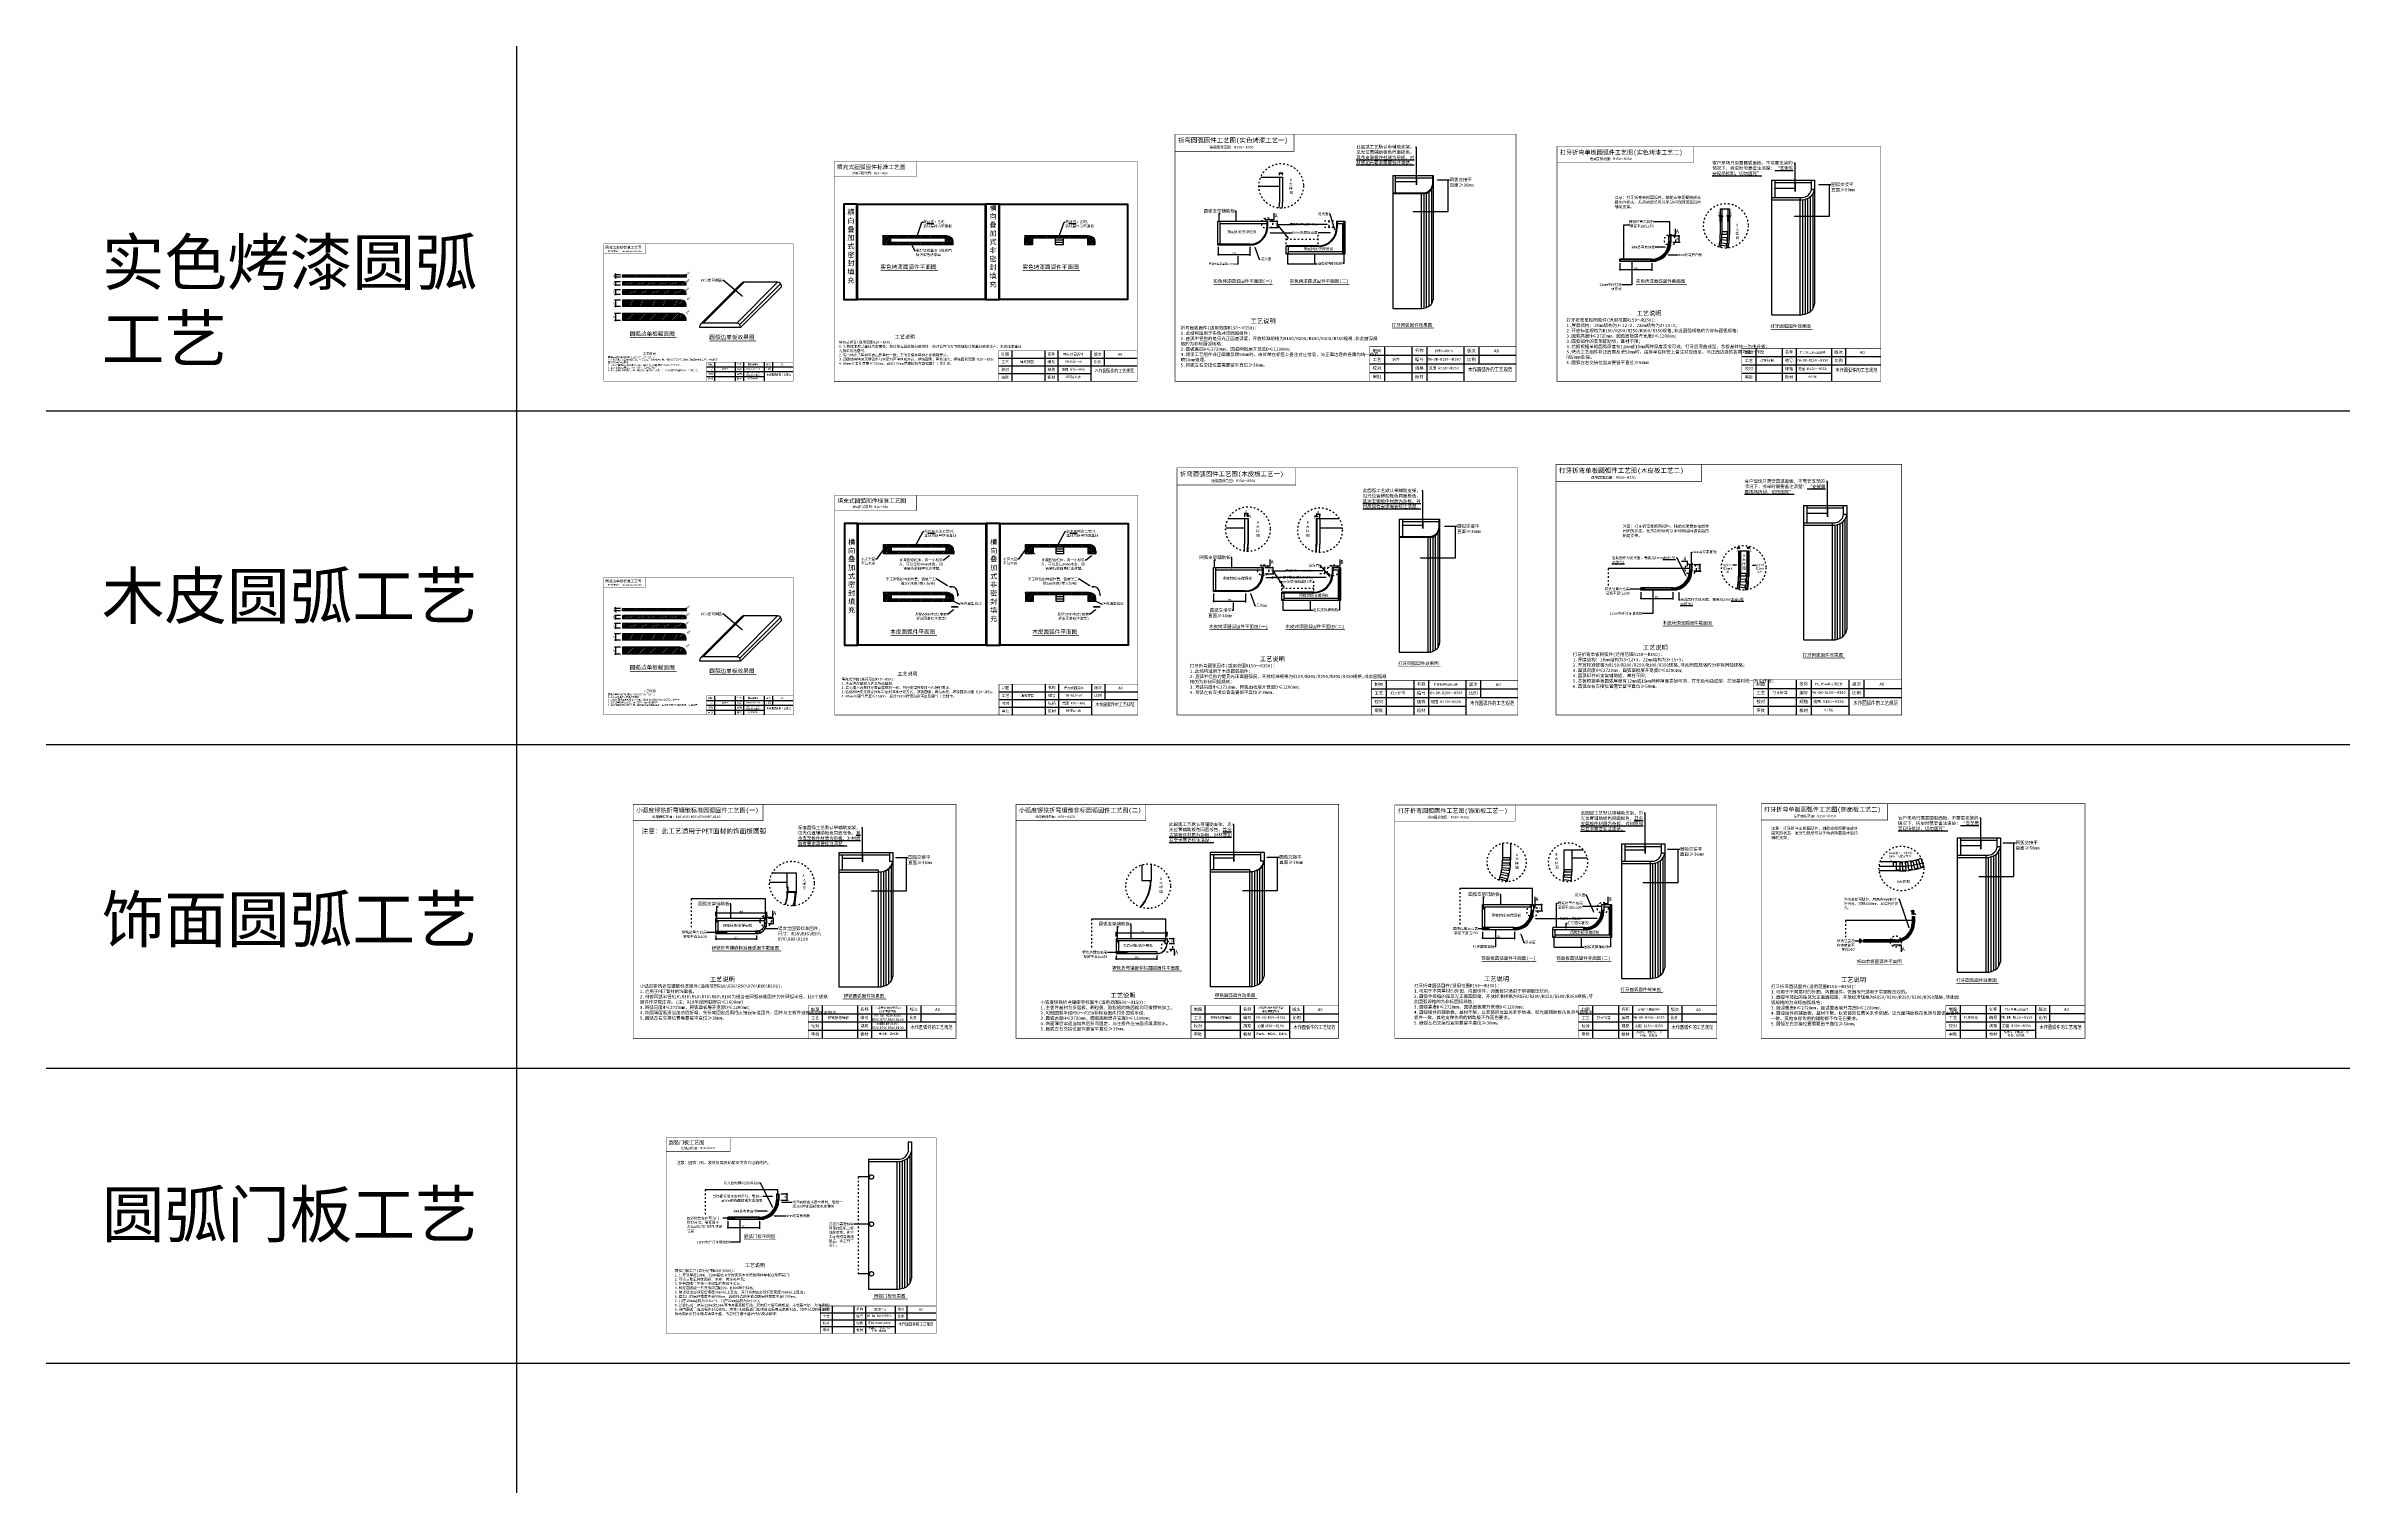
# Model space of a CAD drawing. Header units: millimetres. Extents: x 1116 to 19180, y 5378 to 16725.
import ezdxf
from ezdxf import colors
from ezdxf.entities.mleader import LeaderData, LeaderLine
from ezdxf.math import Vec2, Vec3

# ---------------------------------------------------------------- set-up
doc = ezdxf.new("R2010")
doc.units = ezdxf.units.MM
doc.linetypes.add('$0$ACAD_ISO03W100', pattern=[30, 12, -18])
doc.linetypes.add('HIDDEN', pattern=[9.525, 6.35, -3.175])
for name, color, linetype in [('YQ_DIM', 3, 'Continuous'), ('YQ_TITLE', 6, 'Continuous'), ('图框', 7, 'Continuous')]:
    doc.layers.add(name, color=color, linetype=linetype)
doc.layers.add('常用', color=7, linetype='Continuous', lineweight=30)
doc.styles.get("Standard").update_dxf_attribs({"font": 'arial.ttf'})
doc.styles.add('YQ_DIM', font='simfang.ttf', dxfattribs={"width": 0.8})
doc.styles.add('YQ_TITLE', font='simhei.ttf')
doc.styles.add('黑体', font='simhei.ttf')
doc.dimstyles.new('yq5', dxfattribs={"dimscale": 5, "dimtxt": 3, "dimasz": 1, "dimexe": 1.5, "dimexo": 3, "dimgap": 0.5, "dimtad": 1, "dimdec": 1, "dimdsep": 46, "dimtxsty": 'YQ_DIM', "dimblk": 'YQTICK', "dimcen": 0, "dimclrd": 256, "dimclre": 256, "dimclrt": 7, "dimadec": 1, "dimazin": 2, "dimtfac": 1, "dimtdec": 1, "dimtix": 1, "dimtmove": 2, "dimatfit": 2, "dimfxl": 0, "dimtolj": 1, "dimtzin": 0, "dimarcsym": 0})
pattern_1 = [(45, (566.591, -3455.7655), (-6.735192, 6.735192), [])]
pattern_2 = [(45, (566.591, -6072.596), (-6.735192, 6.735192), [])]

# ---------------------------------------------------------------- blocks, each defined once
blk = doc.blocks.new('YQTICK')
blk.add_line((-1, 0), (1, 0))
at = {"const_width": 0.4}
blk.add_lwpolyline([(0.5, 0.5), (-0.5, -0.5)], dxfattribs=at)
blk = doc.blocks.new('*D110')
at = {"lineweight": -2, "transparency": 16777216}
for p, q in [((5620, 14931), (5573, 14931)), ((5620, 14913), (5573, 14913)), ((5581, 14936), (5581, 14941)), ((5581, 14931), (5581, 14913)), ((5581, 14908), (5581, 14903))]:
    blk.add_line(p, q, dxfattribs=at)
at = {"layer": 'Defpoints', "color": 0, "transparency": 16777216}
for p in [(5581, 14913), (5635, 14931), (5635, 14913)]:
    blk.add_point(p, dxfattribs=at)
at = {"lineweight": -2, "transparency": 16777216, "xscale": 5, "yscale": 5, "zscale": 5}
for p, rotation in [((5581, 14931), 270), ((5581, 14913), 90)]:
    blk.add_blockref('YQTICK', p, dxfattribs=dict(at, rotation=rotation))
at = {"color": 7, "transparency": 16777216, "insert": (5571, 14922), "char_height": 15, "attachment_point": 5, "rotation": 90, "style": 'YQ_DIM'}
blk.add_mtext('\\A1;18', dxfattribs=at)
blk = doc.blocks.new('*D111')
at = {"lineweight": -2, "transparency": 16777216}
for p, q in [((5620, 14875), (5573, 14875)), ((5620, 14850), (5573, 14850)), ((5581, 14870), (5581, 14855))]:
    blk.add_line(p, q, dxfattribs=at)
at = {"layer": 'Defpoints', "color": 0, "transparency": 16777216}
for p in [(5581, 14850), (5635, 14875), (5635, 14850)]:
    blk.add_point(p, dxfattribs=at)
at = {"lineweight": -2, "transparency": 16777216, "xscale": 5, "yscale": 5, "zscale": 5}
for p, rotation in [((5581, 14875), 90), ((5581, 14850), 270)]:
    blk.add_blockref('YQTICK', p, dxfattribs=dict(at, rotation=rotation))
at = {"color": 7, "transparency": 16777216, "insert": (5571, 14862), "char_height": 15, "attachment_point": 5, "rotation": 90, "style": 'YQ_DIM'}
blk.add_mtext('\\A1;25', dxfattribs=at)
blk = doc.blocks.new('*D112')
at = {"lineweight": -2, "transparency": 16777216}
for p, q in [((5620, 14812), (5573, 14812)), ((5620, 14776), (5573, 14776)), ((5581, 14807), (5581, 14781))]:
    blk.add_line(p, q, dxfattribs=at)
at = {"layer": 'Defpoints', "color": 0, "transparency": 16777216}
for p in [(5581, 14776), (5635, 14812), (5635, 14776)]:
    blk.add_point(p, dxfattribs=at)
at = {"lineweight": -2, "transparency": 16777216, "xscale": 5, "yscale": 5, "zscale": 5}
for p, rotation in [((5581, 14812), 90), ((5581, 14776), 270)]:
    blk.add_blockref('YQTICK', p, dxfattribs=dict(at, rotation=rotation))
at = {"color": 7, "transparency": 16777216, "insert": (5571, 14794), "char_height": 15, "attachment_point": 5, "rotation": 90, "style": 'YQ_DIM'}
blk.add_mtext('\\A1;36', dxfattribs=at)
blk = doc.blocks.new('*D113')
at = {"lineweight": -2, "transparency": 16777216}
for p, q in [((5620, 14732), (5573, 14732)), ((5620, 14682), (5573, 14682)), ((5581, 14727), (5581, 14687))]:
    blk.add_line(p, q, dxfattribs=at)
at = {"layer": 'Defpoints', "color": 0, "transparency": 16777216}
for p in [(5581, 14682), (5635, 14732), (5635, 14682)]:
    blk.add_point(p, dxfattribs=at)
at = {"lineweight": -2, "transparency": 16777216, "xscale": 5, "yscale": 5, "zscale": 5}
for p, rotation in [((5581, 14732), 90), ((5581, 14682), 270)]:
    blk.add_blockref('YQTICK', p, dxfattribs=dict(at, rotation=rotation))
at = {"color": 7, "transparency": 16777216, "insert": (5571, 14707), "char_height": 15, "attachment_point": 5, "rotation": 90, "style": 'YQ_DIM'}
blk.add_mtext('\\A1;50', dxfattribs=at)
blk = doc.blocks.new('*D114')
at = {"lineweight": -2, "transparency": 16777216}
for p, q in [((5620, 14627), (5573, 14627)), ((5620, 14572), (5573, 14572)), ((5581, 14622), (5581, 14577))]:
    blk.add_line(p, q, dxfattribs=at)
at = {"layer": 'Defpoints', "color": 0, "transparency": 16777216}
for p in [(5581, 14572), (5635, 14627), (5635, 14572)]:
    blk.add_point(p, dxfattribs=at)
at = {"lineweight": -2, "transparency": 16777216, "xscale": 5, "yscale": 5, "zscale": 5}
for p, rotation in [((5581, 14627), 90), ((5581, 14572), 270)]:
    blk.add_blockref('YQTICK', p, dxfattribs=dict(at, rotation=rotation))
at = {"color": 7, "transparency": 16777216, "insert": (5571, 14599), "char_height": 15, "attachment_point": 5, "rotation": 90, "style": 'YQ_DIM'}
blk.add_mtext('\\A1;55', dxfattribs=at)
blk = doc.blocks.new('*D78')
at = {"lineweight": -2, "transparency": 16777216}
for p, q in [((6125, 14921), (6132, 14928)), ((6136, 14931), (6139, 14935))]:
    blk.add_line(p, q, dxfattribs=at)
at = {"layer": 'Defpoints', "color": 0, "transparency": 16777216}
for p in [(6125, 14921), (6132, 14928)]:
    blk.add_point(p, dxfattribs=at)
at = {"lineweight": -2, "transparency": 16777216, "xscale": 5, "yscale": 5, "zscale": 5, "rotation": 224.0160977499731}
blk.add_blockref('YQTICK', (6132, 14928), dxfattribs=at)
at = {"color": 7, "transparency": 16777216, "insert": (6149, 14944), "char_height": 15, "attachment_point": 5, "rotation": 44.0161, "style": 'YQ_DIM'}
blk.add_mtext('\\A1;R10', dxfattribs=at)
blk = doc.blocks.new('*D79')
at = {"lineweight": -2, "transparency": 16777216}
blk.add_line((6117, 14857), (6126, 14866), dxfattribs=at)
at = {"layer": 'Defpoints', "color": 0, "transparency": 16777216}
for p in [(6117, 14857), (6130, 14869)]:
    blk.add_point(p, dxfattribs=at)
at = {"lineweight": -2, "transparency": 16777216, "xscale": 5, "yscale": 5, "zscale": 5, "rotation": 43.77074317255138}
blk.add_blockref('YQTICK', (6130, 14869), dxfattribs=at)
at = {"color": 7, "transparency": 16777216, "insert": (6148, 14886), "char_height": 15, "attachment_point": 5, "rotation": 43.7707, "style": 'YQ_DIM'}
blk.add_mtext('\\A1;R18', dxfattribs=at)
blk = doc.blocks.new('*D80')
at = {"lineweight": -2, "transparency": 16777216}
blk.add_line((6105, 14782), (6123, 14799), dxfattribs=at)
at = {"layer": 'Defpoints', "color": 0, "transparency": 16777216}
for p in [(6105, 14782), (6127, 14803)]:
    blk.add_point(p, dxfattribs=at)
at = {"lineweight": -2, "transparency": 16777216, "xscale": 5, "yscale": 5, "zscale": 5, "rotation": 43.53911980858714}
blk.add_blockref('YQTICK', (6127, 14803), dxfattribs=at)
at = {"color": 7, "transparency": 16777216, "insert": (6144, 14819), "char_height": 15, "attachment_point": 5, "rotation": 43.5391, "style": 'YQ_DIM'}
blk.add_mtext('\\A1;R30', dxfattribs=at)
blk = doc.blocks.new('*D81')
at = {"lineweight": -2, "transparency": 16777216}
blk.add_line((6095, 14692), (6121, 14715), dxfattribs=at)
at = {"layer": 'Defpoints', "color": 0, "transparency": 16777216}
for p in [(6095, 14692), (6125, 14719)]:
    blk.add_point(p, dxfattribs=at)
at = {"lineweight": -2, "transparency": 16777216, "xscale": 5, "yscale": 5, "zscale": 5, "rotation": 41.62976679228889}
blk.add_blockref('YQTICK', (6125, 14719), dxfattribs=at)
at = {"color": 7, "transparency": 16777216, "insert": (6155, 14745), "char_height": 15, "attachment_point": 5, "rotation": 41.6298, "style": 'YQ_DIM'}
blk.add_mtext('\\A1;R40', dxfattribs=at)
blk = doc.blocks.new('*D82')
at = {"lineweight": -2, "transparency": 16777216}
blk.add_line((6085, 14577), (6117, 14608), dxfattribs=at)
at = {"layer": 'Defpoints', "color": 0, "transparency": 16777216}
for p in [(6085, 14577), (6120, 14612)]:
    blk.add_point(p, dxfattribs=at)
at = {"lineweight": -2, "transparency": 16777216, "xscale": 5, "yscale": 5, "zscale": 5, "rotation": 44.79744375888162}
blk.add_blockref('YQTICK', (6120, 14612), dxfattribs=at)
at = {"color": 7, "transparency": 16777216, "insert": (6147, 14639), "char_height": 15, "attachment_point": 5, "rotation": 44.7974, "style": 'YQ_DIM'}
blk.add_mtext('\\A1;R50', dxfattribs=at)
blk = doc.blocks.new('*D76')
at = {"lineweight": -2, "transparency": 16777216}
for p, q in [((10708, 15352), (10775, 15352)), ((10708, 15302), (10775, 15302)), ((10768, 15347), (10768, 15307))]:
    blk.add_line(p, q, dxfattribs=at)
at = {"layer": 'Defpoints', "color": 0, "transparency": 16777216}
for p in [(10693, 15352), (10693, 15302), (10768, 15302)]:
    blk.add_point(p, dxfattribs=at)
at = {"lineweight": -2, "transparency": 16777216, "xscale": 5, "yscale": 5, "zscale": 5}
for p, rotation in [((10768, 15352), 90), ((10768, 15302), 270)]:
    blk.add_blockref('YQTICK', p, dxfattribs=dict(at, rotation=rotation))
at = {"color": 7, "transparency": 16777216, "insert": (10758, 15327), "char_height": 15, "attachment_point": 5, "rotation": 90, "style": 'YQ_DIM'}
blk.add_mtext('\\A1;50', dxfattribs=at)
blk = doc.blocks.new('*D109')
at = {"lineweight": -2, "transparency": 16777216}
for p, q in [((10305, 15149), (10305, 15081)), ((10310, 15089), (10550, 15089)), ((10555, 15149), (10555, 15081))]:
    blk.add_line(p, q, dxfattribs=at)
at = {"layer": 'Defpoints', "color": 0, "transparency": 16777216}
for p in [(10305, 15164), (10555, 15164), (10555, 15089)]:
    blk.add_point(p, dxfattribs=at)
at = {"lineweight": -2, "transparency": 16777216, "xscale": 5, "yscale": 5, "zscale": 5, "rotation": 180}
blk.add_blockref('YQTICK', (10305, 15089), dxfattribs=at)
at = {"lineweight": -2, "transparency": 16777216, "xscale": 5, "yscale": 5, "zscale": 5}
blk.add_blockref('YQTICK', (10555, 15089), dxfattribs=at)
at = {"color": 7, "transparency": 16777216, "insert": (10430, 15099), "char_height": 15, "attachment_point": 5, "style": 'YQ_DIM'}
blk.add_mtext('\\A1;250', dxfattribs=at)
blk = doc.blocks.new('*D108')
at = {"lineweight": -2, "transparency": 16777216}
for p, q in [((10786, 15712), (10786, 15734)), ((10791, 15727), (10805, 15727)), ((10810, 15712), (10810, 15734))]:
    blk.add_line(p, q, dxfattribs=at)
at = {"layer": 'Defpoints', "color": 0, "transparency": 16777216}
for p in [(10810, 15727), (10786, 15697), (10810, 15697)]:
    blk.add_point(p, dxfattribs=at)
at = {"lineweight": -2, "transparency": 16777216, "xscale": 5, "yscale": 5, "zscale": 5, "rotation": 180}
blk.add_blockref('YQTICK', (10786, 15727), dxfattribs=at)
at = {"lineweight": -2, "transparency": 16777216, "xscale": 5, "yscale": 5, "zscale": 5}
blk.add_blockref('YQTICK', (10810, 15727), dxfattribs=at)
at = {"color": 7, "transparency": 16777216, "insert": (10798, 15737), "char_height": 15, "attachment_point": 5, "style": 'YQ_DIM'}
blk.add_mtext('\\A1;6', dxfattribs=at)
blk = doc.blocks.new('*D103')
at = {"lineweight": -2, "transparency": 16777216}
for p, q in [((5620, 12314), (5573, 12314)), ((5620, 12296), (5573, 12296)), ((5581, 12319), (5581, 12324)), ((5581, 12314), (5581, 12296)), ((5581, 12291), (5581, 12286))]:
    blk.add_line(p, q, dxfattribs=at)
at = {"layer": 'Defpoints', "color": 0, "transparency": 16777216}
for p in [(5581, 12296), (5635, 12314), (5635, 12296)]:
    blk.add_point(p, dxfattribs=at)
at = {"lineweight": -2, "transparency": 16777216, "xscale": 5, "yscale": 5, "zscale": 5}
for p, rotation in [((5581, 12314), 270), ((5581, 12296), 90)]:
    blk.add_blockref('YQTICK', p, dxfattribs=dict(at, rotation=rotation))
at = {"color": 7, "transparency": 16777216, "insert": (5571, 12305), "char_height": 15, "attachment_point": 5, "rotation": 90, "style": 'YQ_DIM'}
blk.add_mtext('\\A1;18', dxfattribs=at)
blk = doc.blocks.new('*D104')
at = {"lineweight": -2, "transparency": 16777216}
for p, q in [((5620, 12258), (5573, 12258)), ((5620, 12233), (5573, 12233)), ((5581, 12253), (5581, 12238))]:
    blk.add_line(p, q, dxfattribs=at)
at = {"layer": 'Defpoints', "color": 0, "transparency": 16777216}
for p in [(5581, 12233), (5635, 12258), (5635, 12233)]:
    blk.add_point(p, dxfattribs=at)
at = {"lineweight": -2, "transparency": 16777216, "xscale": 5, "yscale": 5, "zscale": 5}
for p, rotation in [((5581, 12258), 90), ((5581, 12233), 270)]:
    blk.add_blockref('YQTICK', p, dxfattribs=dict(at, rotation=rotation))
at = {"color": 7, "transparency": 16777216, "insert": (5571, 12246), "char_height": 15, "attachment_point": 5, "rotation": 90, "style": 'YQ_DIM'}
blk.add_mtext('\\A1;25', dxfattribs=at)
blk = doc.blocks.new('*D105')
at = {"lineweight": -2, "transparency": 16777216}
for p, q in [((5620, 12195), (5573, 12195)), ((5620, 12159), (5573, 12159)), ((5581, 12190), (5581, 12164))]:
    blk.add_line(p, q, dxfattribs=at)
at = {"layer": 'Defpoints', "color": 0, "transparency": 16777216}
for p in [(5581, 12159), (5635, 12195), (5635, 12159)]:
    blk.add_point(p, dxfattribs=at)
at = {"lineweight": -2, "transparency": 16777216, "xscale": 5, "yscale": 5, "zscale": 5}
for p, rotation in [((5581, 12195), 90), ((5581, 12159), 270)]:
    blk.add_blockref('YQTICK', p, dxfattribs=dict(at, rotation=rotation))
at = {"color": 7, "transparency": 16777216, "insert": (5571, 12177), "char_height": 15, "attachment_point": 5, "rotation": 90, "style": 'YQ_DIM'}
blk.add_mtext('\\A1;36', dxfattribs=at)
blk = doc.blocks.new('*D106')
at = {"lineweight": -2, "transparency": 16777216}
for p, q in [((5620, 12115), (5573, 12115)), ((5581, 12110), (5581, 12070)), ((5620, 12065), (5573, 12065))]:
    blk.add_line(p, q, dxfattribs=at)
at = {"layer": 'Defpoints', "color": 0, "transparency": 16777216}
for p in [(5635, 12115), (5581, 12065), (5635, 12065)]:
    blk.add_point(p, dxfattribs=at)
at = {"lineweight": -2, "transparency": 16777216, "xscale": 5, "yscale": 5, "zscale": 5}
for p, rotation in [((5581, 12115), 90), ((5581, 12065), 270)]:
    blk.add_blockref('YQTICK', p, dxfattribs=dict(at, rotation=rotation))
at = {"color": 7, "transparency": 16777216, "insert": (5571, 12090), "char_height": 15, "attachment_point": 5, "rotation": 90, "style": 'YQ_DIM'}
blk.add_mtext('\\A1;50', dxfattribs=at)
blk = doc.blocks.new('*D107')
at = {"lineweight": -2, "transparency": 16777216}
for p, q in [((5620, 12010), (5573, 12010)), ((5620, 11955), (5573, 11955)), ((5581, 12005), (5581, 11960))]:
    blk.add_line(p, q, dxfattribs=at)
at = {"layer": 'Defpoints', "color": 0, "transparency": 16777216}
for p in [(5581, 11955), (5635, 12010), (5635, 11955)]:
    blk.add_point(p, dxfattribs=at)
at = {"lineweight": -2, "transparency": 16777216, "xscale": 5, "yscale": 5, "zscale": 5}
for p, rotation in [((5581, 12010), 90), ((5581, 11955), 270)]:
    blk.add_blockref('YQTICK', p, dxfattribs=dict(at, rotation=rotation))
at = {"color": 7, "transparency": 16777216, "insert": (5571, 11982), "char_height": 15, "attachment_point": 5, "rotation": 90, "style": 'YQ_DIM'}
blk.add_mtext('\\A1;55', dxfattribs=at)
blk = doc.blocks.new('*D71')
at = {"lineweight": -2, "transparency": 16777216}
for p, q in [((6125, 12304), (6132, 12311)), ((6136, 12314), (6139, 12318))]:
    blk.add_line(p, q, dxfattribs=at)
at = {"layer": 'Defpoints', "color": 0, "transparency": 16777216}
for p in [(6125, 12304), (6132, 12311)]:
    blk.add_point(p, dxfattribs=at)
at = {"lineweight": -2, "transparency": 16777216, "xscale": 5, "yscale": 5, "zscale": 5, "rotation": 224.0160977499797}
blk.add_blockref('YQTICK', (6132, 12311), dxfattribs=at)
at = {"color": 7, "transparency": 16777216, "insert": (6149, 12327), "char_height": 15, "attachment_point": 5, "rotation": 44.0161, "style": 'YQ_DIM'}
blk.add_mtext('\\A1;R10', dxfattribs=at)
blk = doc.blocks.new('*D72')
at = {"lineweight": -2, "transparency": 16777216}
blk.add_line((6117, 12240), (6126, 12249), dxfattribs=at)
at = {"layer": 'Defpoints', "color": 0, "transparency": 16777216}
for p in [(6117, 12240), (6130, 12252)]:
    blk.add_point(p, dxfattribs=at)
at = {"lineweight": -2, "transparency": 16777216, "xscale": 5, "yscale": 5, "zscale": 5, "rotation": 43.7707431725494}
blk.add_blockref('YQTICK', (6130, 12252), dxfattribs=at)
at = {"color": 7, "transparency": 16777216, "insert": (6148, 12269), "char_height": 15, "attachment_point": 5, "rotation": 43.7707, "style": 'YQ_DIM'}
blk.add_mtext('\\A1;R18', dxfattribs=at)
blk = doc.blocks.new('*D73')
at = {"lineweight": -2, "transparency": 16777216}
blk.add_line((6105, 12165), (6123, 12183), dxfattribs=at)
at = {"layer": 'Defpoints', "color": 0, "transparency": 16777216}
for p in [(6105, 12165), (6127, 12186)]:
    blk.add_point(p, dxfattribs=at)
at = {"lineweight": -2, "transparency": 16777216, "xscale": 5, "yscale": 5, "zscale": 5, "rotation": 43.53911980857744}
blk.add_blockref('YQTICK', (6127, 12186), dxfattribs=at)
at = {"color": 7, "transparency": 16777216, "insert": (6144, 12202), "char_height": 15, "attachment_point": 5, "rotation": 43.5391, "style": 'YQ_DIM'}
blk.add_mtext('\\A1;R30', dxfattribs=at)
blk = doc.blocks.new('*D74')
at = {"lineweight": -2, "transparency": 16777216}
blk.add_line((6095, 12075), (6121, 12098), dxfattribs=at)
at = {"layer": 'Defpoints', "color": 0, "transparency": 16777216}
for p in [(6095, 12075), (6125, 12102)]:
    blk.add_point(p, dxfattribs=at)
at = {"lineweight": -2, "transparency": 16777216, "xscale": 5, "yscale": 5, "zscale": 5, "rotation": 41.62976679228647}
blk.add_blockref('YQTICK', (6125, 12102), dxfattribs=at)
at = {"color": 7, "transparency": 16777216, "insert": (6155, 12129), "char_height": 15, "attachment_point": 5, "rotation": 41.6298, "style": 'YQ_DIM'}
blk.add_mtext('\\A1;R40', dxfattribs=at)
blk = doc.blocks.new('*D75')
at = {"lineweight": -2, "transparency": 16777216}
blk.add_line((6085, 11960), (6117, 11992), dxfattribs=at)
at = {"layer": 'Defpoints', "color": 0, "transparency": 16777216}
for p in [(6085, 11960), (6120, 11995)]:
    blk.add_point(p, dxfattribs=at)
at = {"lineweight": -2, "transparency": 16777216, "xscale": 5, "yscale": 5, "zscale": 5, "rotation": 44.79744375887648}
blk.add_blockref('YQTICK', (6120, 11995), dxfattribs=at)
at = {"color": 7, "transparency": 16777216, "insert": (6147, 12022), "char_height": 15, "attachment_point": 5, "rotation": 44.7974, "style": 'YQ_DIM'}
blk.add_mtext('\\A1;R50', dxfattribs=at)
blk = doc.blocks.new('*D63')
at = {"lineweight": -2, "transparency": 16777216}
for p, q in [((10673, 12635), (10741, 12635)), ((10673, 12585), (10741, 12585)), ((10734, 12630), (10734, 12590))]:
    blk.add_line(p, q, dxfattribs=at)
at = {"layer": 'Defpoints', "color": 0, "transparency": 16777216}
for p in [(10658, 12635), (10658, 12585), (10734, 12585)]:
    blk.add_point(p, dxfattribs=at)
at = {"lineweight": -2, "transparency": 16777216, "xscale": 5, "yscale": 5, "zscale": 5}
for p, rotation in [((10734, 12635), 90), ((10734, 12585), 270)]:
    blk.add_blockref('YQTICK', p, dxfattribs=dict(at, rotation=rotation))
at = {"color": 7, "transparency": 16777216, "insert": (10724, 12610), "char_height": 15, "attachment_point": 5, "rotation": 90, "style": 'YQ_DIM'}
blk.add_mtext('\\A1;50', dxfattribs=at)
blk = doc.blocks.new('*D91')
at = {"lineweight": -2, "transparency": 16777216}
for p, q in [((10270, 12431), (10270, 12363)), ((10275, 12371), (10515, 12371)), ((10520, 12432), (10520, 12363))]:
    blk.add_line(p, q, dxfattribs=at)
at = {"layer": 'Defpoints', "color": 0, "transparency": 16777216}
for p in [(10270, 12446), (10520, 12447), (10520, 12371)]:
    blk.add_point(p, dxfattribs=at)
at = {"lineweight": -2, "transparency": 16777216, "xscale": 5, "yscale": 5, "zscale": 5, "rotation": 180}
blk.add_blockref('YQTICK', (10270, 12371), dxfattribs=at)
at = {"lineweight": -2, "transparency": 16777216, "xscale": 5, "yscale": 5, "zscale": 5}
blk.add_blockref('YQTICK', (10520, 12371), dxfattribs=at)
at = {"color": 7, "transparency": 16777216, "insert": (10395, 12381), "char_height": 15, "attachment_point": 5, "style": 'YQ_DIM'}
blk.add_mtext('\\A1;250', dxfattribs=at)
blk = doc.blocks.new('*D101')
at = {"lineweight": -2, "transparency": 16777216}
for p, q in [((10514, 13034), (10514, 13063)), ((10519, 13056), (10533, 13056)), ((10538, 13034), (10538, 13063))]:
    blk.add_line(p, q, dxfattribs=at)
at = {"layer": 'Defpoints', "color": 0, "transparency": 16777216}
for p in [(10514, 13019), (10538, 13056), (10538, 13019)]:
    blk.add_point(p, dxfattribs=at)
at = {"lineweight": -2, "transparency": 16777216, "xscale": 5, "yscale": 5, "zscale": 5, "rotation": 180}
blk.add_blockref('YQTICK', (10514, 13056), dxfattribs=at)
at = {"lineweight": -2, "transparency": 16777216, "xscale": 5, "yscale": 5, "zscale": 5}
blk.add_blockref('YQTICK', (10538, 13056), dxfattribs=at)
at = {"color": 7, "transparency": 16777216, "insert": (10526, 13071), "char_height": 15, "attachment_point": 5, "style": 'YQ_DIM'}
blk.add_mtext('\\A1;{\\H1.66667x;6}', dxfattribs=at)
blk = doc.blocks.new('*D102')
at = {"lineweight": -2, "transparency": 16777216}
for p, q in [((10533, 13040), (10528, 13040)), ((10538, 13034), (10538, 13048)), ((10538, 13040), (10542, 13040)), ((10542, 13034), (10542, 13048)), ((10547, 13040), (10552, 13040))]:
    blk.add_line(p, q, dxfattribs=at)
at = {"layer": 'Defpoints', "color": 0, "transparency": 16777216}
for p in [(10538, 13019), (10542, 13040), (10542, 13019)]:
    blk.add_point(p, dxfattribs=at)
at = {"lineweight": -2, "transparency": 16777216, "xscale": 5, "yscale": 5, "zscale": 5}
blk.add_blockref('YQTICK', (10538, 13040), dxfattribs=at)
at = {"lineweight": -2, "transparency": 16777216, "xscale": 5, "yscale": 5, "zscale": 5, "rotation": 180}
blk.add_blockref('YQTICK', (10542, 13040), dxfattribs=at)
at = {"color": 7, "transparency": 16777216, "insert": (10557, 13038), "char_height": 15, "attachment_point": 5, "style": 'YQ_DIM'}
blk.add_mtext('\\A1;{\\H1.66667x;1}', dxfattribs=at)
blk = doc.blocks.new('*D69')
at = {"lineweight": -2, "transparency": 16777216}
for p, q in [((11079, 13029), (11079, 13058)), ((11098, 13050), (11084, 13050)), ((11103, 13026), (11103, 13058))]:
    blk.add_line(p, q, dxfattribs=at)
at = {"layer": 'Defpoints', "color": 0, "transparency": 16777216}
for p in [(11079, 13050), (11079, 13014), (11103, 13011)]:
    blk.add_point(p, dxfattribs=at)
at = {"lineweight": -2, "transparency": 16777216, "xscale": 5, "yscale": 5, "zscale": 5, "rotation": 180}
blk.add_blockref('YQTICK', (11079, 13050), dxfattribs=at)
at = {"lineweight": -2, "transparency": 16777216, "xscale": 5, "yscale": 5, "zscale": 5}
blk.add_blockref('YQTICK', (11103, 13050), dxfattribs=at)
at = {"color": 7, "transparency": 16777216, "insert": (11091, 13066), "char_height": 15, "attachment_point": 5, "style": 'YQ_DIM'}
blk.add_mtext('\\A1;{\\H1.66667x;6}', dxfattribs=at)
blk = doc.blocks.new('*D70')
at = {"lineweight": -2, "transparency": 16777216}
for p, q in [((11070, 13035), (11065, 13035)), ((11075, 13029), (11075, 13042)), ((11079, 13035), (11075, 13035)), ((11079, 13029), (11079, 13042)), ((11084, 13035), (11089, 13035))]:
    blk.add_line(p, q, dxfattribs=at)
at = {"layer": 'Defpoints', "color": 0, "transparency": 16777216}
for p in [(11075, 13035), (11075, 13014), (11079, 13014)]:
    blk.add_point(p, dxfattribs=at)
at = {"lineweight": -2, "transparency": 16777216, "xscale": 5, "yscale": 5, "zscale": 5}
blk.add_blockref('YQTICK', (11075, 13035), dxfattribs=at)
at = {"lineweight": -2, "transparency": 16777216, "xscale": 5, "yscale": 5, "zscale": 5, "rotation": 180}
blk.add_blockref('YQTICK', (11079, 13035), dxfattribs=at)
at = {"color": 7, "transparency": 16777216, "insert": (11060, 13033), "char_height": 15, "attachment_point": 5, "style": 'YQ_DIM'}
blk.add_mtext('\\A1;{\\H1.66667x;1}', dxfattribs=at)
blk = doc.blocks.new('*D96')
at = {"lineweight": -2, "transparency": 16777216}
for p, q in [((13871, 15236), (13926, 15236)), ((13871, 15186), (13926, 15186)), ((13919, 15231), (13919, 15191))]:
    blk.add_line(p, q, dxfattribs=at)
at = {"layer": 'Defpoints', "color": 0, "transparency": 16777216}
for p in [(13856, 15236), (13856, 15186), (13919, 15186)]:
    blk.add_point(p, dxfattribs=at)
at = {"lineweight": -2, "transparency": 16777216, "xscale": 5, "yscale": 5, "zscale": 5}
for p, rotation in [((13919, 15236), 90), ((13919, 15186), 270)]:
    blk.add_blockref('YQTICK', p, dxfattribs=dict(at, rotation=rotation))
at = {"color": 7, "transparency": 16777216, "insert": (13909, 15211), "char_height": 15, "attachment_point": 5, "rotation": 90, "style": 'YQ_DIM'}
blk.add_mtext('\\A1;50', dxfattribs=at)
blk = doc.blocks.new('*D97')
at = {"lineweight": -2, "transparency": 16777216}
for p, q in [((13456, 15021), (13456, 14965)), ((13706, 15021), (13706, 14965)), ((13461, 14973), (13701, 14973))]:
    blk.add_line(p, q, dxfattribs=at)
at = {"layer": 'Defpoints', "color": 0, "transparency": 16777216}
for p in [(13456, 15036), (13706, 15036), (13706, 14973)]:
    blk.add_point(p, dxfattribs=at)
at = {"lineweight": -2, "transparency": 16777216, "xscale": 5, "yscale": 5, "zscale": 5, "rotation": 180}
blk.add_blockref('YQTICK', (13456, 14973), dxfattribs=at)
at = {"lineweight": -2, "transparency": 16777216, "xscale": 5, "yscale": 5, "zscale": 5}
blk.add_blockref('YQTICK', (13706, 14973), dxfattribs=at)
at = {"color": 7, "transparency": 16777216, "insert": (13581, 14983), "char_height": 15, "attachment_point": 5, "style": 'YQ_DIM'}
blk.add_mtext('\\A1;250', dxfattribs=at)
blk = doc.blocks.new('*D67')
at = {"layer": 'Defpoints', "color": 0, "transparency": 16777216}
for p in [(14255, 15391), (14243, 15333), (14255, 15333)]:
    blk.add_point(p, dxfattribs=at)
at = {"layer": 'YQ_DIM', "lineweight": -2, "transparency": 16777216}
for p, q in [((14238, 15391), (14233, 15391)), ((14243, 15348), (14243, 15398)), ((14243, 15391), (14255, 15391)), ((14255, 15348), (14255, 15398)), ((14260, 15391), (14265, 15391))]:
    blk.add_line(p, q, dxfattribs=at)
at = {"layer": 'YQ_DIM', "lineweight": -2, "transparency": 16777216, "xscale": 5, "yscale": 5, "zscale": 5}
blk.add_blockref('YQTICK', (14243, 15391), dxfattribs=at)
at = {"layer": 'YQ_DIM', "lineweight": -2, "transparency": 16777216, "xscale": 5, "yscale": 5, "zscale": 5, "rotation": 180}
blk.add_blockref('YQTICK', (14255, 15391), dxfattribs=at)
at = {"layer": 'YQ_DIM', "color": 7, "transparency": 16777216, "insert": (14231, 15406), "char_height": 15, "attachment_point": 5, "style": 'YQ_DIM'}
blk.add_mtext('\\A1;{\\H1.66667x;3}', dxfattribs=at)
blk = doc.blocks.new('*D68')
at = {"layer": 'Defpoints', "color": 0, "transparency": 16777216}
for p in [(14315, 15391), (14303, 15333), (14315, 15333)]:
    blk.add_point(p, dxfattribs=at)
at = {"layer": 'YQ_DIM', "lineweight": -2, "transparency": 16777216}
for p, q in [((14298, 15391), (14293, 15391)), ((14303, 15348), (14303, 15398)), ((14303, 15391), (14315, 15391)), ((14315, 15348), (14315, 15398)), ((14320, 15391), (14325, 15391))]:
    blk.add_line(p, q, dxfattribs=at)
at = {"layer": 'YQ_DIM', "lineweight": -2, "transparency": 16777216, "xscale": 5, "yscale": 5, "zscale": 5}
blk.add_blockref('YQTICK', (14303, 15391), dxfattribs=at)
at = {"layer": 'YQ_DIM', "lineweight": -2, "transparency": 16777216, "xscale": 5, "yscale": 5, "zscale": 5, "rotation": 180}
blk.add_blockref('YQTICK', (14315, 15391), dxfattribs=at)
at = {"layer": 'YQ_DIM', "color": 7, "transparency": 16777216, "insert": (14325, 15406), "char_height": 15, "attachment_point": 5, "style": 'YQ_DIM'}
blk.add_mtext('\\A1;{\\H1.66667x;3}', dxfattribs=at)
blk = doc.blocks.new('*D99')
at = {"lineweight": -2, "transparency": 16777216}
for p, q in [((14035, 12658), (14091, 12658)), ((14083, 12653), (14083, 12613)), ((14035, 12608), (14091, 12608))]:
    blk.add_line(p, q, dxfattribs=at)
at = {"layer": 'Defpoints', "color": 0, "transparency": 16777216}
for p in [(14020, 12658), (14020, 12608), (14083, 12608)]:
    blk.add_point(p, dxfattribs=at)
at = {"lineweight": -2, "transparency": 16777216, "xscale": 5, "yscale": 5, "zscale": 5}
for p, rotation in [((14083, 12658), 90), ((14083, 12608), 270)]:
    blk.add_blockref('YQTICK', p, dxfattribs=dict(at, rotation=rotation))
at = {"color": 7, "transparency": 16777216, "insert": (14073, 12633), "char_height": 15, "attachment_point": 5, "rotation": 90, "style": 'YQ_DIM'}
blk.add_mtext('\\A1;50', dxfattribs=at)
blk = doc.blocks.new('*D100')
at = {"lineweight": -2, "transparency": 16777216}
for p, q in [((13620, 12442), (13620, 12386)), ((13625, 12393), (13865, 12393)), ((13870, 12443), (13870, 12386))]:
    blk.add_line(p, q, dxfattribs=at)
at = {"layer": 'Defpoints', "color": 0, "transparency": 16777216}
for p in [(13620, 12457), (13870, 12458), (13870, 12393)]:
    blk.add_point(p, dxfattribs=at)
at = {"lineweight": -2, "transparency": 16777216, "xscale": 5, "yscale": 5, "zscale": 5, "rotation": 180}
blk.add_blockref('YQTICK', (13620, 12393), dxfattribs=at)
at = {"lineweight": -2, "transparency": 16777216, "xscale": 5, "yscale": 5, "zscale": 5}
blk.add_blockref('YQTICK', (13870, 12393), dxfattribs=at)
at = {"color": 7, "transparency": 16777216, "insert": (13745, 12404), "char_height": 15, "attachment_point": 5, "style": 'YQ_DIM'}
blk.add_mtext('\\A1;250', dxfattribs=at)
blk = doc.blocks.new('*D65')
at = {"layer": 'Defpoints', "color": 0, "transparency": 16777216}
for p in [(14386, 12767), (14390, 12789), (14390, 12767)]:
    blk.add_point(p, dxfattribs=at)
at = {"layer": 'YQ_DIM', "lineweight": -2, "transparency": 16777216}
for p, q in [((14381, 12789), (14376, 12789)), ((14386, 12782), (14386, 12797)), ((14386, 12789), (14390, 12789)), ((14390, 12782), (14390, 12797)), ((14395, 12789), (14400, 12789))]:
    blk.add_line(p, q, dxfattribs=at)
at = {"layer": 'YQ_DIM', "lineweight": -2, "transparency": 16777216, "xscale": 5, "yscale": 5, "zscale": 5}
blk.add_blockref('YQTICK', (14386, 12789), dxfattribs=at)
at = {"layer": 'YQ_DIM', "lineweight": -2, "transparency": 16777216, "xscale": 5, "yscale": 5, "zscale": 5, "rotation": 180}
blk.add_blockref('YQTICK', (14390, 12789), dxfattribs=at)
at = {"layer": 'YQ_DIM', "color": 7, "transparency": 16777216, "insert": (14374, 12775), "char_height": 15, "attachment_point": 5, "style": 'YQ_DIM'}
blk.add_mtext('\\A1;{\\H1.66667x;1}', dxfattribs=at)
blk = doc.blocks.new('*D66')
at = {"layer": 'Defpoints', "color": 0, "transparency": 16777216}
for p in [(14462, 12767), (14466, 12789), (14466, 12767)]:
    blk.add_point(p, dxfattribs=at)
at = {"layer": 'YQ_DIM', "lineweight": -2, "transparency": 16777216}
for p, q in [((14457, 12789), (14452, 12789)), ((14462, 12782), (14462, 12797)), ((14462, 12789), (14466, 12789)), ((14466, 12782), (14466, 12797)), ((14471, 12789), (14476, 12789))]:
    blk.add_line(p, q, dxfattribs=at)
at = {"layer": 'YQ_DIM', "lineweight": -2, "transparency": 16777216, "xscale": 5, "yscale": 5, "zscale": 5}
blk.add_blockref('YQTICK', (14462, 12789), dxfattribs=at)
at = {"layer": 'YQ_DIM', "lineweight": -2, "transparency": 16777216, "xscale": 5, "yscale": 5, "zscale": 5, "rotation": 180}
blk.add_blockref('YQTICK', (14466, 12789), dxfattribs=at)
at = {"layer": 'YQ_DIM', "color": 7, "transparency": 16777216, "insert": (14479, 12775), "char_height": 15, "attachment_point": 5, "style": 'YQ_DIM'}
blk.add_mtext('\\A1;{\\H1.66667x;1}', dxfattribs=at)
blk = doc.blocks.new('*D87')
at = {"lineweight": -2, "transparency": 16777216}
for p, q in [((6366, 9749), (6366, 9716)), ((6371, 9724), (6681, 9724)), ((6686, 9749), (6686, 9716))]:
    blk.add_line(p, q, dxfattribs=at)
at = {"layer": 'Defpoints', "color": 0, "transparency": 16777216}
for p in [(6366, 9764), (6686, 9764), (6686, 9724)]:
    blk.add_point(p, dxfattribs=at)
at = {"lineweight": -2, "transparency": 16777216, "xscale": 5, "yscale": 5, "zscale": 5, "rotation": 180}
blk.add_blockref('YQTICK', (6366, 9724), dxfattribs=at)
at = {"lineweight": -2, "transparency": 16777216, "xscale": 5, "yscale": 5, "zscale": 5}
blk.add_blockref('YQTICK', (6686, 9724), dxfattribs=at)
at = {"color": 7, "transparency": 16777216, "insert": (6526, 9734), "char_height": 15, "attachment_point": 5, "style": 'YQ_DIM'}
blk.add_mtext('\\A1;320', dxfattribs=at)
blk = doc.blocks.new('*D88')
at = {"lineweight": -2, "transparency": 16777216}
for p, q in [((6366, 9899), (6366, 9934)), ((6371, 9927), (6761, 9927)), ((6766, 9899), (6766, 9934))]:
    blk.add_line(p, q, dxfattribs=at)
at = {"layer": 'Defpoints', "color": 0, "transparency": 16777216}
for p in [(6366, 9884), (6766, 9927), (6766, 9884)]:
    blk.add_point(p, dxfattribs=at)
at = {"lineweight": -2, "transparency": 16777216, "xscale": 5, "yscale": 5, "zscale": 5, "rotation": 180}
blk.add_blockref('YQTICK', (6366, 9927), dxfattribs=at)
at = {"lineweight": -2, "transparency": 16777216, "xscale": 5, "yscale": 5, "zscale": 5}
blk.add_blockref('YQTICK', (6766, 9927), dxfattribs=at)
at = {"color": 7, "transparency": 16777216, "insert": (6566, 9937), "char_height": 15, "attachment_point": 5, "style": 'YQ_DIM'}
blk.add_mtext('\\A1;400', dxfattribs=at)
blk = doc.blocks.new('*D61')
at = {"lineweight": -2, "transparency": 16777216}
for p, q in [((6779, 9884), (6823, 9884)), ((6781, 9844), (6823, 9844)), ((6816, 9879), (6816, 9849))]:
    blk.add_line(p, q, dxfattribs=at)
at = {"layer": 'Defpoints', "color": 0, "transparency": 16777216}
for p in [(6764, 9884), (6766, 9844), (6816, 9844)]:
    blk.add_point(p, dxfattribs=at)
at = {"lineweight": -2, "transparency": 16777216, "xscale": 5, "yscale": 5, "zscale": 5}
for p, rotation in [((6816, 9884), 90), ((6816, 9844), 270)]:
    blk.add_blockref('YQTICK', p, dxfattribs=dict(at, rotation=rotation))
at = {"color": 7, "transparency": 16777216, "insert": (6806, 9864), "char_height": 15, "attachment_point": 5, "rotation": 90, "style": 'YQ_DIM'}
blk.add_mtext('\\A1;40', dxfattribs=at)
blk = doc.blocks.new('*D89')
at = {"lineweight": -2, "transparency": 16777216}
for p, q in [((9506, 9592), (9506, 9559)), ((9826, 9592), (9826, 9559)), ((9511, 9566), (9821, 9566))]:
    blk.add_line(p, q, dxfattribs=at)
at = {"layer": 'Defpoints', "color": 0, "transparency": 16777216}
for p in [(9506, 9607), (9826, 9607), (9826, 9566)]:
    blk.add_point(p, dxfattribs=at)
at = {"lineweight": -2, "transparency": 16777216, "xscale": 5, "yscale": 5, "zscale": 5, "rotation": 180}
blk.add_blockref('YQTICK', (9506, 9566), dxfattribs=at)
at = {"lineweight": -2, "transparency": 16777216, "xscale": 5, "yscale": 5, "zscale": 5}
blk.add_blockref('YQTICK', (9826, 9566), dxfattribs=at)
at = {"color": 7, "transparency": 16777216, "insert": (9666, 9576), "char_height": 15, "attachment_point": 5, "style": 'YQ_DIM'}
blk.add_mtext('\\A1;320', dxfattribs=at)
blk = doc.blocks.new('*D90')
at = {"lineweight": -2, "transparency": 16777216}
for p, q in [((9506, 9742), (9506, 9777)), ((9511, 9769), (9901, 9769)), ((9906, 9742), (9906, 9777))]:
    blk.add_line(p, q, dxfattribs=at)
at = {"layer": 'Defpoints', "color": 0, "transparency": 16777216}
for p in [(9906, 9769), (9506, 9727), (9906, 9727)]:
    blk.add_point(p, dxfattribs=at)
at = {"lineweight": -2, "transparency": 16777216, "xscale": 5, "yscale": 5, "zscale": 5, "rotation": 180}
blk.add_blockref('YQTICK', (9506, 9769), dxfattribs=at)
at = {"lineweight": -2, "transparency": 16777216, "xscale": 5, "yscale": 5, "zscale": 5}
blk.add_blockref('YQTICK', (9906, 9769), dxfattribs=at)
at = {"color": 7, "transparency": 16777216, "insert": (9706, 9779), "char_height": 15, "attachment_point": 5, "style": 'YQ_DIM'}
blk.add_mtext('\\A1;400', dxfattribs=at)
blk = doc.blocks.new('*D62')
at = {"lineweight": -2, "transparency": 16777216}
for p, q in [((9919, 9727), (9963, 9727)), ((9921, 9687), (9963, 9687)), ((9956, 9722), (9956, 9692))]:
    blk.add_line(p, q, dxfattribs=at)
at = {"layer": 'Defpoints', "color": 0, "transparency": 16777216}
for p in [(9904, 9727), (9906, 9687), (9956, 9687)]:
    blk.add_point(p, dxfattribs=at)
at = {"lineweight": -2, "transparency": 16777216, "xscale": 5, "yscale": 5, "zscale": 5}
for p, rotation in [((9956, 9727), 90), ((9956, 9687), 270)]:
    blk.add_blockref('YQTICK', p, dxfattribs=dict(at, rotation=rotation))
at = {"color": 7, "transparency": 16777216, "insert": (9946, 9707), "char_height": 15, "attachment_point": 5, "rotation": 90, "style": 'YQ_DIM'}
blk.add_mtext('\\A1;40', dxfattribs=at)
blk = doc.blocks.new('*D92')
at = {"lineweight": -2, "transparency": 16777216}
for p, q in [((12794, 9993), (12850, 9993)), ((12794, 9943), (12850, 9943)), ((12842, 9988), (12842, 9948))]:
    blk.add_line(p, q, dxfattribs=at)
at = {"layer": 'Defpoints', "color": 0, "transparency": 16777216}
for p in [(12779, 9993), (12779, 9943), (12842, 9943)]:
    blk.add_point(p, dxfattribs=at)
at = {"lineweight": -2, "transparency": 16777216, "xscale": 5, "yscale": 5, "zscale": 5}
for p, rotation in [((12842, 9993), 90), ((12842, 9943), 270)]:
    blk.add_blockref('YQTICK', p, dxfattribs=dict(at, rotation=rotation))
at = {"color": 7, "transparency": 16777216, "insert": (12832, 9968), "char_height": 15, "attachment_point": 5, "rotation": 90, "style": 'YQ_DIM'}
blk.add_mtext('\\A1;50', dxfattribs=at)
blk = doc.blocks.new('*D94')
at = {"lineweight": -2, "transparency": 16777216}
for p, q in [((12379, 9778), (12379, 9722)), ((12629, 9778), (12629, 9722)), ((12384, 9729), (12624, 9729))]:
    blk.add_line(p, q, dxfattribs=at)
at = {"layer": 'Defpoints', "color": 0, "transparency": 16777216}
for p in [(12379, 9793), (12629, 9793), (12629, 9729)]:
    blk.add_point(p, dxfattribs=at)
at = {"lineweight": -2, "transparency": 16777216, "xscale": 5, "yscale": 5, "zscale": 5, "rotation": 180}
blk.add_blockref('YQTICK', (12379, 9729), dxfattribs=at)
at = {"lineweight": -2, "transparency": 16777216, "xscale": 5, "yscale": 5, "zscale": 5}
blk.add_blockref('YQTICK', (12629, 9729), dxfattribs=at)
at = {"color": 7, "transparency": 16777216, "insert": (12504, 9740), "char_height": 15, "attachment_point": 5, "style": 'YQ_DIM'}
blk.add_mtext('\\A1;250', dxfattribs=at)
blk = doc.blocks.new('*D59')
at = {"layer": 'Defpoints', "color": 0, "transparency": 16777216}
for p in [(15748, 9940), (15748, 9898), (15757, 9898)]:
    blk.add_point(p, dxfattribs=at)
at = {"layer": 'YQ_DIM', "lineweight": -2, "transparency": 16777216}
for p, q in [((15743, 9940), (15738, 9940)), ((15748, 9913), (15748, 9947)), ((15757, 9940), (15748, 9940)), ((15757, 9913), (15757, 9947)), ((15762, 9940), (15767, 9940))]:
    blk.add_line(p, q, dxfattribs=at)
at = {"layer": 'YQ_DIM', "lineweight": -2, "transparency": 16777216, "xscale": 5, "yscale": 5, "zscale": 5}
blk.add_blockref('YQTICK', (15748, 9940), dxfattribs=at)
at = {"layer": 'YQ_DIM', "lineweight": -2, "transparency": 16777216, "xscale": 5, "yscale": 5, "zscale": 5, "rotation": 180}
blk.add_blockref('YQTICK', (15757, 9940), dxfattribs=at)
at = {"layer": 'YQ_DIM', "color": 7, "transparency": 16777216, "insert": (15752, 9950), "char_height": 15, "attachment_point": 5, "style": 'YQ_DIM'}
blk.add_mtext('\\A1;9', dxfattribs=at)
blk = doc.blocks.new('*D60')
at = {"layer": 'Defpoints', "color": 0, "transparency": 16777216}
for p in [(15757, 9917), (15757, 9898), (15766, 9898)]:
    blk.add_point(p, dxfattribs=at)
at = {"layer": 'YQ_DIM', "lineweight": -2, "transparency": 16777216}
for p, q in [((15752, 9917), (15747, 9917)), ((15757, 9913), (15757, 9924)), ((15766, 9917), (15757, 9917)), ((15766, 9913), (15766, 9924)), ((15771, 9917), (15776, 9917))]:
    blk.add_line(p, q, dxfattribs=at)
at = {"layer": 'YQ_DIM', "lineweight": -2, "transparency": 16777216, "xscale": 5, "yscale": 5, "zscale": 5}
blk.add_blockref('YQTICK', (15757, 9917), dxfattribs=at)
at = {"layer": 'YQ_DIM', "lineweight": -2, "transparency": 16777216, "xscale": 5, "yscale": 5, "zscale": 5, "rotation": 180}
blk.add_blockref('YQTICK', (15766, 9917), dxfattribs=at)
at = {"layer": 'YQ_DIM', "color": 7, "transparency": 16777216, "insert": (15761, 9927), "char_height": 15, "attachment_point": 5, "style": 'YQ_DIM'}
blk.add_mtext('\\A1;9', dxfattribs=at)
blk = doc.blocks.new('*D86')
at = {"layer": 'Defpoints', "color": 0, "transparency": 16777216}
for p in [(15338, 9716), (15366, 9716), (15366, 9698)]:
    blk.add_point(p, dxfattribs=at)
at = {"layer": 'YQ_DIM', "lineweight": -2, "transparency": 16777216}
for p, q in [((15351, 9716), (15331, 9716)), ((15351, 9698), (15331, 9698)), ((15338, 9721), (15338, 9726)), ((15338, 9698), (15338, 9716)), ((15338, 9693), (15338, 9688))]:
    blk.add_line(p, q, dxfattribs=at)
at = {"layer": 'YQ_DIM', "lineweight": -2, "transparency": 16777216, "xscale": 5, "yscale": 5, "zscale": 5}
for p, rotation in [((15338, 9716), 270), ((15338, 9698), 90)]:
    blk.add_blockref('YQTICK', p, dxfattribs=dict(at, rotation=rotation))
at = {"layer": 'YQ_DIM', "color": 7, "transparency": 16777216, "insert": (15328, 9707), "char_height": 15, "attachment_point": 5, "rotation": 90, "style": 'YQ_DIM'}
blk.add_mtext('\\A1;18', dxfattribs=at)
blk = doc.blocks.new('*D83')
at = {"lineweight": -2, "transparency": 16777216}
for p, q in [((6876, 7723), (6932, 7723)), ((6876, 7673), (6932, 7673)), ((6924, 7718), (6924, 7678))]:
    blk.add_line(p, q, dxfattribs=at)
at = {"layer": 'Defpoints', "color": 0, "transparency": 16777216}
for p in [(6861, 7723), (6861, 7673), (6924, 7673)]:
    blk.add_point(p, dxfattribs=at)
at = {"lineweight": -2, "transparency": 16777216, "xscale": 5, "yscale": 5, "zscale": 5}
for p, rotation in [((6924, 7723), 90), ((6924, 7673), 270)]:
    blk.add_blockref('YQTICK', p, dxfattribs=dict(at, rotation=rotation))
at = {"color": 7, "transparency": 16777216, "insert": (6914, 7698), "char_height": 15, "attachment_point": 5, "rotation": 90, "style": 'YQ_DIM'}
blk.add_mtext('\\A1;50', dxfattribs=at)
blk = doc.blocks.new('*D84')
at = {"lineweight": -2, "transparency": 16777216}
for p, q in [((6461, 7508), (6461, 7452)), ((6466, 7459), (6706, 7459)), ((6711, 7508), (6711, 7452))]:
    blk.add_line(p, q, dxfattribs=at)
at = {"layer": 'Defpoints', "color": 0, "transparency": 16777216}
for p in [(6461, 7523), (6711, 7523), (6711, 7459)]:
    blk.add_point(p, dxfattribs=at)
at = {"lineweight": -2, "transparency": 16777216, "xscale": 5, "yscale": 5, "zscale": 5, "rotation": 180}
blk.add_blockref('YQTICK', (6461, 7459), dxfattribs=at)
at = {"lineweight": -2, "transparency": 16777216, "xscale": 5, "yscale": 5, "zscale": 5}
blk.add_blockref('YQTICK', (6711, 7459), dxfattribs=at)
at = {"color": 7, "transparency": 16777216, "insert": (6586, 7469), "char_height": 15, "attachment_point": 5, "style": 'YQ_DIM'}
blk.add_mtext('\\A1;250', dxfattribs=at)

msp = doc.modelspace()

# ---------------------------------------------------------------- hatches: boundary and pattern name
h = msp.add_hatch()
h.set_pattern_fill('ANSI31', color=256, scale=3)
h.set_pattern_definition([(45, (5463.317, 15920.951), (-6.735192, 6.735192), [])])
h.paths.add_polyline_path([(8176.13, 15238.44), (7676.13, 15238.44), (7676.13, 15220.44), (8214.55, 15220.44, 0.22264786)])
h.paths.add_polyline_path([(8214.55, 15220.44), (8166.13, 15220.44), (8166.13, 15202.44), (8224.13, 15202.44, 0.10303838)])
h.paths.add_polyline_path([(8224.13, 15202.44), (8166.13, 15202.44), (8166.13, 15184.44), (8226.13, 15184.44), (8226.13, 15188.44, 0.07106781)])
h.paths.add_polyline_path([(8226.13, 15184.44), (8166.13, 15184.44), (7676.13, 15184.44), (7676.13, 15166.44), (8226.13, 15166.44)])
h.paths.add_polyline_path([(7736.13, 15202.44), (7676.13, 15202.44), (7676.13, 15184.44), (7736.13, 15184.44)])
h.paths.add_polyline_path([(7736.13, 15220.44), (7676.13, 15220.44), (7676.13, 15202.44), (7736.13, 15202.44)])
h = msp.add_hatch()
h.set_pattern_fill('ANSI31', color=256, scale=3)
h.set_pattern_definition([(45, (6577.452, 15920.951), (-6.735192, 6.735192), [])])
h.paths.add_polyline_path([(9290.26, 15238.44), (8790.26, 15238.44), (8790.26, 15220.44), (9328.68, 15220.44, 0.22264786)])
h.paths.add_polyline_path([(9328.68, 15220.44), (9280.26, 15220.44), (9280.26, 15202.44), (9338.26, 15202.44, 0.10303838)])
h.paths.add_polyline_path([(9338.26, 15202.44), (9280.26, 15202.44), (9280.26, 15184.44), (9340.26, 15184.44), (9340.26, 15188.44, 0.07106781)])
h.paths.add_polyline_path([(8850.26, 15202.44), (8790.26, 15202.44), (8790.26, 15184.44), (8850.26, 15184.44)])
h.paths.add_polyline_path([(8850.26, 15220.44), (8790.26, 15220.44), (8790.26, 15202.44), (8850.26, 15202.44)])
h.paths.add_polyline_path([(9280.26, 15184.44), (9280.26, 15166.44), (9340.26, 15166.44), (9340.26, 15184.44)])
h.paths.add_polyline_path([(8850.26, 15166.44), (8850.26, 15184.44), (8790.26, 15184.44), (8790.26, 15166.44)])
h = msp.add_hatch()
h.set_pattern_fill('ANSI31', color=256, scale=3)
h.set_pattern_definition([(45, (-1201.166, -3071.884), (-6.735192, 6.735192), [])])
h.paths.add_polyline_path([(9089.47, 15202.44), (9089.47, 15220.44), (9029.47, 15220.44), (9029.47, 15202.44)], flags=17)
h.paths.add_polyline_path([(9089.47, 15184.44), (9089.47, 15202.44), (9029.47, 15202.44), (9029.47, 15184.44)], flags=17)
h.paths.add_polyline_path([(9029.47, 15184.44), (9089.47, 15184.44), (9089.47, 15220.44), (9029.47, 15220.44)])
h = msp.add_hatch()
h.set_pattern_fill('ANSI31', color=256, scale=3)
h.set_pattern_definition(pattern_1)
h.paths.add_polyline_path([(6134.87, 14912.65), (6134.87, 14920.65, 0.41421356), (6124.87, 14930.65), (5634.87, 14930.65), (5634.87, 14912.65)])
h = msp.add_hatch()
h.set_pattern_fill('ANSI31', color=256, scale=3)
h.set_pattern_definition(pattern_1)
h.paths.add_polyline_path([(6134.87, 14849.86), (6134.87, 14856.86, 0.41421356), (6116.87, 14874.86), (5634.87, 14874.86), (5634.87, 14849.86)])
h = msp.add_hatch()
h.set_pattern_fill('ANSI31', color=256, scale=3)
h.set_pattern_definition(pattern_1)
h.paths.add_polyline_path([(5634.87, 14812.15), (5634.87, 14776.15), (6134.87, 14776.15), (6134.87, 14782.15, 0.41421356), (6104.87, 14812.15)])
h = msp.add_hatch()
h.set_pattern_fill('ANSI31', color=256, scale=3)
h.set_pattern_definition(pattern_1)
h.paths.add_polyline_path([(5634.87, 14732.07), (5634.87, 14682.07), (6134.87, 14682.07), (6134.87, 14692.07, 0.41421356), (6094.87, 14732.07)])
h = msp.add_hatch()
h.set_pattern_fill('ANSI31', color=256, scale=3)
h.set_pattern_definition(pattern_1)
h.paths.add_polyline_path([(5634.87, 14626.74), (5634.87, 14571.74), (6134.87, 14571.74), (6134.87, 14576.74, 0.41421356), (6084.87, 14626.74)])
h = msp.add_hatch()
h.set_pattern_fill('ANSI31', color=256, scale=3)
h.set_pattern_definition([(45, (5468.5, 13497.208), (-6.735192, 6.735192), [])])
h.paths.add_polyline_path([(8181.31, 12814.7), (7681.31, 12814.7), (7681.31, 12796.7), (8219.73, 12796.7, 0.22264786)])
h.paths.add_polyline_path([(8219.73, 12796.7), (8171.31, 12796.7), (8171.31, 12778.7), (8229.31, 12778.7, 0.10303838)])
h.paths.add_polyline_path([(8229.31, 12778.7), (8171.31, 12778.7), (8171.31, 12760.7), (8231.31, 12760.7), (8231.31, 12764.7, 0.07106781)])
h.paths.add_polyline_path([(8231.31, 12760.7), (8171.31, 12760.7), (7681.31, 12760.7), (7681.31, 12742.7), (8231.31, 12742.7)])
h.paths.add_polyline_path([(7741.31, 12778.7), (7681.31, 12778.7), (7681.31, 12760.7), (7741.31, 12760.7)])
h.paths.add_polyline_path([(7741.31, 12796.7), (7681.31, 12796.7), (7681.31, 12778.7), (7741.31, 12778.7)])
h = msp.add_hatch()
h.set_pattern_fill('ANSI31', color=256, scale=3)
h.set_pattern_definition([(45, (6582.635, 13497.208), (-6.735192, 6.735192), [])])
h.paths.add_polyline_path([(9295.45, 12814.7), (8795.45, 12814.7), (8795.45, 12796.7), (9333.86, 12796.7, 0.22264786)])
h.paths.add_polyline_path([(9333.86, 12796.7), (9285.45, 12796.7), (9285.45, 12778.7), (9343.45, 12778.7, 0.10303838)])
h.paths.add_polyline_path([(9343.45, 12778.7), (9285.45, 12778.7), (9285.45, 12760.7), (9345.45, 12760.7), (9345.45, 12764.7, 0.07106781)])
h.paths.add_polyline_path([(8855.45, 12778.7), (8795.45, 12778.7), (8795.45, 12760.7), (8855.45, 12760.7)])
h.paths.add_polyline_path([(8855.45, 12796.7), (8795.45, 12796.7), (8795.45, 12778.7), (8855.45, 12778.7)])
h.paths.add_polyline_path([(9285.45, 12760.7), (9285.45, 12742.7), (9345.45, 12742.7), (9345.45, 12760.7)])
h.paths.add_polyline_path([(8855.45, 12742.7), (8855.45, 12760.7), (8795.45, 12760.7), (8795.45, 12742.7)])
h = msp.add_hatch()
h.set_pattern_fill('ANSI31', color=256, scale=3)
h.set_pattern_definition(pattern_2)
h.paths.add_polyline_path([(6134.87, 12295.82), (6134.87, 12303.82, 0.41421356), (6124.87, 12313.82), (5634.87, 12313.82), (5634.87, 12295.82)])
h = msp.add_hatch()
h.set_pattern_fill('ANSI31', color=256, scale=3)
h.set_pattern_definition([(45, (5468.5, 13123.845), (-6.735192, 6.735192), [])])
h.paths.add_polyline_path([(8181.31, 12441.34), (7681.31, 12441.34), (7681.31, 12423.34), (8219.73, 12423.34, 0.22264786)])
h.paths.add_polyline_path([(8219.73, 12423.34), (8171.31, 12423.34), (8171.31, 12405.34), (8229.31, 12405.34, 0.10303838)])
h.paths.add_polyline_path([(8229.31, 12405.34), (8171.31, 12405.34), (8171.31, 12387.34), (8231.31, 12387.34), (8231.31, 12391.34, 0.07106781)])
h.paths.add_polyline_path([(8231.31, 12387.34), (8171.31, 12387.34), (7681.31, 12387.34), (7681.31, 12369.34), (8231.31, 12369.34)])
h.paths.add_polyline_path([(7741.31, 12405.34), (7681.31, 12405.34), (7681.31, 12387.34), (7741.31, 12387.34)])
h.paths.add_polyline_path([(7741.31, 12423.34), (7681.31, 12423.34), (7681.31, 12405.34), (7741.31, 12405.34)])
h = msp.add_hatch()
h.set_pattern_fill('ANSI31', color=256, scale=3)
h.set_pattern_definition([(45, (6582.635, 13123.845), (-6.735192, 6.735192), [])])
h.paths.add_polyline_path([(9295.45, 12441.34), (8795.45, 12441.34), (8795.45, 12423.34), (9333.86, 12423.34, 0.22264786)])
h.paths.add_polyline_path([(9333.86, 12423.34), (9285.45, 12423.34), (9285.45, 12405.34), (9343.45, 12405.34, 0.10303838)])
h.paths.add_polyline_path([(9343.45, 12405.34), (9285.45, 12405.34), (9285.45, 12387.34), (9345.45, 12387.34), (9345.45, 12391.34, 0.07106781)])
h.paths.add_polyline_path([(8855.45, 12405.34), (8795.45, 12405.34), (8795.45, 12387.34), (8855.45, 12387.34)])
h.paths.add_polyline_path([(8855.45, 12423.34), (8795.45, 12423.34), (8795.45, 12405.34), (8855.45, 12405.34)])
h.paths.add_polyline_path([(8855.45, 12369.34), (8855.45, 12387.34), (8795.45, 12387.34), (8795.45, 12369.34)])
h.paths.add_polyline_path([(9285.45, 12387.34), (9285.45, 12369.34), (9345.45, 12369.34), (9345.45, 12387.34)])
h = msp.add_hatch()
h.set_pattern_fill('ANSI31', color=256, scale=3)
h.set_pattern_definition([(45, (-1195.983, -5958.897), (-6.735192, 6.735192), [])])
h.paths.add_polyline_path([(9094.65, 12315.43), (9094.65, 12333.43), (9034.65, 12333.43), (9034.65, 12315.43)], flags=17)
h.paths.add_polyline_path([(9094.65, 12297.43), (9094.65, 12315.43), (9034.65, 12315.43), (9034.65, 12297.43)], flags=17)
h.paths.add_polyline_path([(9034.65, 12297.43), (9094.65, 12297.43), (9094.65, 12333.43), (9034.65, 12333.43)])
h = msp.add_hatch()
h.set_pattern_fill('ANSI31', color=256, scale=3)
h.set_pattern_definition(pattern_2)
h.paths.add_polyline_path([(6134.87, 12233.03), (6134.87, 12240.03, 0.41421356), (6116.87, 12258.03), (5634.87, 12258.03), (5634.87, 12233.03)])
h = msp.add_hatch()
h.set_pattern_fill('ANSI31', color=256, scale=3)
h.set_pattern_definition(pattern_2)
h.paths.add_polyline_path([(5634.87, 12195.32), (5634.87, 12159.32), (6134.87, 12159.32), (6134.87, 12165.32, 0.41421356), (6104.87, 12195.32)])
h = msp.add_hatch()
h.set_pattern_fill('ANSI31', color=256, scale=3)
h.set_pattern_definition(pattern_2)
h.paths.add_polyline_path([(5634.87, 12115.24), (5634.87, 12065.24), (6134.87, 12065.24), (6134.87, 12075.24, 0.41421356), (6094.87, 12115.24)])
h = msp.add_hatch()
h.set_pattern_fill('ANSI31', color=256, scale=3)
h.set_pattern_definition(pattern_2)
h.paths.add_polyline_path([(5634.87, 12009.91), (5634.87, 11954.91), (6134.87, 11954.91), (6134.87, 11959.91, 0.41421356), (6084.87, 12009.91)])
h = msp.add_hatch()
h.set_pattern_fill('ANSI31', color=256, scale=3)
h.set_pattern_definition([(45, (-1195.983, -6332.261), (-6.735192, 6.735192), [])])
h.paths.add_polyline_path([(9094.65, 11942.06), (9094.65, 11960.06), (9034.65, 11960.06), (9034.65, 11942.06)], flags=17)
h.paths.add_polyline_path([(9094.65, 11924.06), (9094.65, 11942.06), (9034.65, 11942.06), (9034.65, 11924.06)], flags=17)
h.paths.add_polyline_path([(9034.65, 11924.06), (9094.65, 11924.06), (9094.65, 11960.06), (9034.65, 11960.06)])

# ---------------------------------------------------------------- linework, layer by layer
for p, q in [((4805.29, 16724.77), (4805.29, 5377.64)), ((10625.26, 15625.13), (10786.19, 15625.13)), ((10639.4, 15697.13), (10810.19, 15697.13)), ((10786.19, 15697.13), (10786.19, 15497.13)), ((10810.19, 15697.13), (10810.19, 15497.13)), ((11674.89, 15709.64), (11674.89, 14666.58)), ((11674.89, 15709.64), (11991.59, 15709.64)), ((11692.89, 15709.64), (11692.89, 15573.96)), ((11692.89, 15691.64), (11985.59, 15691.64)), ((11898.23, 15567.96), (11898.23, 14666.58)), ((11918.23, 15567.96), (11918.23, 14667.78)), ((11938.23, 15571.27), (11938.23, 14673.25)), ((11958.23, 15580.83), (11958.23, 14683.84)), ((11978.23, 15600.53), (11978.23, 14702.21)), ((11985.59, 15709.64), (11985.59, 15637.72)), ((11991.59, 15709.64), (11991.59, 15637.72)), ((11991.59, 15709.64), (11991.59, 14737.72)), ((12108.22, 15428.25), (12108.22, 15675.19)), ((14644.28, 15672.64), (14644.28, 14618.11)), ((14644.28, 15672.64), (14982.08, 15672.64)), ((14669.88, 15672.64), (14669.88, 15536.95)), ((14669.88, 15653.79), (14954.97, 15653.79)), ((14867.62, 15536.95), (14867.62, 14618.11)), ((14947.62, 15541.33), (14947.62, 14641.33)), ((14954.97, 15672.64), (14954.97, 15593.34)), ((14982.08, 15600.72), (14954.97, 15600.72)), ((14967.62, 15562.37), (14967.62, 14662.37)), ((14982.08, 15672.64), (14982.08, 14700.72)), ((15098.71, 15391.24), (15098.71, 15638.19)), ((14243.43, 15447.71), (14315.43, 15447.71)), ((14243.43, 15447.71), (14243.43, 15247.68)), ((14255.43, 15447.71), (14255.43, 15247.68)), ((14303.43, 15447.71), (14303.43, 15247.71)), ((14315.43, 15447.71), (14315.43, 15247.71)), ((14644.28, 15518.11), (14867.62, 15518.11)), ((14887.62, 15518.88), (14887.62, 14618.11)), ((14907.62, 15522.7), (14907.62, 14622.7)), ((14927.62, 15529.86), (14927.62, 14629.86)), ((7676.13, 15238.44), (7676.13, 15166.44)), ((7676.13, 15220.44), (8214.55, 15220.44)), ((7736.13, 15202.44), (7676.13, 15202.44)), ((8226.13, 15184.44), (7676.13, 15184.44)), ((7736.13, 15220.44), (7736.13, 15184.44)), ((8166.13, 15220.44), (8166.13, 15184.44)), ((8224.13, 15202.44), (8166.13, 15202.44)), ((8790.26, 15238.44), (8790.26, 15166.44)), ((8790.26, 15220.44), (9328.68, 15220.44)), ((8850.26, 15202.44), (8790.26, 15202.44)), ((8850.26, 15184.44), (8790.26, 15184.44)), ((8850.26, 15220.44), (8850.26, 15166.44)), ((9089.47, 15202.44), (9029.47, 15202.44)), ((9089.47, 15184.44), (9029.47, 15184.44)), ((9280.26, 15220.44), (9280.26, 15166.44)), ((9338.26, 15202.44), (9280.26, 15202.44)), ((9340.26, 15184.44), (9280.26, 15184.44)), ((10304.56, 15352.07), (10692.56, 15352.07)), ((10304.56, 15164.07), (10304.56, 15352.07)), ((10322.56, 15170.07), (10322.56, 15352.07)), ((10322.56, 15334.07), (10686.56, 15334.07)), ((10686.56, 15352.07), (10686.56, 15302.07)), ((10692.56, 15352.07), (10692.56, 15302.07)), ((10719.56, 15302.07), (10778.12, 15302.07)), ((11234.21, 15352.07), (11300.21, 15352.07)), ((11234.21, 15352.07), (11234.21, 15302.07)), ((11240.21, 15352.07), (11240.21, 15302.07)), ((11240.21, 15334.07), (11300.21, 15334.07)), ((11282.21, 15334.07), (11282.21, 15092.07)), ((11300.21, 15352.07), (11300.21, 15092.07)), ((13837.56, 15235.94), (13855.56, 15235.94)), ((13837.56, 15235.94), (13837.56, 15185.93)), ((13850.59, 15174.22), (13840.12, 15175.07)), ((13840.45, 15180.52), (13850.94, 15180.09)), ((13840.56, 15235.94), (13840.56, 15185.93)), ((13840.56, 15191.93), (13851.06, 15191.93)), ((13851.06, 15185.93), (13840.56, 15185.93)), ((13851.06, 15191.93), (13851.06, 15185.94)), ((13852.56, 15235.94), (13852.56, 15185.94)), ((13855.56, 15235.94), (13855.56, 15185.94)), ((13870.56, 15185.94), (13929.12, 15185.94)), ((14251.5, 15182.66), (14293.19, 15177.6)), ((14295.54, 15200.84), (14253.68, 15204.23)), ((14254.99, 15226), (14296.96, 15224.32)), ((14255.43, 15271.68), (14297.43, 15271.68)), ((14297.43, 15247.67), (14255.43, 15247.68)), ((14297.43, 15271.68), (14297.43, 15247.71)), ((10554.56, 15170.07), (10304.56, 15170.07)), ((10554.56, 15164.07), (10304.56, 15164.07)), ((10554.56, 15137.07), (10554.56, 15078.51)), ((11090.21, 15158.07), (10840.21, 15158.07)), ((10840.21, 15092.07), (10840.21, 15158.07)), ((11090.21, 15152.07), (10840.21, 15152.07)), ((11300.21, 15092.07), (10840.21, 15092.07)), ((10858.21, 15092.07), (10858.21, 15152.07)), ((11282.21, 15110.07), (10858.21, 15110.07)), ((13705.57, 15053.94), (13455.56, 15053.94)), ((13455.56, 15035.94), (13455.56, 15053.94)), ((13705.57, 15050.94), (13455.56, 15050.94)), ((13705.56, 15038.94), (13455.56, 15038.94)), ((13705.56, 15035.94), (13455.56, 15035.94)), ((13699.57, 15040.44), (13699.57, 15050.94)), ((13705.56, 15040.44), (13699.57, 15040.44)), ((13705.56, 15020.94), (13705.56, 14962.38)), ((13705.57, 15050.94), (13705.57, 15040.44)), ((13711.41, 15040.56), (13710.99, 15051.05)), ((13716.43, 15051.38), (13717.28, 15040.91)), ((13723.09, 15041.5), (13721.82, 15051.93)), ((13727.22, 15052.69), (13728.91, 15042.33)), ((13734.65, 15043.38), (13732.55, 15053.67)), ((13737.87, 15054.87), (13740.39, 15044.67)), ((13746.03, 15046.18), (13743.11, 15056.27)), ((13748.32, 15057.89), (13751.64, 15047.93)), ((13757.14, 15049.89), (13753.42, 15059.71)), ((13758.48, 15061.75), (13762.6, 15052.09)), ((13767.92, 15054.49), (13763.42, 15063.97)), ((13768.3, 15066.41), (13773.18, 15057.11)), ((13778.3, 15059.93), (13773.05, 15069.02)), ((13777.72, 15071.85), (13783.33, 15062.97)), ((13788.2, 15066.19), (13782.24, 15074.83)), ((13786.67, 15078.02), (13792.97, 15069.63)), ((13797.57, 15073.23), (13790.93, 15081.36)), ((13795.09, 15084.9), (13802.05, 15077.04)), ((13799.07, 15088.57), (13806.34, 15081)), ((13802.93, 15092.43), (13810.5, 15085.16)), ((13814.46, 15089.45), (13806.6, 15096.41)), ((13810.14, 15100.57), (13818.27, 15093.93)), ((13821.87, 15098.53), (13813.48, 15104.83)), ((13816.67, 15109.26), (13825.31, 15103.3)), ((13828.53, 15108.17), (13819.65, 15113.78)), ((13822.48, 15118.45), (13831.57, 15113.2)), ((13834.39, 15118.32), (13825.09, 15123.2)), ((13827.53, 15128.08), (13837.01, 15123.58)), ((13839.41, 15128.9), (13829.75, 15133.02)), ((13831.79, 15138.08), (13841.61, 15134.36)), ((13843.57, 15139.86), (13833.61, 15143.18)), ((13835.23, 15148.39), (13845.32, 15145.47)), ((13846.83, 15151.11), (13836.63, 15153.63)), ((13837.83, 15158.95), (13848.12, 15156.85)), ((13849.17, 15162.59), (13838.81, 15164.28)), ((13839.58, 15169.68), (13850, 15168.41)), ((14289.89, 15154.32), (14248.43, 15161.06)), ((5634.87, 14930.65), (6124.87, 14930.65)), ((5634.87, 14912.65), (5634.87, 14930.65)), ((6134.87, 14912.65), (5634.87, 14912.65)), ((6116.87, 14874.86), (5634.87, 14874.86)), ((5634.87, 14874.86), (5634.87, 14849.86)), ((6134.87, 14849.86), (5634.87, 14849.86)), ((6134.87, 14920.65), (6134.87, 14912.65)), ((6134.87, 14849.86), (6134.87, 14856.86)), ((6247.9, 14543.77), (6565.75, 14861.62)), ((6269.11, 14552.56), (6589.45, 14872.9)), ((6530.69, 14552.56), (6851.03, 14872.9)), ((6554.65, 14540.62), (6874.99, 14860.96)), ((6560.69, 14516.56), (6881.03, 14836.9)), ((6851.03, 14873.23), (6589.45, 14873.23)), ((6881.03, 14837.23), (6881.03, 14843.23)), ((6104.87, 14812.15), (5634.87, 14812.15)), ((5634.87, 14812.15), (5634.87, 14776.15)), ((6134.87, 14776.15), (5634.87, 14776.15)), ((6094.87, 14732.07), (5634.87, 14732.07)), ((5634.87, 14732.07), (5634.87, 14682.07)), ((6134.87, 14682.07), (5634.87, 14682.07)), ((6134.87, 14776.15), (6134.87, 14782.15)), ((6134.87, 14682.07), (6134.87, 14692.07)), ((11674.89, 14666.58), (11907.93, 14666.58)), ((6084.87, 14626.74), (5634.87, 14626.74)), ((5634.87, 14626.74), (5634.87, 14571.74)), ((6134.87, 14571.74), (5634.87, 14571.74)), ((6134.87, 14571.74), (6134.87, 14576.74)), ((6239.11, 14522.56), (6239.11, 14516.56)), ((6560.69, 14516.56), (6239.11, 14516.56)), ((6530.69, 14552.56), (6269.11, 14552.56)), ((6560.69, 14516.56), (6560.69, 14522.56)), ((14644.28, 14618.11), (14877.32, 14618.11)), ((1115.77, 13863.27), (19180.15, 13863.27)), ((10385.71, 13019.39), (10541.73, 13019.39)), ((10513.73, 13019.39), (10513.73, 12819.39)), ((10537.73, 13019.39), (10537.73, 12819.39)), ((10541.73, 13019.39), (10541.73, 12819.39)), ((11075.2, 13019.39), (11254.25, 13019.39)), ((11075.2, 13019.39), (11075.2, 12819.39)), ((11079.2, 13019.39), (11079.2, 12819.39)), ((11103.2, 13019.39), (11103.2, 12819.39)), ((11725.47, 13014.04), (11725.47, 11970.98)), ((11725.47, 13014.04), (12042.16, 13014.04)), ((11751.07, 13014.04), (11751.07, 12878.36)), ((12035.16, 13014.04), (12035.16, 12942.12)), ((12038.16, 13014.04), (12038.16, 12942.12)), ((12041.16, 13014.04), (12041.16, 12942.12)), ((12042.16, 13014.04), (12042.16, 12942.12)), ((12042.16, 13014.04), (12042.16, 12042.12)), ((14896.92, 13121.73), (14896.92, 12067.21)), ((14896.92, 13121.73), (15234.73, 13121.73)), ((14922.53, 13121.73), (14922.53, 12986.05)), ((14922.53, 13102.89), (15207.62, 13102.89)), ((15207.62, 13121.73), (15207.62, 13042.44)), ((15234.73, 13049.81), (15207.62, 13049.81)), ((15220.26, 13011.46), (15220.26, 12111.46)), ((15234.73, 13121.73), (15234.73, 12149.81)), ((10365.11, 12947.39), (10513.73, 12947.39)), ((11103.2, 12947.39), (11278.7, 12947.39)), ((11751.07, 12995.19), (12036.16, 12995.19)), ((11948.81, 12879.36), (11948.81, 11970.98)), ((11968.81, 12872.36), (11968.81, 11972.18)), ((11988.81, 12875.66), (11988.81, 11977.65)), ((12008.81, 12885.23), (12008.81, 11988.24)), ((12028.81, 12904.92), (12028.81, 12006.61)), ((12042.16, 12942.12), (12035.16, 12942.12)), ((12165.75, 12711.47), (12165.75, 12958.42)), ((14896.92, 12967.21), (15120.26, 12967.21)), ((15120.26, 12986.05), (15120.26, 12067.21)), ((15140.26, 12967.97), (15140.26, 12067.21)), ((15160.26, 12971.79), (15160.26, 12071.79)), ((15180.26, 12978.95), (15180.26, 12078.95)), ((15200.26, 12990.42), (15200.26, 12090.42)), ((7681.31, 12815.7), (8181.31, 12815.7)), ((7681.31, 12814.7), (7681.31, 12815.7)), ((7681.31, 12796.7), (8219.73, 12796.7)), ((7741.31, 12778.7), (7681.31, 12778.7)), ((8231.31, 12760.7), (7681.31, 12760.7)), ((7741.31, 12796.7), (7741.31, 12760.7)), ((8171.31, 12814.7), (8171.31, 12815.7)), ((8171.31, 12796.7), (8171.31, 12760.7)), ((8229.31, 12778.7), (8171.31, 12778.7)), ((8182.31, 12742.7), (8182.31, 12741.7)), ((8232.31, 12742.7), (8182.31, 12742.7)), ((8232.31, 12741.7), (8182.31, 12741.7)), ((8231.31, 12742.7), (8232.31, 12742.7)), ((8232.31, 12764.7), (8232.31, 12741.7)), ((8795.45, 12815.7), (9295.45, 12815.7)), ((8795.45, 12814.7), (8795.45, 12815.7)), ((8795.45, 12796.7), (9333.86, 12796.7)), ((8855.45, 12778.7), (8795.45, 12778.7)), ((8855.45, 12760.7), (8795.45, 12760.7)), ((8855.45, 12796.7), (8855.45, 12742.7)), ((9094.65, 12778.7), (9034.65, 12778.7)), ((9094.65, 12760.7), (9034.65, 12760.7)), ((9285.45, 12814.7), (9285.45, 12815.7)), ((9285.45, 12796.7), (9285.45, 12742.7)), ((9343.45, 12778.7), (9285.45, 12778.7)), ((9345.45, 12760.7), (9285.45, 12760.7)), ((9296.45, 12742.7), (9296.45, 12741.7)), ((9346.45, 12742.7), (9296.45, 12742.7)), ((9346.45, 12741.7), (9296.45, 12741.7)), ((9345.45, 12742.7), (9346.45, 12742.7)), ((9346.45, 12764.7), (9346.45, 12741.7)), ((14000.97, 12657.87), (14020.97, 12657.87)), ((14000.97, 12657.87), (14000.97, 12607.86)), ((14001.97, 12657.87), (14001.97, 12607.86)), ((14004.97, 12657.87), (14004.97, 12607.86)), ((14016.97, 12657.87), (14016.97, 12607.87)), ((14019.97, 12657.87), (14019.97, 12607.87)), ((14020.97, 12657.87), (14020.97, 12607.87)), ((14386.13, 12766.97), (14466.13, 12766.97)), ((14386.13, 12766.97), (14386.13, 12566.93)), ((14390.13, 12766.97), (14390.13, 12566.93)), ((14402.13, 12766.97), (14402.13, 12566.93)), ((14450.13, 12766.97), (14450.13, 12566.97)), ((14462.13, 12766.97), (14462.13, 12566.97)), ((14466.13, 12766.97), (14466.13, 12566.97)), ((8203.15, 12485.93), (8213.15, 12485.93)), ((8203.15, 12484.93), (8203.15, 12485.93)), ((8203.15, 12484.93), (8213.15, 12484.93)), ((9317.29, 12485.93), (9327.29, 12485.93)), ((9317.29, 12484.93), (9317.29, 12485.93)), ((9317.29, 12484.93), (9327.29, 12484.93)), ((10270.23, 12635.3), (10659.23, 12635.3)), ((10270.23, 12446.3), (10270.23, 12635.3)), ((10288.23, 12453.3), (10288.23, 12635.3)), ((10288.23, 12617.3), (10652.23, 12617.3)), ((10652.23, 12635.3), (10652.23, 12585.3)), ((10658.23, 12635.3), (10658.23, 12585.3)), ((10659.23, 12635.3), (10659.23, 12585.3)), ((10685.23, 12585.3), (10743.8, 12585.3)), ((11198.88, 12635.3), (11265.88, 12635.3)), ((11198.88, 12635.3), (11198.88, 12585.3)), ((11199.88, 12635.3), (11199.88, 12585.3)), ((11205.88, 12635.3), (11205.88, 12585.3)), ((11205.88, 12617.3), (11265.88, 12617.3)), ((11247.88, 12617.3), (11247.88, 12375.3)), ((11265.88, 12635.3), (11265.88, 12375.3)), ((13869.98, 12476.87), (13619.97, 12476.87)), ((13619.97, 12456.87), (13619.97, 12476.87)), ((13869.98, 12475.87), (13619.97, 12475.87)), ((13869.98, 12472.87), (13619.97, 12472.87)), ((13863.98, 12462.37), (13863.98, 12472.87)), ((13869.98, 12472.87), (13869.98, 12462.37)), ((13875.82, 12462.49), (13875.4, 12472.98)), ((13880.84, 12473.31), (13881.69, 12462.84)), ((13887.5, 12463.43), (13886.24, 12473.85)), ((13891.64, 12474.62), (13893.32, 12464.25)), ((13899.07, 12465.31), (13896.97, 12475.59)), ((13902.29, 12476.79), (13904.8, 12466.6)), ((13910.44, 12468.11), (13907.52, 12478.2)), ((13912.73, 12479.82), (13916.06, 12469.86)), ((13921.56, 12471.82), (13917.84, 12481.64)), ((13922.9, 12483.67), (13927.01, 12474.01)), ((13932.34, 12476.41), (13927.84, 12485.9)), ((13932.72, 12488.34), (13937.6, 12479.04)), ((13942.71, 12481.86), (13937.46, 12490.95)), ((13942.13, 12493.77), (13947.75, 12484.9)), ((13952.62, 12488.12), (13946.65, 12496.76)), ((13951.08, 12499.95), (13957.39, 12491.55)), ((13961.99, 12495.16), (13955.35, 12503.29)), ((13959.5, 12506.82), (13966.46, 12498.97)), ((13963.48, 12510.5), (13970.76, 12502.93)), ((13967.34, 12514.36), (13974.91, 12507.08)), ((13978.87, 12511.38), (13971.02, 12518.34)), ((13974.55, 12522.49), (13982.68, 12515.85)), ((13986.29, 12520.45), (13977.89, 12526.76)), ((13981.08, 12531.19), (13989.72, 12525.22)), ((13992.94, 12530.09), (13984.07, 12535.71)), ((13986.89, 12540.38), (13995.98, 12535.13)), ((13998.8, 12540.24), (13989.5, 12545.12)), ((13991.94, 12550), (14001.43, 12545.5)), ((14003.83, 12550.83), (13994.17, 12554.94)), ((13996.2, 12560), (14006.02, 12556.28)), ((14007.98, 12561.78), (13998.02, 12565.11)), ((13999.64, 12570.32), (14009.73, 12567.4)), ((14011.24, 12573.04), (14001.05, 12575.55)), ((14002.25, 12580.87), (14012.53, 12578.77)), ((14013.59, 12584.52), (14003.22, 12586.2)), ((14003.99, 12591.6), (14014.41, 12590.34)), ((14015, 12596.15), (14004.53, 12597)), ((14004.86, 12602.44), (14015.35, 12602.02)), ((14004.97, 12613.86), (14015.47, 12613.86)), ((14015.47, 12607.86), (14004.97, 12607.86)), ((14015.47, 12613.86), (14015.47, 12607.87)), ((14034.97, 12607.87), (14093.54, 12607.87)), ((14436.59, 12473.57), (14395.13, 12480.31)), ((14398.2, 12501.91), (14439.89, 12496.85)), ((14442.24, 12520.1), (14400.38, 12523.48)), ((14401.7, 12545.26), (14443.66, 12543.57)), ((14402.13, 12590.93), (14444.13, 12590.93)), ((14444.13, 12566.93), (14402.13, 12566.93)), ((14444.13, 12590.93), (14444.13, 12566.97)), ((5634.87, 12313.82), (6124.87, 12313.82)), ((5634.87, 12295.82), (5634.87, 12313.82)), ((6134.87, 12295.82), (5634.87, 12295.82)), ((6134.87, 12303.82), (6134.87, 12295.82)), ((7681.31, 12442.34), (8171.31, 12442.34)), ((7681.31, 12441.34), (7681.31, 12369.34)), ((7681.31, 12441.34), (8171.31, 12441.34)), ((7681.31, 12423.34), (8219.73, 12423.34)), ((7741.31, 12405.34), (7681.31, 12405.34)), ((8231.31, 12387.34), (7681.31, 12387.34)), ((7741.31, 12423.34), (7741.31, 12387.34)), ((8171.31, 12441.34), (8171.31, 12442.34)), ((8171.31, 12423.34), (8171.31, 12387.34)), ((8229.31, 12405.34), (8171.31, 12405.34)), ((8264.15, 12325.74), (8214.15, 12325.74)), ((8214.15, 12325.74), (8214.15, 12324.74)), ((8264.15, 12324.74), (8214.15, 12324.74)), ((8263.15, 12434.93), (8263.15, 12411.93)), ((8263.15, 12411.93), (8264.15, 12411.93)), ((8264.15, 12434.93), (8264.15, 12411.93)), ((8264.15, 12325.74), (8264.15, 12324.74)), ((8795.45, 12442.34), (9285.45, 12442.34)), ((8795.45, 12441.34), (8795.45, 12369.34)), ((8795.45, 12441.34), (9285.45, 12441.34)), ((8795.45, 12423.34), (9333.86, 12423.34)), ((8855.45, 12405.34), (8795.45, 12405.34)), ((8855.45, 12387.34), (8795.45, 12387.34)), ((8855.45, 12423.34), (8855.45, 12369.34)), ((9094.65, 12405.34), (9034.65, 12405.34)), ((9094.65, 12387.34), (9034.65, 12387.34)), ((9285.45, 12441.34), (9285.45, 12442.34)), ((9285.45, 12423.34), (9285.45, 12369.34)), ((9343.45, 12405.34), (9285.45, 12405.34)), ((9345.45, 12387.34), (9285.45, 12387.34)), ((9378.29, 12325.74), (9328.29, 12325.74)), ((9328.29, 12325.74), (9328.29, 12324.74)), ((9378.29, 12324.74), (9328.29, 12324.74)), ((9377.29, 12434.93), (9377.29, 12411.93)), ((9377.29, 12411.93), (9378.29, 12411.93)), ((9378.29, 12434.93), (9378.29, 12411.93)), ((9378.29, 12325.74), (9378.29, 12324.74)), ((10520.23, 12453.3), (10270.23, 12453.3)), ((10520.23, 12447.3), (10270.23, 12447.3)), ((10520.23, 12446.3), (10270.23, 12446.3)), ((10520.23, 12420.3), (10520.23, 12361.74)), ((11055.88, 12442.3), (10805.88, 12442.3)), ((10805.88, 12375.3), (10805.88, 12442.3)), ((11055.88, 12441.3), (10805.88, 12441.3)), ((11055.88, 12435.3), (10805.88, 12435.3)), ((11265.88, 12375.3), (10805.88, 12375.3)), ((10823.88, 12375.3), (10823.88, 12435.3)), ((11247.88, 12393.3), (10823.88, 12393.3)), ((13869.97, 12460.87), (13619.97, 12460.87)), ((13869.97, 12457.87), (13619.97, 12457.87)), ((13869.97, 12456.87), (13619.97, 12456.87)), ((13869.97, 12462.37), (13863.98, 12462.37)), ((13869.97, 12442.87), (13869.97, 12384.3)), ((6116.87, 12258.03), (5634.87, 12258.03)), ((5634.87, 12258.03), (5634.87, 12233.03)), ((6134.87, 12233.03), (5634.87, 12233.03)), ((6104.87, 12195.32), (5634.87, 12195.32)), ((5634.87, 12195.32), (5634.87, 12159.32)), ((6134.87, 12159.32), (5634.87, 12159.32)), ((6094.87, 12115.24), (5634.87, 12115.24)), ((5634.87, 12115.24), (5634.87, 12065.24)), ((6134.87, 12233.03), (6134.87, 12240.03)), ((6134.87, 12159.32), (6134.87, 12165.32)), ((6247.9, 11926.94), (6565.75, 12244.79)), ((6269.11, 11935.73), (6589.45, 12256.07)), ((6530.69, 11935.73), (6851.03, 12256.07)), ((6554.65, 11923.79), (6874.99, 12244.13)), ((6560.69, 11899.73), (6881.03, 12220.07)), ((6851.03, 12256.4), (6589.45, 12256.4)), ((6881.03, 12220.4), (6881.03, 12226.4)), ((6134.87, 12065.24), (5634.87, 12065.24)), ((6084.87, 12009.91), (5634.87, 12009.91)), ((5634.87, 12009.91), (5634.87, 11954.91)), ((6134.87, 11954.91), (5634.87, 11954.91)), ((6134.87, 12065.24), (6134.87, 12075.24)), ((6134.87, 11954.91), (6134.87, 11959.91)), ((6530.69, 11935.73), (6269.11, 11935.73)), ((11725.47, 11970.98), (11958.51, 11970.98)), ((14896.92, 12067.21), (15129.96, 12067.21)), ((6239.11, 11905.73), (6239.11, 11899.73)), ((6560.69, 11899.73), (6239.11, 11899.73)), ((6560.69, 11899.73), (6560.69, 11905.73)), ((1115.77, 11246.44), (19180.15, 11246.44)), ((16101.31, 10515.57), (16101.31, 9461.04)), ((16101.31, 10515.57), (16439.11, 10515.57)), ((16126.91, 10515.57), (16126.91, 10379.89)), ((16126.91, 10496.72), (16412, 10496.72)), ((16412, 10515.57), (16412, 10436.27)), ((16439.11, 10515.57), (16439.11, 9543.65)), ((7332.48, 10401.25), (7332.48, 9346.72)), ((7332.48, 10401.25), (7755.27, 10401.25)), ((7332.48, 10382.4), (7728.16, 10382.4)), ((7358.08, 10382.4), (7358.08, 10265.57)), ((7728.16, 10401.25), (7728.16, 10329.33)), ((7753.75, 10329.33), (7728.16, 10329.33)), ((7755.27, 10401.25), (7755.27, 9429.33)), ((7861.71, 10098.68), (7861.71, 10361.28)), ((9707.69, 10303.36), (9707.69, 10181.57)), ((9779.69, 10308.93), (9779.69, 10181.57)), ((10242.84, 10403.63), (10242.84, 9349.1)), ((10242.84, 10403.63), (10665.62, 10403.63)), ((10242.84, 10384.78), (10638.51, 10384.78)), ((10268.44, 10384.78), (10268.44, 10267.94)), ((10638.51, 10403.63), (10638.51, 10331.71)), ((10664.11, 10331.71), (10638.51, 10331.71)), ((10665.62, 10403.63), (10665.62, 9431.71)), ((10772.06, 10101.06), (10772.06, 10363.66)), ((12591.83, 10297.09), (12534.27, 10301.74)), ((12535.4, 10320.37), (12593.1, 10318.05)), ((12535.77, 10473.3), (12535.77, 10338.92)), ((12535.77, 10359.92), (12593.52, 10359.92)), ((12593.52, 10338.91), (12535.77, 10338.92)), ((12593.52, 10359.92), (12593.52, 10338.95)), ((12598.77, 10473.64), (12598.77, 10338.95)), ((13015.98, 10420.17), (13168.55, 10420.17)), ((13015.98, 10420.17), (13015.98, 10245.17)), ((13078.98, 10420.17), (13078.98, 10245.17)), ((13078.98, 10357.17), (13199.02, 10357.17)), ((13469.36, 10467.34), (13469.36, 9412.81)), ((13469.36, 10467.34), (13807.16, 10467.34)), ((13469.36, 10312.81), (13692.69, 10312.81)), ((13494.96, 10467.34), (13494.96, 10331.65)), ((13494.96, 10448.49), (13780.05, 10448.49)), ((13692.69, 10331.65), (13692.69, 9412.81)), ((13712.69, 10313.58), (13712.69, 9412.81)), ((13732.69, 10317.4), (13732.69, 9417.4)), ((13752.69, 10324.55), (13752.69, 9424.55)), ((13772.69, 10336.02), (13772.69, 9436.02)), ((13780.05, 10467.34), (13780.05, 10388.04)), ((13807.16, 10395.41), (13780.05, 10395.41)), ((13792.69, 10357.07), (13792.69, 9457.07)), ((13807.16, 10467.34), (13807.16, 9495.41)), ((13913.6, 10164.77), (13913.6, 10427.37)), ((15649.67, 10327.77), (15497.31, 10327.77)), ((15625.71, 10321.77), (15601.74, 10321.77)), ((15601.74, 10291.77), (15601.74, 10321.77)), ((15625.71, 10261.77), (15625.71, 10321.77)), ((15649.71, 10321.77), (15649.71, 10261.77)), ((15673.55, 10262.25), (15671.14, 10322.2)), ((15692.68, 10323.5), (15697.51, 10263.7)), ((15721.23, 10266.1), (15714.01, 10325.66)), ((15735.37, 10328.69), (15745, 10269.47)), ((15768.45, 10273.77), (15756.45, 10332.55)), ((15777.5, 10337.29), (15791.86, 10279.04)), ((15814.9, 10285.21), (15798.21, 10342.84)), ((15818.81, 10349.26), (15837.81, 10292.35)), ((16101.31, 10361.04), (16324.65, 10361.04)), ((16324.65, 10379.89), (16324.65, 9461.04)), ((16344.65, 10361.81), (16344.65, 9461.04)), ((16364.65, 10365.63), (16364.65, 9465.63)), ((16384.65, 10372.79), (16384.65, 9472.79)), ((16404.65, 10384.26), (16404.65, 9484.26)), ((16439.11, 10443.65), (16412, 10443.65)), ((16424.65, 10405.3), (16424.65, 9505.3)), ((16545.56, 10213), (16545.56, 10475.6)), ((6789.39, 10168.48), (6924.77, 10168.48)), ((6810.55, 10240.48), (6996.77, 10240.48)), ((6924.77, 10240.48), (6924.77, 10131.68)), ((6924.77, 10131.68), (6931.57, 10131.68)), ((6931.57, 10131.68), (6931.57, 10095.68)), ((6996.77, 10240.48), (6996.77, 10080.35)), ((7332.48, 10246.72), (7640.8, 10246.72)), ((7640.8, 10265.57), (7640.8, 10248.22)), ((7640.8, 10246.72), (7640.8, 9346.72)), ((7660.8, 10247.49), (7660.8, 9346.72)), ((7680.8, 10251.31), (7680.8, 9351.31)), ((7700.8, 10258.47), (7700.8, 9358.47)), ((7720.8, 10269.94), (7720.8, 9369.94)), ((7740.8, 10290.98), (7740.8, 9390.98)), ((9707.69, 10181.57), (9775.69, 10181.57)), ((10242.84, 10249.1), (10551.16, 10249.1)), ((10551.16, 10267.94), (10551.16, 10250.6)), ((10551.16, 10249.1), (10551.16, 9349.1)), ((10571.16, 10249.87), (10571.16, 9349.1)), ((10591.16, 10253.69), (10591.16, 9353.69)), ((10611.16, 10260.85), (10611.16, 9360.85)), ((10631.16, 10272.32), (10631.16, 9372.32)), ((10651.16, 10293.36), (10651.16, 9393.36)), ((12566.76, 10174.33), (12511.98, 10192.62)), ((12517.54, 10210.44), (12573.01, 10194.38)), ((12578.41, 10214.53), (12522.34, 10228.35)), ((12526.44, 10246.56), (12583.02, 10235.02)), ((12586.78, 10255.54), (12529.78, 10264.81)), ((12532.4, 10283.29), (12589.73, 10276.33)), ((13017.83, 10188.88), (13075.16, 10181.92)), ((13077.28, 10202.89), (13019.71, 10207.54)), ((13020.85, 10226.38), (13078.56, 10224.06)), ((13021.23, 10266.14), (13021.23, 10245.17)), ((13021.23, 10266.14), (13078.98, 10266.14)), ((13078.98, 10245.13), (13021.23, 10245.14)), ((15649.67, 10291.77), (15489.98, 10291.77)), ((15649.67, 10255.77), (15490.25, 10255.77)), ((15649.67, 10261.77), (15625.71, 10261.77)), ((6931.57, 10095.68), (6992.77, 10095.68)), ((6992.77, 10095.68), (6992.77, 10080.35)), ((12378.83, 9992.82), (12778.83, 9992.82)), ((12378.83, 9792.82), (12378.83, 9992.82)), ((12378.83, 9974.82), (12760.83, 9974.82)), ((12396.83, 9810.82), (12396.83, 9974.82)), ((12760.73, 9937.51), (12777.21, 9936.85)), ((12760.83, 9992.82), (12760.83, 9942.81)), ((12760.83, 9948.81), (12777.33, 9948.81)), ((12777.33, 9942.81), (12760.83, 9942.81)), ((12777.33, 9948.81), (12777.33, 9942.82)), ((12778.83, 9992.82), (12778.83, 9942.82)), ((12793.83, 9942.82), (12852.4, 9942.82)), ((13311.27, 9992.82), (13390.27, 9992.82)), ((13312.27, 9992.82), (13312.27, 9942.82)), ((13313.66, 9937.45), (13330.15, 9936.79)), ((13313.77, 9948.81), (13313.77, 9942.82)), ((13313.77, 9948.81), (13330.27, 9948.81)), ((13330.27, 9942.81), (13313.77, 9942.81)), ((13330.27, 9992.82), (13330.27, 9942.82)), ((13330.27, 9974.82), (13390.27, 9974.82)), ((13372.27, 9974.82), (13372.27, 9750.82)), ((13390.27, 9992.82), (13390.27, 9732.82)), ((6365.61, 9884.23), (6765.61, 9884.23)), ((6365.61, 9884.23), (6365.61, 9764.2)), ((6365.61, 9866.23), (6747.61, 9866.23)), ((6365.61, 9782.2), (6672.78, 9782.2)), ((6365.61, 9764.2), (6685.61, 9764.2)), ((6383.61, 9866.23), (6383.61, 9782.2)), ((6672.78, 9780.5), (6672.78, 9782.2)), ((6681.78, 9780.5), (6672.78, 9780.5)), ((6681.78, 9780.5), (6681.78, 9765.2)), ((6681.78, 9765.2), (6685.61, 9765.2)), ((6747.61, 9884.23), (6747.61, 9857.03)), ((6747.61, 9857.03), (6749.31, 9857.03)), ((6749.31, 9857.03), (6749.31, 9848.03)), ((6749.31, 9848.03), (6764.61, 9848.03)), ((6764.61, 9848.03), (6764.61, 9844.2)), ((6765.61, 9884.23), (6765.61, 9844.2)), ((12628.84, 9810.82), (12378.83, 9810.82)), ((12628.83, 9792.82), (12378.83, 9792.82)), ((12622.84, 9794.32), (12622.84, 9810.82)), ((12628.83, 9794.32), (12622.84, 9794.32)), ((12628.83, 9777.82), (12628.83, 9719.25)), ((12628.84, 9810.82), (12628.84, 9794.32)), ((12634.8, 9794.44), (12634.14, 9810.92)), ((12639.46, 9811.25), (12640.79, 9794.8)), ((12646.72, 9795.4), (12644.74, 9811.78)), ((12650.02, 9812.53), (12652.66, 9796.24)), ((12658.53, 9797.32), (12655.23, 9813.48)), ((12660.43, 9814.65), (12664.38, 9798.63)), ((12670.14, 9800.18), (12665.55, 9816.03)), ((12670.64, 9817.61), (12675.87, 9801.96)), ((12681.48, 9803.96), (12675.63, 9819.39)), ((12680.58, 9821.38), (12687.05, 9806.2)), ((12692.49, 9808.65), (12685.41, 9823.56)), ((12690.18, 9825.94), (12697.85, 9811.33)), ((12703.08, 9814.21), (12694.83, 9828.5)), ((12699.39, 9831.26), (12708.21, 9817.31)), ((12713.18, 9820.6), (12703.81, 9834.18)), ((12708.14, 9837.3), (12718.05, 9824.11)), ((12722.74, 9827.78), (12712.31, 9840.56)), ((12716.37, 9844.02), (12727.31, 9831.67)), ((12720.27, 9847.61), (12731.7, 9835.71)), ((12724.04, 9851.38), (12735.94, 9839.95)), ((12739.98, 9844.34), (12727.63, 9855.28)), ((12731.09, 9859.34), (12743.87, 9848.91)), ((12747.55, 9853.6), (12734.36, 9863.51)), ((12737.47, 9867.84), (12751.05, 9858.47)), ((12754.34, 9863.44), (12740.39, 9872.26)), ((12743.15, 9876.82), (12757.44, 9868.57)), ((12760.32, 9873.8), (12745.71, 9881.47)), ((12748.09, 9886.24), (12763, 9879.16)), ((12765.45, 9884.6), (12750.27, 9891.07)), ((12752.26, 9896.02), (12767.69, 9890.17)), ((12769.69, 9895.78), (12754.04, 9901.01)), ((12755.62, 9906.1), (12771.47, 9901.51)), ((12773.02, 9907.27), (12757, 9911.22)), ((12758.17, 9916.42), (12774.33, 9913.12)), ((12775.41, 9918.99), (12759.12, 9921.63)), ((12759.87, 9926.91), (12776.25, 9924.93)), ((12776.85, 9930.86), (12760.41, 9932.19)), ((12930.27, 9732.82), (12930.27, 9811.82)), ((13180.27, 9810.82), (12930.27, 9810.82)), ((13180.28, 9792.82), (12930.27, 9792.82)), ((12948.27, 9732.82), (12948.27, 9792.82)), ((13180.27, 9809.32), (13174.28, 9809.32)), ((13174.28, 9792.82), (13174.28, 9809.32)), ((13180.28, 9809.32), (13180.28, 9792.82)), ((13186.3, 9792.94), (13185.64, 9809.42)), ((13191.02, 9809.75), (13192.35, 9793.3)), ((13198.34, 9793.91), (13196.35, 9810.29)), ((13201.7, 9811.05), (13204.34, 9794.76)), ((13210.27, 9795.85), (13206.97, 9812.01)), ((13212.23, 9813.2), (13216.18, 9797.18)), ((13222, 9798.74), (13217.41, 9814.58)), ((13222.56, 9816.19), (13227.78, 9800.54)), ((13233.45, 9802.56), (13227.6, 9817.99)), ((13232.61, 9820), (13239.08, 9804.82)), ((13244.57, 9807.29), (13237.49, 9822.2)), ((13242.32, 9824.61), (13249.99, 9810)), ((13255.26, 9812.91), (13247.01, 9827.2)), ((13251.63, 9829.99), (13260.45, 9816.04)), ((13265.47, 9819.36), (13256.1, 9832.94)), ((13260.48, 9836.1), (13270.39, 9822.91)), ((13275.13, 9826.62), (13264.7, 9839.4)), ((13268.81, 9842.9), (13279.75, 9830.55)), ((13272.74, 9846.53), (13284.17, 9834.63)), ((13276.56, 9850.34), (13288.46, 9838.91)), ((13292.54, 9843.34), (13280.19, 9854.28)), ((13283.69, 9858.39), (13296.47, 9847.96)), ((13300.18, 9852.7), (13286.99, 9862.61)), ((13290.15, 9866.99), (13303.72, 9857.61)), ((13307.05, 9862.64), (13293.1, 9871.46)), ((13295.89, 9876.07), (13310.18, 9867.82)), ((13313.09, 9873.1), (13298.48, 9880.77)), ((13300.89, 9885.59), (13315.79, 9878.52)), ((13318.26, 9884.01), (13303.09, 9890.48)), ((13305.1, 9895.48), (13320.53, 9889.63)), ((13322.55, 9895.31), (13306.9, 9900.53)), ((13308.5, 9905.68), (13324.35, 9901.09)), ((13325.91, 9906.91), (13309.89, 9910.86)), ((13311.08, 9916.12), (13327.24, 9912.82)), ((13328.33, 9918.75), (13312.04, 9921.39)), ((13312.8, 9926.73), (13329.18, 9924.75)), ((13329.78, 9930.74), (13313.34, 9932.07)), ((15711.91, 9755.06), (15722.73, 9744.67)), ((15726.78, 9749.05), (15715.55, 9759)), ((15719.04, 9763.11), (15730.66, 9753.62)), ((15734.34, 9758.31), (15722.35, 9767.33)), ((15725.5, 9771.7), (15737.85, 9763.18)), ((15741.13, 9768.16), (15728.46, 9776.17)), ((15731.25, 9780.79), (15744.24, 9773.29)), ((15747.11, 9778.51), (15733.83, 9785.48)), ((15736.24, 9790.31), (15749.79, 9783.88)), ((15752.24, 9789.32), (15738.44, 9795.2)), ((15740.46, 9800.2), (15754.48, 9794.88)), ((15756.48, 9800.5), (15742.25, 9805.25)), ((15743.86, 9810.4), (15758.27, 9806.23)), ((15759.81, 9811.98), (15745.25, 9815.58)), ((15746.43, 9820.84), (15761.13, 9817.84)), ((15762.2, 9823.7), (15747.4, 9826.11)), ((15747.63, 9897.53), (15765.63, 9897.53)), ((15747.63, 9897.53), (15747.63, 9847.53)), ((15748.16, 9831.45), (15763.05, 9829.64)), ((15763.65, 9835.57), (15748.69, 9836.78)), ((15749.02, 9842.17), (15764.01, 9841.56)), ((15749.13, 9859.52), (15749.13, 9853.52)), ((15749.13, 9859.52), (15756.63, 9859.52)), ((15749.13, 9853.52), (15764.13, 9853.52)), ((15764.13, 9847.52), (15749.13, 9847.52)), ((15756.63, 9897.53), (15756.63, 9847.53)), ((15764.13, 9853.52), (15764.13, 9847.53)), ((15765.63, 9897.53), (15765.63, 9847.53)), ((9505.5, 9726.94), (9905.5, 9726.94)), ((9505.5, 9726.94), (9505.5, 9606.9)), ((9505.5, 9708.94), (9887.5, 9708.94)), ((9505.5, 9624.9), (9825.5, 9624.9)), ((9505.5, 9606.9), (9825.5, 9606.9)), ((9523.5, 9708.94), (9523.5, 9624.9)), ((9825.5, 9624.9), (9825.5, 9607.9)), ((9887.5, 9726.94), (9887.5, 9686.9)), ((9887.5, 9686.9), (9904.5, 9686.9)), ((9905.5, 9726.94), (9905.5, 9686.9)), ((13390.27, 9732.82), (12930.27, 9732.82)), ((13390.27, 9750.82), (12948.27, 9750.82)), ((15615.63, 9715.53), (15365.63, 9715.53)), ((15365.63, 9697.53), (15365.63, 9715.53)), ((15615.63, 9706.53), (15365.63, 9706.53)), ((15615.63, 9697.53), (15365.63, 9697.53)), ((15609.64, 9714.03), (15603.64, 9714.03)), ((15603.64, 9706.53), (15603.64, 9714.03)), ((15609.64, 9699.03), (15609.64, 9714.03)), ((15615.63, 9699.03), (15609.64, 9699.03)), ((15615.64, 9714.03), (15615.64, 9699.03)), ((15621.6, 9699.15), (15620.99, 9714.14)), ((15626.38, 9714.47), (15627.59, 9699.51)), ((15633.52, 9700.11), (15631.71, 9715)), ((15637.05, 9715.76), (15639.46, 9700.96)), ((15645.32, 9702.03), (15642.32, 9716.73)), ((15647.58, 9717.91), (15651.18, 9703.35)), ((15656.93, 9704.89), (15652.76, 9719.3)), ((15657.91, 9720.91), (15662.66, 9706.68)), ((15668.28, 9708.68), (15662.96, 9722.7)), ((15667.96, 9724.72), (15673.84, 9710.92)), ((15679.28, 9713.37), (15672.85, 9726.92)), ((15677.68, 9729.33), (15684.65, 9716.05)), ((15689.87, 9718.92), (15682.37, 9731.91)), ((15686.99, 9734.7), (15695, 9722.03)), ((15699.98, 9725.31), (15691.46, 9737.66)), ((15695.83, 9740.81), (15704.85, 9728.82)), ((15709.54, 9732.5), (15700.05, 9744.12)), ((15704.16, 9747.61), (15714.11, 9736.38)), ((15708.1, 9751.25), (15718.49, 9740.43)), ((13469.36, 9412.81), (13702.4, 9412.81)), ((16101.31, 9461.04), (16334.35, 9461.04)), ((7332.48, 9346.72), (7650.5, 9346.72)), ((10242.84, 9349.1), (10560.86, 9349.1)), ((1115.77, 8710.18), (19180.15, 8710.18)), ((7875.05, 8130.68), (7902.16, 8130.68)), ((7875.05, 8130.68), (7875.05, 8051.38)), ((7902.16, 8130.68), (7902.16, 7058.75)), ((7564.36, 7994.99), (7564.36, 6976.15)), ((7564.36, 7976.15), (7787.7, 7976.15)), ((7787.7, 7976.15), (7787.7, 6976.15)), ((7807.7, 7976.92), (7807.7, 6976.15)), ((7827.7, 7980.74), (7827.7, 6980.74)), ((7847.7, 7987.89), (7847.7, 6987.89)), ((7867.7, 7999.36), (7867.7, 6999.36)), ((7887.7, 8020.41), (7887.7, 7020.41)), ((6815.54, 7587.21), (6823.68, 7580.57)), ((6827.28, 7585.16), (6818.89, 7591.47)), ((6822.08, 7595.9), (6830.72, 7589.93)), ((6833.94, 7594.81), (6825.06, 7600.42)), ((6827.89, 7605.09), (6836.98, 7599.84)), ((6839.8, 7604.95), (6830.5, 7609.83)), ((6832.94, 7614.71), (6842.42, 7610.21)), ((6844.82, 7615.54), (6835.16, 7619.65)), ((6837.2, 7624.72), (6847.02, 7620.99)), ((6848.98, 7626.49), (6839.02, 7629.82)), ((6840.64, 7635.03), (6850.73, 7632.11)), ((6852.24, 7637.75), (6842.04, 7640.26)), ((6842.97, 7722.58), (6860.97, 7722.58)), ((6842.97, 7722.58), (6842.97, 7672.57)), ((6843.24, 7645.58), (6853.53, 7643.48)), ((6854.58, 7649.23), (6844.22, 7650.91)), ((6844.98, 7656.31), (6855.41, 7655.05)), ((6855.99, 7660.86), (6845.53, 7661.71)), ((6845.86, 7667.15), (6856.35, 7666.73)), ((6845.97, 7722.58), (6845.97, 7672.57)), ((6845.97, 7678.57), (6856.47, 7678.57)), ((6856.47, 7672.57), (6845.97, 7672.57)), ((6856.47, 7678.57), (6856.47, 7672.58)), ((6857.97, 7722.58), (6857.97, 7672.58)), ((6860.97, 7722.58), (6860.97, 7672.58)), ((6875.97, 7672.58), (6934.53, 7672.58)), ((6710.98, 7540.58), (6460.97, 7540.58)), ((6460.97, 7522.58), (6460.97, 7540.58)), ((6710.98, 7537.58), (6460.97, 7537.58)), ((6710.97, 7525.58), (6460.97, 7525.58)), ((6710.97, 7522.58), (6460.97, 7522.58)), ((6704.98, 7527.08), (6704.98, 7537.58)), ((6710.97, 7527.08), (6704.98, 7527.08)), ((6710.97, 7507.58), (6710.97, 7449.02)), ((6710.98, 7537.58), (6710.98, 7527.08)), ((6716.82, 7527.2), (6716.39, 7537.69)), ((6721.84, 7538.02), (6722.68, 7527.55)), ((6728.5, 7528.14), (6727.23, 7538.56)), ((6732.63, 7539.33), (6734.32, 7528.96)), ((6740.06, 7530.02), (6737.96, 7540.31)), ((6743.28, 7541.5), (6745.8, 7531.31)), ((6751.44, 7532.82), (6748.52, 7542.91)), ((6753.73, 7544.53), (6757.05, 7534.57)), ((6762.55, 7536.53), (6758.83, 7546.35)), ((6763.89, 7548.38), (6768.01, 7538.73)), ((6773.33, 7541.12), (6768.83, 7550.61)), ((6773.71, 7553.05), (6778.59, 7543.75)), ((6783.71, 7546.57), (6778.46, 7555.66)), ((6783.13, 7558.48), (6788.74, 7549.61)), ((6793.61, 7552.83), (6787.65, 7561.47)), ((6792.07, 7564.66), (6798.38, 7556.27)), ((6802.98, 7559.87), (6796.34, 7568)), ((6800.5, 7571.54), (6807.46, 7563.68)), ((6804.48, 7575.21), (6811.75, 7567.64)), ((6808.34, 7579.07), (6815.91, 7571.79)), ((6819.87, 7576.09), (6812.01, 7583.05)), ((7564.36, 6976.15), (7797.4, 6976.15)), ((1115.77, 6395.48), (19180.15, 6395.48))]:
    msp.add_line(p, q)
at = {"color": 3, "lineweight": -3}
for p, q in [((10672.9, 15365.33), (10746.08, 15365.33)), ((10746.08, 15365.33), (10746.08, 15414.59)), ((13854.79, 15241.49), (13891.38, 15241.49)), ((13891.38, 15241.49), (13891.38, 15290.74)), ((10641.58, 12649.06), (10714.75, 12649.06)), ((10714.75, 12649.06), (10714.75, 12698.31)), ((11189.22, 12648.08), (11262.4, 12648.08)), ((11262.4, 12648.08), (11262.4, 12697.33)), ((13987.33, 12683.47), (13938.08, 12683.47)), ((13987.33, 12646.88), (13987.33, 12683.47)), ((6813.42, 9893.69), (6813.42, 9942.95)), ((12790.38, 9963.72), (12790.38, 10053.61)), ((13328.54, 9999.7), (13365.13, 9999.7)), ((13365.13, 9999.7), (13365.13, 10053.61)), ((6740.25, 9893.69), (6813.42, 9893.69)), ((9924.24, 9641.88), (9960.83, 9641.88)), ((9960.83, 9641.88), (9960.83, 9592.63)), ((15598.3, 9675.97), (15660.55, 9675.97)), ((15660.55, 9675.97), (15660.55, 9622.06))]:
    msp.add_line(p, q, dxfattribs=at)
at = {"linetype": '$0$ACAD_ISO03W100'}
for p, q in [((10840.21, 15172.39), (10840.21, 15246.3)), ((10840.21, 15209.35), (11090.21, 15209.35)), ((11090.21, 15172.39), (11090.21, 15246.3)), ((11210.54, 15352.07), (11135.53, 15352.07)), ((11210.54, 15302.07), (11135.53, 15302.07)), ((11173.03, 15352.07), (11173.03, 15302.07)), ((10805.88, 12455.62), (10805.88, 12529.53)), ((10805.88, 12472.46), (11055.88, 12472.46)), ((11055.88, 12455.62), (11055.88, 12529.53)), ((11176.21, 12635.3), (11101.21, 12635.3)), ((11176.21, 12585.3), (11101.21, 12585.3)), ((11138.71, 12635.3), (11138.71, 12585.3)), ((13363.32, 12626.49), (13363.32, 12490.95)), ((12200.83, 10118.8), (12200.83, 9820.58)), ((6173.39, 10035.68), (6173.39, 9798.28)), ((9313.29, 9878.39), (9313.29, 9640.99)), ((15224.38, 9867.15), (15224.38, 9731.61)), ((7484.42, 7856.15), (7484.42, 7096.15)), ((6282.96, 7755.43), (6282.96, 7550.35))]:
    msp.add_line(p, q, dxfattribs=at)
at = {"color": 6}
for p, q in [((7486.42, 12981.96), (8482.71, 12981.96)), ((7486.42, 12976.96), (8482.71, 12976.96)), ((8600.56, 12981.96), (9596.84, 12981.96)), ((8600.56, 12976.96), (9596.84, 12976.96))]:
    msp.add_line(p, q, dxfattribs=at)
at = {"color": 4}
for p, q in [((6729.82, 9799.38), (6740.56, 9788.63)), ((6730.45, 9800.01), (6741.2, 9789.27))]:
    msp.add_line(p, q, dxfattribs=at)
for points in [[(11674.89, 15573.96), (11919.18, 15573.96, 0.37413212), (11985.59, 15637.72)], [(11674.89, 15567.96), (11919.36, 15567.96, 0.37681799), (11991.59, 15637.72, 0.33254851)], [(14644.28, 15536.95), (14888.56, 15536.95, 0.33186883), (14954.97, 15593.34)], [(7676.13, 15238.44), (8176.13, 15238.44, -0.41421356), (8226.13, 15188.44), (8226.13, 15166.44), (7676.13, 15166.44)], [(8790.26, 15238.44), (9290.26, 15238.44, -0.41421356), (9340.26, 15188.44), (9340.26, 15166.44), (9280.26, 15166.44)], [(11897.96, 14666.59, 0.22290098), (11975.36, 14698.78, 0.17023451), (11991.59, 14737.72, 0.14799078)], [(14896.92, 12986.05), (15141.21, 12986.05, 0.33186883), (15207.62, 13042.44)], [(11725.47, 12879.36), (11969.73, 12879.36, 0.37403139), (12035.17, 12942.21, 0.37403139)], [(11725.47, 12876.36), (11969.82, 12876.36, 0.37543719), (12038.17, 12942.2, 0.37543719)], [(11725.47, 12873.36), (11969.92, 12873.36, 0.37672829), (12041.17, 12942.2, 0.37672829)], [(11725.47, 12872.36), (11969.94, 12872.36, 0.37681799), (12042.16, 12942.12, 0.33254851)], [(8855.45, 12742.7), (8795.45, 12742.7), (8795.45, 12814.7), (9295.45, 12814.7, -0.41421356), (9345.45, 12764.7), (9345.45, 12742.7), (9285.45, 12742.7)], [(7681.31, 12441.34), (8181.31, 12441.34, -0.41421356), (8231.31, 12391.34), (8231.31, 12369.34), (7681.31, 12369.34)], [(8795.45, 12441.34), (9295.45, 12441.34, -0.41421356), (9345.45, 12391.34), (9345.45, 12369.34), (9285.45, 12369.34)], [(11948.54, 11970.99, 0.22290098), (12025.93, 12003.17, 0.17023451), (12042.16, 12042.12, 0.14799078)], [(13469.36, 10331.65), (13713.64, 10331.65, 0.33186883), (13780.05, 10388.04)], [(16101.31, 10379.89), (16345.59, 10379.89, 0.33186883), (16412, 10436.27)], [(7564.36, 7994.99), (7808.64, 7994.99, 0.33186883), (7875.05, 8051.38)]]:
    msp.add_lwpolyline(points, format="xyb")
at = {"color": 6}
for points in [[(7476.24, 15487.19), (7368.39, 15487.19), (7368.39, 14734.48), (7476.24, 14734.48)], [(7471.24, 15482.19), (7373.39, 15482.19), (7373.39, 14739.48), (7471.24, 14739.48)], [(7476.24, 15487.19), (8482.52, 15487.19), (8482.52, 14734.48), (7476.24, 14734.48)], [(7481.24, 15482.19), (8477.52, 15482.19), (8477.52, 14739.48), (7481.24, 14739.48)], [(8590.38, 15487.19), (8482.52, 15487.19), (8482.52, 14734.48), (8590.38, 14734.48)], [(8585.38, 15482.19), (8487.52, 15482.19), (8487.52, 14739.48), (8585.38, 14739.48)], [(8590.38, 15487.19), (9596.66, 15487.19), (9596.66, 14734.48), (8590.38, 14734.48)], [(8595.38, 15482.19), (9591.66, 15482.19), (9591.66, 14739.48), (8595.38, 14739.48)], [(7481.42, 12981.96), (7373.57, 12981.96), (7373.57, 12023.96), (7481.42, 12023.96)], [(7476.42, 12976.96), (7378.57, 12976.96), (7378.57, 12028.96), (7476.42, 12028.96)], [(7481.42, 12981.96), (8487.71, 12981.96), (8487.71, 12023.96), (7481.42, 12023.96)], [(7486.42, 12976.96), (8482.71, 12976.96), (8482.71, 12028.96), (7486.42, 12028.96)], [(8595.56, 12981.96), (8487.71, 12981.96), (8487.71, 12023.96), (8595.56, 12023.96)], [(8590.56, 12976.96), (8492.71, 12976.96), (8492.71, 12028.96), (8590.56, 12028.96)], [(8595.56, 12981.96), (9601.84, 12981.96), (9601.84, 12023.96), (8595.56, 12023.96)], [(8600.56, 12976.96), (9596.84, 12976.96), (9596.84, 12028.96), (8600.56, 12028.96)]]:
    msp.add_lwpolyline(points, close=True, dxfattribs=at)
for points in [[(8790.26, 15220.44), (8850.26, 15220.44), (8850.26, 15166.44), (8790.26, 15166.44)], [(9029.47, 15220.44), (9089.47, 15220.44), (9089.47, 15166.44), (9029.47, 15166.44)], [(9034.65, 12796.7), (9094.65, 12796.7), (9094.65, 12742.7), (9034.65, 12742.7)], [(9034.65, 12423.34), (9094.65, 12423.34), (9094.65, 12369.34), (9034.65, 12369.34)]]:
    msp.add_lwpolyline(points, close=True)
for points in [[(8850.26, 15166.44), (8790.26, 15166.44)], [(8855.45, 12369.34), (8795.45, 12369.34)], [(7332.48, 10265.57), (7640.8, 10265.57)], [(10242.84, 10267.94), (10551.16, 10267.94)]]:
    msp.add_lwpolyline(points)
msp.add_lwpolyline([(7681.31, 12814.7), (8181.31, 12814.7, -0.41421356), (8231.31, 12764.7), (8231.31, 12742.7), (7681.31, 12742.7)], format="xyb", close=True)
at = {"color": 4}
for points in [[(6977.28, 9982.15, 0.08659059), (6992.74, 10089.68), (6931.57, 10089.68), (6931.57, 10129.68), (6924.77, 10129.68), (6924.77, 10121.68), (6927.97, 10121.68), (6927.97, 10097.68), (6924.77, 10097.68), (6924.77, 10072.83, -0.08509383), (6908.15, 9990.69, -0.08509383)], [(6973.4, 9981.89, 0.08494194), (6989.23, 10086.08), (6928.42, 10086.08, -0.09827273), (6911.58, 9989.58, -0.09827273)], [(6764.62, 9846.53), (6749.31, 9846.53), (6749.31, 9856.53), (6747.61, 9856.53), (6747.61, 9855.33), (6748.41, 9854.53), (6748.41, 9848.53), (6747.61, 9847.73), (6747.61, 9846.53, -0.43669276), (6683.3, 9782.22), (6682.1, 9782.22), (6681.3, 9781.42), (6675.3, 9781.42), (6674.5, 9782.22), (6673.3, 9782.22), (6673.3, 9780.52), (6683.3, 9780.52), (6683.3, 9765.21)], [(6709.31, 9785.89), (6715.13, 9771.85, -0.10110893), (6684.4, 9766.08), (6684.4, 9781.28, 0.10174178), (6709.31, 9785.89)], [(6729.82, 9799.38, -0.09488082), (6710.14, 9786.23), (6715.96, 9772.19)], [(6730.45, 9800.01, 0.09488082), (6743.6, 9819.69), (6757.64, 9813.87)], [(6743.94, 9820.52), (6757.98, 9814.7, 0.10110893), (6763.75, 9845.43), (6748.55, 9845.43, -0.10174178), (6743.94, 9820.52)]]:
    msp.add_lwpolyline(points, format="xyb", dxfattribs=at)
at = {"linetype": '$0$ACAD_ISO03W100'}
for centre, radius in [((10799.98, 15628.19), 174.74), ((10690, 15334.84), 43.69), ((14286.88, 15315.46), 174.74), ((13848.42, 15202.88), 43.69), ((10539.51, 12936.45), 174.74), ((11104.98, 12928.53), 174.74), ((10658.68, 12614.57), 43.69), ((11206.33, 12612.59), 43.69), ((14010.97, 12624.39), 43.69), ((14426.13, 12633.07), 174.74), ((6963.72, 10156.36), 174.74), ((9756.87, 10135.68), 174.74), ((12568.08, 10323.85), 152.9), ((13049.8, 10323.85), 152.9), ((15663.92, 10275.1), 174.74), ((12770.07, 9938.5), 43.69), ((13321.93, 9965.3), 43.69), ((6757.35, 9863.2), 43.69), ((9904.76, 9661.33), 43.69), ((15619.19, 9702.37), 43.69)]:
    msp.add_circle(centre, radius, dxfattribs=at)
at = {"linetype": 'HIDDEN'}
for centre in [(7586.86, 7856.15), (7586.86, 7485.57), (7586.86, 7096.15)]:
    msp.add_circle(centre, 17.5, dxfattribs=at)
for centre, radius, start, end in [((14872.47, 15652.45), 134.43, 267.932182, 300.776642), ((14894.47, 15611.87), 88.32, 301.987064, 352.747222), ((10258.19, 15497.13), 528, 355.330638, 0), ((10258.19, 15497.13), 552, 355.483617, 0), ((10554.56, 15302.07), 132, 270, 0), ((10554.56, 15302.07), 138, 270, 0), ((11090.21, 15302.07), 150, 270, 0), ((11090.21, 15302.07), 144, 270, 0), ((13705.56, 15185.94), 150, 270, 0), ((13705.56, 15185.94), 132, 270, 0), ((13705.56, 15185.94), 135, 270, 0), ((13705.56, 15185.94), 147, 270, 0), ((13705.56, 15185.94), 145.5, 355.380892, 357.696031), ((13705.56, 15185.94), 145.5, 359.996277, 0), ((13715.43, 15247.71), 528, 349.211119, 0), ((13715.43, 15247.71), 540, 349.103832, 0), ((13715.43, 15247.71), 582, 350.765508, 353.080646), ((13715.43, 15247.71), 588, 349.528462, 0), ((13715.43, 15247.71), 582, 355.380892, 357.696031), ((13715.43, 15247.71), 582, 359.996277, 0), ((13715.43, 15247.71), 600, 349.82935, 0), ((13705.56, 15185.94), 145.5, 270, 270.003723), ((13705.56, 15185.94), 145.5, 272.303969, 274.619108), ((13705.56, 15185.94), 145.5, 276.919354, 279.234492), ((13705.56, 15185.94), 145.5, 281.534738, 283.849877), ((13705.56, 15185.94), 145.5, 286.150123, 288.465262), ((13705.56, 15185.94), 145.5, 290.765508, 293.080646), ((13705.56, 15185.94), 145.5, 295.380892, 297.696031), ((13705.56, 15185.94), 145.5, 299.996277, 302.311415), ((13705.56, 15185.94), 145.5, 304.611662, 306.9268), ((13705.56, 15185.94), 145.5, 309.227046, 311.542185), ((13705.56, 15185.94), 145.5, 313.842431, 316.157569), ((13705.56, 15185.94), 145.5, 318.457815, 320.772954), ((13705.56, 15185.94), 145.5, 323.0732, 325.388338), ((13705.56, 15185.94), 145.5, 327.688585, 330.003723), ((13705.56, 15185.94), 145.5, 332.303969, 334.619108), ((13705.56, 15185.94), 145.5, 336.919354, 339.234492), ((13705.56, 15185.94), 145.5, 341.534738, 343.849877), ((13705.56, 15185.94), 145.5, 346.150123, 348.465262), ((13705.56, 15185.94), 145.5, 350.765508, 353.080646), ((6116.87, 14856.86), 18, 0, 90), ((6124.87, 14920.65), 10, 0, 90), ((6589.45, 14843.23), 30, 90, 142.190167), ((6851.03, 14843.23), 30, 0, 90), ((6094.87, 14692.07), 40, 0, 90), ((6104.87, 14782.15), 30, 0, 90), ((14894.47, 14711.87), 88.32, 294.934264, 352.747222), ((6084.87, 14576.74), 50, 0, 90), ((6269.11, 14522.56), 30, 90, 180), ((6530.69, 14522.56), 30, 0, 90), ((14872.47, 14752.45), 134.43, 272.067818, 296.144686), ((15147.11, 13060.96), 88.32, 301.987064, 352.747222), ((15125.11, 13101.55), 134.43, 267.932182, 300.776642), ((8181.31, 12764.7), 51, 0, 90), ((9295.45, 12764.7), 51, 0, 90), ((9985.73, 12819.39), 528, 353.986691, 0), ((9985.73, 12819.39), 552, 354.008547, 0), ((9985.73, 12819.39), 556, 354.045167, 0), ((10503.2, 12819.39), 572, 353.735658, 0), ((10503.2, 12819.39), 576, 353.70763, 0), ((10503.2, 12819.39), 600, 353.731391, 0), ((8213.15, 12434.93), 51, 0, 90), ((8213.15, 12434.93), 50, 0, 90), ((9327.29, 12434.93), 51, 0, 90), ((9327.29, 12434.93), 50, 0, 90), ((10520.23, 12585.3), 132, 270, 0), ((10520.23, 12585.3), 138, 270, 0), ((10520.23, 12585.3), 139, 270, 0), ((11055.88, 12585.3), 150, 270, 0), ((11055.88, 12585.3), 144, 270, 0), ((11055.88, 12585.3), 143, 270, 0), ((13869.97, 12607.87), 150, 270, 0), ((13869.97, 12607.87), 151, 270, 0), ((13869.97, 12607.87), 132, 270, 0), ((13869.97, 12607.87), 131, 270, 0), ((13869.97, 12607.87), 135, 270, 0), ((13869.97, 12607.87), 147, 270, 0), ((13869.97, 12607.87), 145.5, 281.534738, 283.849877), ((13869.97, 12607.87), 145.5, 286.150123, 288.465262), ((13869.97, 12607.87), 145.5, 290.765508, 293.080646), ((13869.97, 12607.87), 145.5, 295.380892, 297.696031), ((13869.97, 12607.87), 145.5, 299.996277, 302.311415), ((13869.97, 12607.87), 145.5, 304.611662, 306.9268), ((13869.97, 12607.87), 145.5, 309.227046, 311.542185), ((13869.97, 12607.87), 145.5, 313.842431, 316.157569), ((13869.97, 12607.87), 145.5, 318.457815, 320.772954), ((13869.97, 12607.87), 145.5, 323.0732, 325.388338), ((13869.97, 12607.87), 145.5, 327.688585, 330.003723), ((13869.97, 12607.87), 145.5, 332.303969, 334.619108), ((13869.97, 12607.87), 145.5, 336.919354, 339.234492), ((13869.97, 12607.87), 145.5, 341.534738, 343.849877), ((13869.97, 12607.87), 145.5, 346.150123, 348.465262), ((13869.97, 12607.87), 145.5, 350.765508, 353.080646), ((13869.97, 12607.87), 145.5, 355.380892, 357.696031), ((13869.97, 12607.87), 145.5, 359.996277, 0), ((13862.13, 12566.97), 524, 348.846523, 0), ((13862.13, 12566.97), 528, 348.810228, 0), ((13862.13, 12566.97), 540, 348.763171, 0), ((13862.13, 12566.97), 582, 350.765508, 353.080646), ((13862.13, 12566.97), 588, 349.408613, 0), ((13862.13, 12566.97), 582, 355.380892, 357.696031), ((13862.13, 12566.97), 582, 359.996277, 0), ((13862.13, 12566.97), 600, 349.763853, 0), ((13862.13, 12566.97), 604, 349.899196, 0), ((6124.87, 12303.82), 10, 0, 90), ((13869.97, 12607.87), 145.5, 270, 270.003723), ((13869.97, 12607.87), 145.5, 272.303969, 274.619108), ((13869.97, 12607.87), 145.5, 276.919354, 279.234492), ((6094.87, 12075.24), 40, 0, 90), ((6104.87, 12165.32), 30, 0, 90), ((6116.87, 12240.03), 18, 0, 90), ((6589.45, 12226.4), 30, 90, 142.190167), ((6851.03, 12226.4), 30, 0, 90), ((15147.11, 12160.96), 88.32, 294.934264, 352.747222), ((6084.87, 11959.91), 50, 0, 90), ((6269.11, 11905.73), 30, 90, 180), ((6530.69, 11905.73), 30, 0, 90), ((15125.11, 12201.55), 134.43, 272.067818, 296.144686), ((7667.65, 10340.48), 86.82, 301.987064, 352.747222), ((7667.65, 10340.48), 88.32, 301.987064, 352.747222), ((10578.01, 10342.86), 86.82, 301.987064, 352.747222), ((10578.01, 10342.86), 88.32, 301.987064, 352.747222), ((12073.77, 10338.95), 462, 340.269872, 0), ((12073.77, 10338.95), 462, 353.080646, 355.380892), ((12073.77, 10338.95), 462, 357.696031, 0), ((12073.77, 10338.95), 525, 341.341595, 0), ((12073.77, 10338.95), 519.75, 355.380892, 357.696031), ((12073.77, 10338.95), 519.75, 359.996277, 0), ((13697.55, 10447.15), 134.43, 267.932182, 300.776642), ((13719.55, 10406.56), 88.32, 301.987064, 352.747222), ((15649.67, 10855.77), 528, 270, 288.703845), ((15649.67, 10855.77), 534, 270, 272.303969), ((15649.67, 10855.77), 564, 270, 288.884418), ((15649.67, 10855.77), 534, 274.619108, 276.919354), ((15649.67, 10855.77), 534, 279.234492, 281.534738), ((15649.67, 10855.77), 534, 283.849877, 286.150123), ((15649.67, 10855.77), 534, 288.465262, 288.791489), ((16329.5, 10495.39), 134.43, 267.932182, 300.776642), ((16351.5, 10454.8), 88.32, 301.987064, 352.747222), ((7645.65, 10381.07), 132.93, 267.908839, 300.776642), ((7645.65, 10381.07), 134.43, 267.932182, 300.776642), ((9459.69, 10181.57), 316, 318.421578, 0), ((9459.69, 10181.57), 320, 318.709552, 0), ((10556.01, 10383.44), 132.93, 267.908839, 300.776642), ((10556.01, 10383.44), 134.43, 267.932182, 300.776642), ((12073.77, 10338.95), 462, 340.269872, 341.534738), ((12073.77, 10338.95), 462, 343.849877, 346.150123), ((12073.77, 10338.95), 462, 348.465262, 350.765508), ((12073.77, 10338.95), 519.75, 341.534738, 343.849877), ((12073.77, 10338.95), 519.75, 346.150123, 348.465262), ((12073.77, 10338.95), 519.75, 350.765508, 353.080646), ((12553.98, 10245.17), 462, 351.391772, 0), ((12553.98, 10245.17), 467.25, 351.333311, 353.080646), ((12553.98, 10245.17), 467.25, 355.380892, 357.696031), ((12553.98, 10245.17), 467.25, 359.996277, 0), ((12553.98, 10245.17), 525, 352.085661, 0), ((12553.98, 10245.17), 525, 353.080646, 355.380892), ((12553.98, 10245.17), 525, 357.696031, 0), ((15649.67, 10855.77), 600, 270, 288.324433), ((15649.67, 10855.77), 594, 270, 270.003723), ((15649.67, 10855.77), 594, 272.303969, 274.619108), ((15649.67, 10855.77), 594, 276.919354, 279.234492), ((15649.67, 10855.77), 594, 281.534738, 283.849877), ((15649.67, 10855.77), 594, 286.150123, 288.465262), ((6676.77, 10080.35), 316, 341.892528, 0), ((6676.77, 10080.35), 320, 342.199456, 0), ((12628.83, 9942.82), 150, 270, 0), ((12628.83, 9942.82), 132, 270, 0), ((12628.83, 9942.82), 132, 357.696031, 0), ((12628.83, 9942.82), 148.5, 355.380892, 357.696031), ((12628.83, 9942.82), 148.5, 359.996277, 0), ((13180.27, 9942.82), 132, 270, 0), ((13180.27, 9942.82), 150, 270, 0), ((13180.27, 9942.82), 133.5, 355.380892, 357.696031), ((13180.27, 9942.82), 133.5, 359.996277, 0), ((13180.27, 9942.82), 150, 357.696031, 0), ((6685.61, 9844.2), 80, 270, 0), ((6685.61, 9844.2), 79, 270, 0), ((12628.83, 9942.82), 132, 270, 272.303969), ((12628.83, 9942.82), 148.5, 270, 270.003723), ((12628.83, 9942.82), 148.5, 272.303969, 274.619108), ((12628.83, 9942.82), 132, 274.619108, 276.919354), ((12628.83, 9942.82), 148.5, 276.919354, 279.234492), ((12628.83, 9942.82), 132, 279.234492, 281.534738), ((12628.83, 9942.82), 148.5, 281.534738, 283.849877), ((12628.83, 9942.82), 132, 283.849877, 286.150123), ((12628.83, 9942.82), 148.5, 286.150123, 288.465262), ((12628.83, 9942.82), 132, 288.465262, 290.765508), ((12628.83, 9942.82), 132, 293.080646, 295.380892), ((12628.83, 9942.82), 148.5, 290.765508, 293.080646), ((12628.83, 9942.82), 132, 297.696031, 299.996277), ((12628.83, 9942.82), 148.5, 295.380892, 297.696031), ((12628.83, 9942.82), 132, 302.311415, 304.611662), ((12628.83, 9942.82), 148.5, 299.996277, 302.311415), ((12628.83, 9942.82), 132, 306.9268, 309.227046), ((12628.83, 9942.82), 148.5, 304.611662, 306.9268), ((12628.83, 9942.82), 132, 311.542185, 313.842431), ((12628.83, 9942.82), 148.5, 309.227046, 311.542185), ((12628.83, 9942.82), 132, 316.157569, 318.457815), ((12628.83, 9942.82), 132, 320.772954, 323.0732), ((12628.83, 9942.82), 148.5, 313.842431, 316.157569), ((12628.83, 9942.82), 132, 325.388338, 327.688585), ((12628.83, 9942.82), 148.5, 318.457815, 320.772954), ((12628.83, 9942.82), 132, 330.003723, 332.303969), ((12628.83, 9942.82), 148.5, 323.0732, 325.388338), ((12628.83, 9942.82), 132, 334.619108, 336.919354), ((12628.83, 9942.82), 132, 339.234492, 341.534738), ((12628.83, 9942.82), 148.5, 327.688585, 330.003723), ((12628.83, 9942.82), 132, 343.849877, 346.150123), ((12628.83, 9942.82), 132, 348.465262, 350.765508), ((12628.83, 9942.82), 132, 353.080646, 355.380892), ((12628.83, 9942.82), 148.5, 332.303969, 334.619108), ((12628.83, 9942.82), 148.5, 336.919354, 339.234492), ((12628.83, 9942.82), 148.5, 341.534738, 343.849877), ((12628.83, 9942.82), 148.5, 346.150123, 348.465262), ((12628.83, 9942.82), 148.5, 350.765508, 353.080646), ((13180.27, 9942.82), 133.5, 270, 270.003723), ((13180.27, 9942.82), 150, 270, 272.303969), ((13180.27, 9942.82), 133.5, 272.303969, 274.619108), ((13180.27, 9942.82), 150, 274.619108, 276.919354), ((13180.27, 9942.82), 133.5, 276.919354, 279.234492), ((13180.27, 9942.82), 150, 279.234492, 281.534738), ((13180.27, 9942.82), 133.5, 281.534738, 283.849877), ((13180.27, 9942.82), 150, 283.849877, 286.150123), ((13180.27, 9942.82), 133.5, 286.150123, 288.465262), ((13180.27, 9942.82), 133.5, 290.765508, 293.080646), ((13180.27, 9942.82), 150, 288.465262, 290.765508), ((13180.27, 9942.82), 133.5, 295.380892, 297.696031), ((13180.27, 9942.82), 150, 293.080646, 295.380892), ((13180.27, 9942.82), 133.5, 299.996277, 302.311415), ((13180.27, 9942.82), 150, 297.696031, 299.996277), ((13180.27, 9942.82), 133.5, 304.611662, 306.9268), ((13180.27, 9942.82), 150, 302.311415, 304.611662), ((13180.27, 9942.82), 133.5, 309.227046, 311.542185), ((13180.27, 9942.82), 150, 306.9268, 309.227046), ((13180.27, 9942.82), 133.5, 313.842431, 316.157569), ((13180.27, 9942.82), 150, 311.542185, 313.842431), ((13180.27, 9942.82), 133.5, 318.457815, 320.772954), ((13180.27, 9942.82), 133.5, 323.0732, 325.388338), ((13180.27, 9942.82), 150, 316.157569, 318.457815), ((13180.27, 9942.82), 133.5, 327.688585, 330.003723), ((13180.27, 9942.82), 150, 320.772954, 323.0732), ((13180.27, 9942.82), 133.5, 332.303969, 334.619108), ((13180.27, 9942.82), 133.5, 336.919354, 339.234492), ((13180.27, 9942.82), 150, 325.388338, 327.688585), ((13180.27, 9942.82), 133.5, 341.534738, 343.849877), ((13180.27, 9942.82), 133.5, 346.150123, 348.465262), ((13180.27, 9942.82), 150, 330.003723, 332.303969), ((13180.27, 9942.82), 133.5, 350.765508, 353.080646), ((13180.27, 9942.82), 150, 334.619108, 336.919354), ((13180.27, 9942.82), 150, 339.234492, 341.534738), ((13180.27, 9942.82), 150, 343.849877, 346.150123), ((13180.27, 9942.82), 150, 348.465262, 350.765508), ((13180.27, 9942.82), 150, 353.080646, 355.380892), ((15615.63, 9847.53), 150, 270, 0), ((15615.63, 9847.53), 141, 270, 0), ((15615.63, 9847.53), 132, 270, 0), ((15615.63, 9847.53), 133.5, 316.157569, 318.457815), ((15615.63, 9847.53), 133.5, 320.772954, 323.0732), ((15615.63, 9847.53), 133.5, 325.388338, 327.688585), ((15615.63, 9847.53), 133.5, 330.003723, 332.303969), ((15615.63, 9847.53), 148.5, 323.0732, 325.388338), ((15615.63, 9847.53), 133.5, 334.619108, 336.919354), ((15615.63, 9847.53), 133.5, 339.234492, 341.534738), ((15615.63, 9847.53), 148.5, 327.688585, 330.003723), ((15615.63, 9847.53), 133.5, 343.849877, 346.150123), ((15615.63, 9847.53), 133.5, 348.465262, 350.765508), ((15615.63, 9847.53), 148.5, 332.303969, 334.619108), ((15615.63, 9847.53), 133.5, 353.080646, 355.380892), ((15615.63, 9847.53), 133.5, 357.696031, 0), ((15615.63, 9847.53), 148.5, 336.919354, 339.234492), ((15615.63, 9847.53), 148.5, 341.534738, 343.849877), ((15615.63, 9847.53), 148.5, 346.150123, 348.465262), ((15615.63, 9847.53), 148.5, 350.765508, 353.080646), ((15615.63, 9847.53), 148.5, 355.380892, 357.696031), ((15615.63, 9847.53), 148.5, 359.996277, 0), ((9825.5, 9686.9), 80, 270, 0), ((9825.5, 9686.9), 79, 270, 0), ((15615.63, 9847.53), 133.5, 270, 272.303969), ((15615.63, 9847.53), 148.5, 270, 270.003723), ((15615.63, 9847.53), 148.5, 272.303969, 274.619108), ((15615.63, 9847.53), 133.5, 274.619108, 276.919354), ((15615.63, 9847.53), 148.5, 276.919354, 279.234492), ((15615.63, 9847.53), 133.5, 279.234492, 281.534738), ((15615.63, 9847.53), 148.5, 281.534738, 283.849877), ((15615.63, 9847.53), 133.5, 283.849877, 286.150123), ((15615.63, 9847.53), 148.5, 286.150123, 288.465262), ((15615.63, 9847.53), 133.5, 288.465262, 290.765508), ((15615.63, 9847.53), 133.5, 293.080646, 295.380892), ((15615.63, 9847.53), 148.5, 290.765508, 293.080646), ((15615.63, 9847.53), 133.5, 297.696031, 299.996277), ((15615.63, 9847.53), 148.5, 295.380892, 297.696031), ((15615.63, 9847.53), 133.5, 302.311415, 304.611662), ((15615.63, 9847.53), 148.5, 299.996277, 302.311415), ((15615.63, 9847.53), 133.5, 306.9268, 309.227046), ((15615.63, 9847.53), 148.5, 304.611662, 306.9268), ((15615.63, 9847.53), 133.5, 311.542185, 313.842431), ((15615.63, 9847.53), 148.5, 309.227046, 311.542185), ((15615.63, 9847.53), 148.5, 313.842431, 316.157569), ((15615.63, 9847.53), 148.5, 318.457815, 320.772954), ((7667.65, 9440.48), 88.32, 294.934264, 352.747222), ((10578.01, 9442.86), 88.32, 294.934264, 352.747222), ((13697.55, 9547.15), 134.43, 272.067818, 296.144686), ((13719.55, 9506.56), 88.32, 294.934264, 352.747222), ((16329.5, 9595.39), 134.43, 272.067818, 296.144686), ((16351.5, 9554.8), 88.32, 294.934264, 352.747222), ((7645.65, 9481.07), 134.43, 272.067818, 296.144686), ((10556.01, 9483.44), 134.43, 272.067818, 296.144686), ((7792.55, 8110.49), 134.43, 267.932182, 300.776642), ((7814.55, 8069.9), 88.32, 301.987064, 352.747222), ((6710.97, 7672.58), 150, 270, 0), ((6710.97, 7672.58), 132, 270, 0), ((6710.97, 7672.58), 135, 270, 0), ((6710.97, 7672.58), 147, 270, 0), ((6710.97, 7672.58), 145.5, 323.0732, 325.388338), ((6710.97, 7672.58), 145.5, 327.688585, 330.003723), ((6710.97, 7672.58), 145.5, 332.303969, 334.619108), ((6710.97, 7672.58), 145.5, 336.919354, 339.234492), ((6710.97, 7672.58), 145.5, 341.534738, 343.849877), ((6710.97, 7672.58), 145.5, 346.150123, 348.465262), ((6710.97, 7672.58), 145.5, 350.765508, 353.080646), ((6710.97, 7672.58), 145.5, 355.380892, 357.696031), ((6710.97, 7672.58), 145.5, 359.996277, 0), ((6710.97, 7672.58), 145.5, 270, 270.003723), ((6710.97, 7672.58), 145.5, 272.303969, 274.619108), ((6710.97, 7672.58), 145.5, 276.919354, 279.234492), ((6710.97, 7672.58), 145.5, 281.534738, 283.849877), ((6710.97, 7672.58), 145.5, 286.150123, 288.465262), ((6710.97, 7672.58), 145.5, 290.765508, 293.080646), ((6710.97, 7672.58), 145.5, 295.380892, 297.696031), ((6710.97, 7672.58), 145.5, 299.996277, 302.311415), ((6710.97, 7672.58), 145.5, 304.611662, 306.9268), ((6710.97, 7672.58), 145.5, 309.227046, 311.542185), ((6710.97, 7672.58), 145.5, 313.842431, 316.157569), ((6710.97, 7672.58), 145.5, 318.457815, 320.772954), ((7814.55, 7069.9), 88.32, 294.934264, 352.747222), ((7792.55, 7110.49), 134.43, 272.067818, 296.144686)]:
    msp.add_arc(centre, radius, start, end)
at = {"color": 4}
for radius, start, end in [(79, 268.288417, 1.711583), (78.1, 292.830131, 314.669869), (78.1, 315.330131, 337.169869)]:
    msp.add_arc((6685.66, 9844.17), radius, start, end, dxfattribs=at)
at = {"layer": 'YQ_TITLE'}
for points, const_width in [([(7660.05, 14962.45), (8108.22, 14962.45)], 5.6), ([(8774.19, 14962.45), (9222.36, 14962.45)], 5.6), ([(10270.45, 14856.89), (10732.38, 14856.89)], 4.48), ([(10869.11, 14856.89), (11335.17, 14856.89)], 4.48), ([(13583.1, 14856.4), (13981.19, 14856.4)], 4.48), ([(11668.34, 14512.84), (11998.96, 14512.84)], 4.48), ([(14637.73, 14503.65), (14968.35, 14503.65)], 4.48), ([(5694.67, 14438.23), (6059.4, 14438.23)], 5.6), ([(6318.92, 14410.9), (6683.65, 14410.9)], 5.6), ([(7737.2, 12100.93), (8101.93, 12100.93)], 5.6), ([(8851.33, 12100.93), (9216.06, 12100.93)], 5.6), ([(10236.12, 12148.54), (10698.06, 12148.54)], 4.48), ([(10834.78, 12148.54), (11300.85, 12148.54)], 4.48), ([(13791.59, 12177.13), (14189.68, 12177.13)], 4.48), ([(14890.37, 11924.93), (15220.99, 11924.93)], 4.48), ([(5694.67, 11821.4), (6059.4, 11821.4)], 5.6), ([(6318.92, 11794.07), (6683.65, 11794.07)], 5.6), ([(11718.92, 11859.26), (12049.54, 11859.26)], 4.48), ([(6336.17, 9628), (6881.45, 9628)], 4.48), ([(9476.06, 9470.7), (10021.35, 9470.7)], 4.48), ([(12371.26, 9546.63), (12801.23, 9546.63)], 4.48), ([(12959.17, 9546.63), (13389.14, 9546.63)], 4.48), ([(15314.87, 9522.04), (15679.47, 9522.04)], 4.48), ([(7362.18, 9251.5), (7703.12, 9251.5)], 4.48), ([(10272.54, 9255.9), (10613.48, 9255.9)], 4.48), ([(13462.81, 9301.52), (13793.42, 9301.52)], 4.48), ([(16094.76, 9373.84), (16425.38, 9373.84)], 4.48), ([(6588.51, 7364.98), (6841.77, 7364.98)], 4.48), ([(7597.61, 6897.79), (7872.01, 6897.79)], 4.48)]:
    msp.add_lwpolyline(points, dxfattribs=dict(at, const_width=const_width))
at = {"layer": '图框'}
for p, q in [((8583.44, 14277.12), (9671.69, 14277.12)), ((8687.09, 14337.58), (8687.09, 14095.75)), ((8946.19, 14337.58), (8946.19, 14095.75)), ((9049.83, 14337.58), (9049.83, 14095.75)), ((9308.94, 14337.58), (9308.94, 14095.75)), ((9412.58, 14337.58), (9412.58, 14216.66)), ((11492.94, 14299.79), (12640.93, 14299.79)), ((11609.54, 14367.81), (11609.54, 14095.75)), ((11824.74, 14367.81), (11824.74, 14095.75)), ((11941.34, 14367.81), (11941.34, 14095.75)), ((12232.83, 14367.81), (12232.83, 14095.75)), ((12349.43, 14367.81), (12349.43, 14231.78)), ((14411.89, 14289.59), (15502.48, 14289.59)), ((14522.66, 14354.21), (14522.66, 14095.75)), ((14727.1, 14354.21), (14727.1, 14095.75)), ((14837.87, 14354.21), (14837.87, 14095.75)), ((15114.79, 14354.21), (15114.79, 14095.75)), ((15225.56, 14354.21), (15225.56, 14224.98)), ((6293.12, 14209.11), (6973.27, 14209.11)), ((6293.12, 14171.32), (6973.27, 14171.32)), ((6293.12, 14133.53), (6746.56, 14133.53)), ((6357.9, 14246.89), (6357.9, 14095.75)), ((6519.84, 14246.89), (6519.84, 14095.75)), ((6584.61, 14246.89), (6584.61, 14095.75)), ((6746.56, 14246.89), (6746.56, 14095.75)), ((6811.33, 14246.89), (6811.33, 14171.32)), ((8583.44, 14216.66), (9671.69, 14216.66)), ((8583.44, 14156.21), (9308.94, 14156.21)), ((11492.94, 14231.78), (12640.93, 14231.78)), ((11492.94, 14163.76), (12232.83, 14163.76)), ((14411.89, 14224.98), (15502.48, 14224.98)), ((14411.89, 14160.36), (15114.79, 14160.36)), ((11624.28, 11750.98), (11624.28, 11478.92)), ((11839.49, 11750.98), (11839.49, 11478.92)), ((11956.08, 11750.98), (11956.08, 11478.92)), ((12247.58, 11750.98), (12247.58, 11478.92)), ((12364.17, 11750.98), (12364.17, 11614.95)), ((14619.68, 11754.83), (14619.68, 11478.92)), ((14837.92, 11754.83), (14837.92, 11478.92)), ((14956.17, 11754.83), (14956.17, 11478.92)), ((15251.79, 11754.83), (15251.79, 11478.92)), ((15370.03, 11754.83), (15370.03, 11616.87)), ((6293.12, 11592.28), (6973.27, 11592.28)), ((6357.9, 11630.06), (6357.9, 11478.92)), ((6519.84, 11630.06), (6519.84, 11478.92)), ((6584.61, 11630.06), (6584.61, 11478.92)), ((6746.56, 11630.06), (6746.56, 11478.92)), ((6811.33, 11630.06), (6811.33, 11554.49)), ((8587.68, 11660.29), (9675.93, 11660.29)), ((8587.68, 11599.83), (9675.93, 11599.83)), ((8691.33, 11720.75), (8691.33, 11478.92)), ((8950.43, 11720.75), (8950.43, 11478.92)), ((9054.07, 11720.75), (9054.07, 11478.92)), ((9313.18, 11720.75), (9313.18, 11478.92)), ((9416.82, 11720.75), (9416.82, 11599.83)), ((11507.68, 11682.96), (12655.67, 11682.96)), ((11507.68, 11614.95), (12655.67, 11614.95)), ((14501.43, 11685.85), (15665.65, 11685.85)), ((14501.43, 11616.87), (15665.65, 11616.87)), ((6293.12, 11554.49), (6973.27, 11554.49)), ((6293.12, 11516.7), (6746.56, 11516.7)), ((8587.68, 11539.38), (9313.18, 11539.38)), ((11507.68, 11546.93), (12247.58, 11546.93)), ((14501.43, 11547.9), (15251.79, 11547.9)), ((7091, 9135.81), (8249.91, 9135.81)), ((7091, 9071.42), (8249.91, 9071.42)), ((7201.37, 9200.19), (7201.37, 8942.66)), ((7477.3, 9200.19), (7477.3, 8942.66)), ((7587.67, 9200.19), (7587.67, 8942.66)), ((7863.6, 9200.19), (7863.6, 8942.66)), ((7973.98, 9200.19), (7973.98, 9071.42)), ((10092.41, 9135.81), (11251.32, 9135.81)), ((10092.41, 9071.42), (11251.32, 9071.42)), ((10202.78, 9200.19), (10202.78, 8942.66)), ((10478.71, 9200.19), (10478.71, 8942.66)), ((10589.09, 9200.19), (10589.09, 8942.66)), ((10865.02, 9200.19), (10865.02, 8942.66)), ((10975.39, 9200.19), (10975.39, 9071.42)), ((13131.88, 9135.37), (14216.09, 9135.37)), ((13131.88, 9071.13), (14216.09, 9071.13)), ((13242, 9199.6), (13242, 8942.66)), ((13445.25, 9199.6), (13445.25, 8942.66)), ((13555.37, 9199.6), (13555.37, 8942.66)), ((13830.67, 9199.6), (13830.67, 8942.66)), ((13940.79, 9199.6), (13940.79, 9071.13)), ((16012.26, 9136.44), (17102.51, 9136.44)), ((16012.26, 9071.85), (17102.51, 9071.85)), ((16122.99, 9201.03), (16122.99, 8942.66)), ((16327.37, 9201.03), (16327.37, 8942.66)), ((16438.11, 9201.03), (16438.11, 8942.66)), ((16714.94, 9201.03), (16714.94, 8942.66)), ((16825.67, 9201.03), (16825.67, 9071.85)), ((7091, 9007.04), (7863.6, 9007.04)), ((10092.41, 9007.04), (10865.02, 9007.04)), ((13131.88, 9006.89), (13830.67, 9006.89)), ((16012.26, 9007.25), (16714.94, 9007.25)), ((7186.53, 6789.56), (8095.73, 6789.56)), ((7186.53, 6735.7), (8095.73, 6735.7)), ((7278.87, 6843.43), (7278.87, 6627.96)), ((7449.32, 6843.43), (7449.32, 6627.96)), ((7541.66, 6843.43), (7541.66, 6627.96)), ((7772.52, 6843.43), (7772.52, 6627.96)), ((7864.87, 6843.43), (7864.87, 6735.7)), ((7186.53, 6681.83), (7772.52, 6681.83))]:
    msp.add_line(p, q, dxfattribs=at)
at = {"layer": '常用', "lineweight": -3}
for points, const_width in [([(12640.93, 14367.81), (11492.94, 14367.81), (11492.94, 14095.75), (9967.93, 14095.75), (9967.93, 16034.18), (12640.93, 16034.18), (12640.93, 14095.75), (11492.94, 14095.75)], 4.16), ([(15502.48, 14354.21), (14411.89, 14354.21), (14411.89, 14095.75), (12963.13, 14095.75), (12963.13, 15937.26), (15502.48, 15937.26), (15502.48, 14095.75), (14411.89, 14095.75)], 3.95), ([(9671.69, 14337.58), (8583.44, 14337.58), (8583.44, 14095.75), (7295.69, 14095.75), (7295.69, 15818.8), (9671.69, 15818.8), (9671.69, 14095.75), (8583.44, 14095.75)], 3.7), ([(6973.27, 14246.89), (6293.12, 14246.89), (6293.12, 14095.75), (5488.27, 14095.75), (5488.27, 15172.66), (6973.27, 15172.66), (6973.27, 14095.75), (6293.12, 14095.75)], 2.31), ([(12655.67, 11750.98), (11507.68, 11750.98), (11507.68, 11478.92), (9982.67, 11478.92), (9982.67, 13417.35), (12655.67, 13417.35), (12655.67, 11478.92), (11507.68, 11478.92)], 4.16), ([(15665.65, 11754.83), (14501.43, 11754.83), (14501.43, 11478.92), (12954.85, 11478.92), (12954.85, 13444.76), (15665.65, 13444.76), (15665.65, 11478.92), (14501.43, 11478.92)], 4.22), ([(9675.93, 11720.75), (8587.68, 11720.75), (8587.68, 11478.92), (7299.93, 11478.92), (7299.93, 13201.97), (9675.93, 13201.97), (9675.93, 11478.92), (8587.68, 11478.92)], 3.7), ([(6973.27, 11630.06), (6293.12, 11630.06), (6293.12, 11478.92), (5488.27, 11478.92), (5488.27, 12555.83), (6973.27, 12555.83), (6973.27, 11478.92), (6293.12, 11478.92)], 2.31), ([(8249.91, 9200.19), (7091, 9200.19), (7091, 8942.66), (5719.62, 8942.66), (5719.62, 10777.59), (8249.91, 10777.59), (8249.91, 8942.66), (7091, 8942.66)], 3.94), ([(11251.32, 9200.19), (10092.41, 9200.19), (10092.41, 8942.66), (8721.04, 8942.66), (8721.04, 10777.59), (11251.32, 10777.59), (11251.32, 8942.66), (10092.41, 8942.66)], 3.94), ([(14216.09, 9199.6), (13131.88, 9199.6), (13131.88, 8942.66), (11691.59, 8942.66), (11691.59, 10773.4), (14216.09, 10773.4), (14216.09, 8942.66), (13131.88, 8942.66)], 3.93), ([(17102.51, 9201.03), (16012.26, 9201.03), (16012.26, 8942.66), (14563.95, 8942.66), (14563.95, 10783.6), (17102.51, 10783.6), (17102.51, 8942.66), (16012.26, 8942.66)], 3.95), ([(8095.73, 6843.43), (7186.53, 6843.43), (7186.53, 6627.96), (5978.72, 6627.96), (5978.72, 8163.2), (8095.73, 8163.2), (8095.73, 6627.96), (7186.53, 6627.96)], 3.29)]:
    msp.add_lwpolyline(points, dxfattribs=dict(at, const_width=const_width))
for points, const_width in [([(9967.93, 16034.18), (10899.98, 16034.18), (10899.98, 15899.27), (9967.93, 15899.27)], 4.16), ([(12963.13, 15937.26), (14030.62, 15937.26), (14030.62, 15809.09), (12963.13, 15809.09)], 3.95), ([(7295.69, 15818.8), (7937.46, 15818.8), (7937.46, 15698.88), (7295.69, 15698.88)], 3.7), ([(5488.27, 15172.66), (5817.72, 15172.66), (5817.72, 15097.7), (5488.27, 15097.7)], 2.31), ([(9982.67, 13417.35), (10914.73, 13417.35), (10914.73, 13282.44), (9982.67, 13282.44)], 4.16), ([(12954.85, 13444.76), (14094.42, 13444.76), (14094.42, 13307.94), (12954.85, 13307.94)], 4.22), ([(7299.93, 13201.97), (7941.7, 13201.97), (7941.7, 13082.05), (7299.93, 13082.05)], 3.7), ([(5488.27, 12555.83), (5817.72, 12555.83), (5817.72, 12480.87), (5488.27, 12480.87)], 2.31), ([(5719.62, 10777.59), (6737.47, 10777.59), (6737.47, 10649.88), (5719.62, 10649.88)], 3.94), ([(8721.04, 10777.59), (9738.88, 10777.59), (9738.88, 10649.88), (8721.04, 10649.88)], 3.94), ([(11691.59, 10773.4), (12635.07, 10773.4), (12635.07, 10645.98), (11691.59, 10645.98)], 3.93), ([(14563.95, 10783.6), (15555.93, 10783.6), (15555.93, 10655.47), (14563.95, 10655.47)], 3.95), ([(5978.72, 8163.2), (6479.2, 8163.2), (6479.2, 8056.35), (5978.72, 8056.35)], 3.29)]:
    msp.add_lwpolyline(points, close=True, dxfattribs=dict(at, const_width=const_width))

# ---------------------------------------------------------------- texts
at = {"attachment_point": 1}
for s, width, gutter_width, insert, char_height in [('\\pi5.44113;{\\fSimSun|b0|i0|c0|p2;A\\P\\pi-0.70412;\\fSimSun|b0|i0|c134|p2;大\\P\\pi-0.87172;样\\P\\pi1.08359;图}', 24.4018, 1750, (10862.41, 15685.99), 20), ('{\\fSimHei|b0|i0|c134|p49;实色烤漆圆弧工艺}', 3195.4521, 1750, (1552.75, 15209.28), 360), ('{\\fSimSun|b0|i0|c134|p2;顶底封板}/{\\fSimSun|b0|i0|c134|p2;支撑层板}', 245.6215, 1750, (10373.61, 15277.08), 20), ('\\pi5.44113;{\\fSimSun|b0|i0|c0|p2;A\\P\\pi-0.70412;\\fSimSun|b0|i0|c134|p2;大\\P\\pi-0.87172;样\\P\\pi1.08359;图}', 24.4018, 1750, (14363.12, 15331.53), 20), ('{\\fSimSun|b0|i0|c134|p2;顶底封板}/{\\fSimSun|b0|i0|c134|p2;支撑层板}', 245.6215, 1750, (10974.26, 15143.66), 20), ('\\pi549.3115;{\\fSimHei|b0|i0|c134|p49;\\H1.4x;工艺说明\\P\\pi0;\\H0.71429x;打牙折弯单板圆弧件(适用范围R150～R350)：\\P1.厚度结构：18mm结构为3+12+3，22mm结构为3+15+3；\\P2.\\H0.99999x;开放标准规格为R150/R200/R250/R300/R350规格\\fSimHei|b0|i0|c0|p49;,\\fSimHei|b0|i0|c134|p49;非此圆弧规格的为非标圆弧规格；\\fSimHei|b0|i0|c0|p49;\\P3.\\fSimHei|b0|i0|c134|p49;圆弧高度H≤\\fSimHei|b0|i0|c0|p49;2\\fSimHei|b0|i0|c134|p49;720mm，圆弧面板展开宽度D≤1200mm；\\P\\H1.00001x;3.圆弧组件的支架辅助板，基材不限；\\P\\fSimHei|b0|i0|c0|p49;4\\fSimHei|b0|i0|c134|p49;.芯板根据单板圆弧厚度有12mm或15mm两种厚度素板可选，打牙后弯曲成型，芯板基材统一为中纤板；\\fSimHei|b0|i0|c0|p49;\\P\\fSimHei|b0|i0|c134|p49;\\H0.99999x;5\\fSimHei|b0|i0|c0|p49;.\\fSimHei|b0|i0|c134|p49;烤漆工艺组件非正面需反喷50mm时，由拆单在标签上备注对应信息，与正面边连的各需均统一作反喷50mm处理。\\P6.圆弧左右交接位置需要留平直位≥50mm}', 1357.0521, 1750, (13037.1, 14647.09), 25), ('\\pi439.4492;{\\fSimHei|b0|i0|c134|p49;\\H1.4x;工艺说明\\P\\pi0;\\H0.71429x;填充式锣圆(适用范围R10～R50)：\\P1\\fSimHei|b0|i0|c0|p49;.\\fSimHei|b0|i0|c134|p49;实色烤漆默认基材为密度板；如订单有其他板材要求时，经评估可行方可受理按订单基材要求生产；木皮烤漆基材为拆单所选基材。\\P2\\fSimHei|b0|i0|c0|p49;.\\fSimHei|b0|i0|c134|p49;实心填充的基材与表面层基材一致，其他支撑件基材不作特别要求。\\P3\\fSimHei|b0|i0|c0|p49;.\\fSimHei|b0|i0|c134|p49;圆弧结构填充采用密封和非密封两种填充方式，锣铣圆弧，再做油漆；锣铣圆弧范围 R10～R50。\\P4.60mm≤固件厚度≤150mm，超过150mm厚度按折弯圆弧固件工艺制作。}', 1259.0206, 1400, (7332.51, 14458.71), 20), ('\\pi549.3115;{\\fSimHei|b0|i0|c134|p49;\\H1.4x;工艺说明\\P\\pi0;\\H0.71429x;折弯圆弧固件(适用范围R150～R350)：\\P1.\\H0.99999x;此结构适用于实色烤漆圆弧组件；\\P\\fSimHei|b0|i0|c0|p49;2.\\fSimHei|b0|i0|c134|p49;圆弧半径指的是见光正面圆弧度，开放标准规格为R150/R200/R250/R300/R350规格\\fSimHei|b0|i0|c0|p49;,\\fSimHei|b0|i0|c134|p49;非此圆弧规格的为非标圆弧规格；\\P\\fSimHei|b0|i0|c0|p49;3.\\fSimHei|b0|i0|c134|p49;圆弧高度H≤\\fSimHei|b0|i0|c0|p49;2\\fSimHei|b0|i0|c134|p49;720mm，圆弧面板展开宽度D≤1200mm；\\P4\\fSimHei|b0|i0|c0|p49;.\\fSimHei|b0|i0|c134|p49;烤漆工艺组件非正面需反喷50mm时，由拆单在标签上备注对应信息，与正面边连的各需均统一作反喷50mm处理。\\P5.圆弧左右交接位置需要留平直位≥36mm。}', 1360.7043, 1750, (10011.89, 14585.67), 25), ('\\pi274.65575;{\\fSimHei|b0|i0|c134|p49;\\H1.4x;工艺说明\\P\\pi0;\\H0.71429x;圆弧边单板(适用范围R10/R18/R30/R40/R50)：\\P1\\fSimHei|b0|i0|c0|p49;.\\fSimHei|b0|i0|c134|p49;实色烤漆默认基材为密度板；如订单有其他板材要求时，经评估可行方可受理按订单基材要求生产；木皮烤漆基材为拆单所选基材。\\P2\\fSimHei|b0|i0|c0|p49;.\\fSimHei|b0|i0|c134|p49;18mm≤圆弧边单板厚度≤60mm，超过60mm厚度按填充式圆弧工艺制作。\\P3.圆弧边单板厚度超过25mm的板件，皆为复合板件。\\P4.圆弧边单板做木皮材料时，圆弧边位置为独立贴皮，会出现纹理不齐整的现象，特此注意。}', 751.1002, 875, (5520.92, 14321.81), 12.5), ('\\pi5.44113;{\\fSimSun|b0|i0|c0|p2;A\\P\\pi-0.70412;\\fSimSun|b0|i0|c134|p2;大\\P\\pi-0.87172;样\\P\\pi1.08359;图}', 24.4018, 1750, (10604.7, 12999.27), 20), ('\\pi5.77632;{\\fSimSun|b0|i0|c0|p2;B\\P\\pi-0.70412;\\fSimSun|b0|i0|c134|p2;大\\P\\pi-0.87172;样\\P\\pi1.08359;图}', 24.4018, 1750, (10993.47, 12999.27), 20), ('{\\fSimHei|b0|i0|c134|p49;木皮圆弧工艺}', 3195.4521, 1750, (1552.75, 12592.45), 360), ('\\pi5.44113;{\\fSimSun|b0|i0|c0|p2;A\\P\\pi-0.70412;\\fSimSun|b0|i0|c134|p2;大\\P\\pi-0.87172;样\\P\\pi1.08359;图}', 24.4018, 1750, (14415.46, 12739.01), 20), ('{\\fSimSun|b0|i0|c134|p2;顶底封板}/{\\fSimSun|b0|i0|c134|p2;支撑层板}', 245.6215, 1750, (10339.29, 12560.31), 20), ('{\\fSimSun|b0|i0|c134|p2;顶底封板}/{\\fSimSun|b0|i0|c134|p2;支撑层板}', 245.6215, 1750, (10939.93, 12426.89), 20), ('\\pi549.3115;{\\fSimHei|b0|i0|c134|p49;\\H1.4x;工艺说明\\P\\pi0;\\H0.71429x;打牙折弯圆弧固件(适用范围R150～R350)：\\P1.\\H0.99999x;此结构适用于木皮圆弧组件；\\P\\fSimHei|b0|i0|c0|p49;2.\\fSimHei|b0|i0|c134|p49;圆弧半径指的是见光正面圆弧度，开放标准规格为R150/R200/R250/R300/R350规格\\fSimHei|b0|i0|c0|p49;,\\fSimHei|b0|i0|c134|p49;非此圆弧规格的为非标圆弧规格；\\P\\fSimHei|b0|i0|c0|p49;3.\\fSimHei|b0|i0|c134|p49;圆弧高度H≤\\fSimHei|b0|i0|c0|p49;2\\fSimHei|b0|i0|c134|p49;720mm，圆弧面板展开宽度D≤1200mm；\\P\\fSimHei|b0|i0|c0|p49;4.\\fSimHei|b0|i0|c134|p49;圆弧左右交接位置需要留平直位≥36mm。}', 1360.7043, 1750, (10083.81, 11935.51), 25), ('\\pi549.3115;{\\fSimHei|b0|i0|c134|p49;\\H1.4x;工艺说明\\P\\pi0;\\H0.71429x;打牙折弯单板圆弧件(适用范围R150～R350)：\\P1.厚度结构：18mm结构为3+12+3，22mm结构为3+15+3；\\P2.\\H0.99999x;开放标准规格为R150/R200/R250/R300/R350规格\\fSimHei|b0|i0|c0|p49;,\\fSimHei|b0|i0|c134|p49;非此圆弧规格的为非标圆弧规格；\\P3.圆弧高度H≤\\fSimHei|b0|i0|c0|p49;2\\fSimHei|b0|i0|c134|p49;720mm，圆弧面板展开宽度D≤1200mm；\\P\\H1.00001x;4.圆弧组件的支架辅助板，基材不限；\\P5.芯板根据单板圆弧厚度有12mm或15mm两种厚度素板可选，打牙后弯曲成型，芯板基材统一为中纤板；\\P6.\\H0.99999x;圆弧左右交接位置需要留平直位≥50mm。}', 1344.3275, 1750, (13086.51, 12024.92), 25), ('\\pi439.4492;{\\fSimHei|b0|i0|c134|p49;\\H1.4x;工艺说明\\P\\pi0;\\H0.71429x;填充式锣圆(适用范围R10～R50)：\\P1\\fSimHei|b0|i0|c0|p49;.\\fSimHei|b0|i0|c134|p49;木皮烤漆基材为拆单所选基材。\\P2\\fSimHei|b0|i0|c0|p49;.\\fSimHei|b0|i0|c134|p49;实心填充的基材与表面层基材一致，其他支撑件基材不作特别要求。\\P3\\fSimHei|b0|i0|c0|p49;.\\fSimHei|b0|i0|c134|p49;弧结构填充采用密封和非密封两种填充方式，锣铣圆弧，再贴木皮；锣铣圆弧范围 R10～R50。\\P4.60mm≤固件厚度≤150mm，超过150mm厚度按折弯圆弧固件工艺制作。}', 1239.0675, 1400, (7352.17, 11816.28), 20), ('\\pi274.65575;{\\fSimHei|b0|i0|c134|p49;\\H1.4x;工艺说明\\P\\pi0;\\H0.71429x;圆弧边单板(适用范围R10/R18/R30/R40/R50)：\\P1\\fSimHei|b0|i0|c0|p49;.\\fSimHei|b0|i0|c134|p49;木皮烤漆基材为拆单所选基材。\\P2\\fSimHei|b0|i0|c0|p49;.\\fSimHei|b0|i0|c134|p49;18mm≤圆弧边单板厚度≤60mm，超过60mm厚度按填充式圆弧工艺制作。\\P3.圆弧边单板厚度超过25mm的板件，皆为复合板件。\\P4.圆弧边单板做木皮材料时，圆弧边位置为独立贴皮，会出现纹理不齐整的现象，特此注意。}', 751.1002, 875, (5520.92, 11675.57), 12.5), ('\\pi8.46441;{\\fSimSun|b0|i0|c0|p2;A\\P\\pi2.31916;\\fSimSun|b0|i0|c134|p2;大\\P\\pi2.15156;样\\P\\pi4.10687;图}', 30.4484, 1750, (12632.66, 10392.31), 20), ('\\pi8.79961;{\\fSimSun|b0|i0|c0|p2;B\\P\\pi2.31916;\\fSimSun|b0|i0|c134|p2;大\\P\\pi2.15156;样\\P\\pi4.10687;图}', 30.4484, 1750, (12942.35, 10395.29), 20), ('{\\fSimSun|b0|i0|c134|p2;9mm板打牙，对贴成18mm，双面皆可见光。}', 210.4621, 1750, (15563.88, 10403.31), 15), ('{\\fSimSun|b0|i0|c0|p2;A\\fSimSun|b0|i0|c134|p2;大样图}', 30.4484, 1750, (7047.15, 10228.88), 20), ('\\pi5.44113;{\\fSimSun|b0|i0|c0|p2;A\\P\\pi-0.70412;\\fSimSun|b0|i0|c134|p2;大\\P\\pi-0.87172;样\\P\\pi1.08359;图}', 24.4018, 1750, (9844.73, 10204.94), 20), ('\\pi34.07238;{\\fSimSun|b0|i0|c0|p2;A\\fSimSun|b0|i0|c134|p2;大样图}', 165.5749, 1750, (15592.81, 10181.8), 20), ('{\\fSimHei|b0|i0|c134|p49;饰面圆弧工艺}', 3195.4521, 1750, (1552.75, 10056.19), 360), ('{\\fSimSun|b0|i0|c134|p2;顶底封板}/{\\fSimSun|b0|i0|c134|p2;支撑层板}', 245.6215, 1750, (6421.39, 9838.13), 20), ('{\\fSimSun|b0|i0|c134|p2;顶底封板}/{\\fSimSun|b0|i0|c134|p2;支撑层板}', 245.6215, 1750, (12447.88, 9917.83), 20), ('{\\fSimSun|b0|i0|c134|p2;顶底封板}/{\\fSimSun|b0|i0|c134|p2;支撑层板}', 245.6215, 1750, (13064.32, 9784.4), 20), ('{\\fSimSun|b0|i0|c134|p2;顶底封板}/{\\fSimSun|b0|i0|c134|p2;支撑层板}', 245.6215, 1750, (9561.29, 9680.83), 20), ('\\pi549.3115;{\\fSimHei|b0|i0|c134|p49;\\H1.4x;工艺说明\\P\\pi0;\\H0.71429x;小弧度锣铣折弯镶嵌标准固件(适用范围R18\\\\R36\\\\R50\\\\R70\\\\R80\\\\R100)：\\P1.适用于PET面材的饰面板。\\P2.可做圆弧半径R18\\\\R36\\\\R50\\\\R70\\\\R80\\\\R100为铝合金圆弧标准固件的外圆弧半径，此6个规格固件作常规库存。\\fSimHei|b0|i0|c0|p49;(\\fSimHei|b0|i0|c134|p49;注：R18半径圆弧限高\\H0.99999x;≤\\H1.00001x;1600mm\\fSimHei|b0|i0|c0|p49;)\\P\\H0.99999x;3.\\fSimHei|b0|i0|c134|p49;圆弧高度H≤\\fSimHei|b0|i0|c0|p49;2\\fSimHei|b0|i0|c134|p49;720mm，圆弧面板展开宽度D≤1200mm；\\H1.00001x;\\P\\fSimHei|b0|i0|c0|p49;4\\fSimHei|b0|i0|c134|p49;.饰面薄层需适当加热后折弯，先折弯固定后再插入镶嵌标准固件，固件与主板件连接面须填满胶水。\\P5.\\H0.99999x;圆弧左右交接位置需要留平直位≥36mm。}', 1305.7721, 1750, (5771.45, 9423.41), 25), ('\\pi549.3115;{\\fSimHei|b0|i0|c134|p49;\\H1.4x;工艺说明\\P\\pi0;\\H0.71429x;打牙折弯圆弧固件(适用范围R150～R350)：\\P1.可用于不同基材的外圆、内圆组件，饰面板只适用于带钢板压纹的。\\P2.\\H0.99999x;圆弧半径指的是见光正面圆弧度，开放标准规格为R150/R200/R250/R300/R350规格\\fSimHei|b0|i0|c0|p49;,\\fSimHei|b0|i0|c134|p49;非此圆弧规格的为非标圆弧规格；\\fSimHei|b0|i0|c0|p49;\\H1.00001x;\\P\\H0.99999x;3.\\fSimHei|b0|i0|c134|p49;圆弧高度H≤\\fSimHei|b0|i0|c0|p49;2\\fSimHei|b0|i0|c134|p49;720mm，圆弧面板展开宽度D≤1200mm；\\fSimHei|b0|i0|c0|p49;\\H1.00001x;\\P4\\fSimHei|b0|i0|c134|p49;.圆弧组件的辅助板，基材不限，以安装的位置关系作依据，见光面辅助板花色须与圆弧主板件一致，其他支撑作用的辅助板不作花色要求。\\P\\fSimHei|b0|i0|c0|p49;5\\fSimHei|b0|i0|c134|p49;.\\H0.99999x;圆弧左右交接位置需要留平直位≥36mm。}', 1231.0567, 1750, (11841.45, 9426.83), 25), ('\\pi549.3115;{\\fSimHei|b0|i0|c134|p49;\\H1.4x;工艺说明\\P\\pi0;\\H0.71429x;打牙折弯圆弧固件(适用范围R150～R350)：\\P1.可用于不同基材的外圆、内圆组件，饰面板只适用于带钢板压纹的。\\P2.\\H0.99999x;圆弧半径指的是见光正面圆弧度，开放标准规格为R150/R200/R250/R300/R350规格\\fSimHei|b0|i0|c0|p49;,\\fSimHei|b0|i0|c134|p49;非此圆弧规格的为非标圆弧规格；\\fSimHei|b0|i0|c0|p49;\\H1.00001x;\\P\\H0.99999x;3.\\fSimHei|b0|i0|c134|p49;圆弧高度H≤\\fSimHei|b0|i0|c0|p49;2\\fSimHei|b0|i0|c134|p49;720mm，圆弧面板展开宽度D≤1200mm；\\H1.00001x;\\P\\fSimHei|b0|i0|c0|p49;4\\fSimHei|b0|i0|c134|p49;.圆弧组件的辅助板，基材不限，以安装的位置关系作依据，见光面辅助板花色须与圆弧主板件一致，其他支撑作用的辅助板不作花色要求。\\P\\fSimHei|b0|i0|c0|p49;5\\fSimHei|b0|i0|c134|p49;.\\H0.99999x;圆弧左右交接位置需要留平直位≥50mm。}', 1285.0235, 1750, (14640.57, 9419.82), 25), ('\\pi549.3115;{\\fSimHei|b0|i0|c134|p49;\\H1.4x;工艺说明\\P\\pi0;\\H0.71429x;小弧度锣铣折弯镶嵌非标固件(适用范围R50～R150)：\\P1.主板件基材为多层板、颗粒板、欧松板的饰面板均可做锣铣加工。\\P2.可做圆弧半径R50～R150非标准固件的外圆弧半径。\\fSimHei|b0|i0|c0|p49;\\P\\H0.99999x;3.\\fSimHei|b0|i0|c134|p49;圆弧高度H≤\\fSimHei|b0|i0|c0|p49;2\\fSimHei|b0|i0|c134|p49;720mm，圆弧面板展开宽度D≤1200mm；\\H1.00001x;\\P\\fSimHei|b0|i0|c0|p49;4\\fSimHei|b0|i0|c134|p49;.饰面薄层需适当加热后折弯固定，与主板件连接面须填满胶水。\\P5.\\H0.99999x;圆弧左右交接位置需要留平直位≥36mm。}', 1616.5229, 1750, (8913.26, 9296.54), 25), ('{\\fSimHei|b0|i0|c134|p49;圆弧门板工艺}', 3195.4521, 1750, (1552.75, 7741.49), 360), ('\\pi549.31142;{\\fSimHei|b0|i0|c134|p49;\\H1.4x;工艺说明\\P\\pi0;\\H0.71429x;圆弧门板工艺(适用范围R200\\\\R300)：\\P\\fSimHei|b0|i0|c0|p49;1.\\fSimHei|b0|i0|c134|p49;只开放厚度18mm、22mm高密中纤板或实木多层板两种单板成形圆弧门；\\P\\fSimHei|b0|i0|c0|p49;2.\\fSimHei|b0|i0|c134|p49;可做三聚氰胺饰面板、木皮、烤漆类产品；\\P\\fSimHei|b0|i0|c0|p49;3.\\fSimHei|b0|i0|c134|p49;所有圆弧门不做一体成型的免扣手工艺；\\P\\fSimHei|b0|i0|c0|p49;4.\\fSimHei|b0|i0|c134|p49;标准圆弧统一只开放内圆R200、R300两个规格;\\P\\fSimHei|b0|i0|c0|p49;5.\\fSimHei|b0|i0|c134|p49;装铰链边必须保留宽度50mm以上直边、开门方向边必须保底宽度20mm以上直边；\\P\\fSimHei|b0|i0|c0|p49;6.\\fSimHei|b0|i0|c134|p49;圆弧门的展开宽度不超900mm，其他用途的单板圆弧展开宽度不超1200mm。\\P\\fSimHei|b0|i0|c0|p49;7.\\fSimHei|b0|i0|c134|p49;门厚18mm结构为3+12+3，门厚22mm结构为3+15+3；\\P8\\fSimHei|b0|i0|c0|p49;.\\fSimHei|b0|i0|c134|p49;芯板根据门厚有12mm或15mm两种厚度素板可选，双向打牙后弯曲成型，芯板基材统一为中纤板；\\P9\\fSimHei|b0|i0|c0|p49;.\\fSimHei|b0|i0|c134|p49;饰面圆弧门周边需作封边处理，烤漆/木皮圆弧门原则周边需用薄素板封边，如不封边时需把芯板两端面的打牙槽填满填平整，再边再打磨平整后再贴皮或做漆；}', 1064.5803, 1417.5, (6044.73, 7178.07), 20.25)]:
    msp.add_mtext_dynamic_manual_height_columns(s, width=width, gutter_width=gutter_width, heights=[0], dxfattribs=dict(at, insert=insert, char_height=char_height))
at = {"color": 6, "char_height": 40, "attachment_point": 1}
for s, insert in [('{\\fSimHei|b0|i0|c134|p49;横向叠加式密封填充}', (7398.84, 15441.76)), ('{\\fSimHei|b0|i0|c134|p49;横向叠加式非密封填充}', (8512.97, 15476.53)), ('{\\fSimHei|b0|i0|c134|p49;横向叠加式密封填充}', (7404.02, 12854.66)), ('{\\fSimHei|b0|i0|c134|p49;横向叠加式非密封填充}', (8518.15, 12854.66))]:
    msp.add_mtext_dynamic_manual_height_columns(s, width=80.8673, gutter_width=1750, heights=[0], dxfattribs=dict(at, insert=insert))
at = {"color": 3, "char_height": 30, "attachment_point": 1}
for s, insert in [('{\\fSimHei|b0|i0|c0|p49;A}', (10749.45, 15410.89)), ('{\\fSimHei|b0|i0|c0|p49;A}', (13894.74, 15287.05)), ('{\\fSimHei|b0|i0|c0|p49;A}', (10718.12, 12694.62)), ('{\\fSimHei|b0|i0|c0|p49;B}', (11265.77, 12693.64)), ('{\\fSimHei|b0|i0|c0|p49;A}', (13953.95, 12719.35)), ('{\\fSimHei|b0|i0|c0|p49;A}', (6816.79, 9939.26)), ('{\\fSimHei|b0|i0|c0|p49;A}', (12793.75, 10049.92)), ('{\\fSimHei|b0|i0|c0|p49;B}', (13368.5, 10049.92)), ('{\\fSimHei|b0|i0|c0|p49;A}', (9967.33, 9632.93)), ('{\\fSimHei|b0|i0|c0|p49;A}', (15666.12, 9656.65))]:
    msp.add_mtext_dynamic_manual_height_columns(s, width=36.1367, gutter_width=1750, heights=[0], dxfattribs=dict(at, insert=insert))
at = {"layer": 'YQ_TITLE', "style": 'YQ_TITLE'}
for s, height, p in [('折弯圆弧固件工艺图(实色烤漆工艺一)', 36, (9991.9, 15967.98)), ('适用圆弧范围：R150～R350', 19.8, (10237.38, 15921.86)), ('打牙折弯单板圆弧件工艺图(实色烤漆工艺二)', 34.2, (12985.9, 15874.37)), ('填充式圆弧固件标准工艺图 ', 32, (7317, 15759.96)), ('适用圆弧范围：R10～R50', 17.6, (7435.29, 15718.96)), ('适用圆弧范围：R150～R350', 18.81, (13219.11, 15830.55)), ('圆弧边单板标准工艺图 ', 20, (5501.59, 15135.88)), ('适用圆弧范围：R10/R18/R30/R40/R50', 11, (5519.38, 15110.25)), ('实色烤漆圆弧件平面图', 31.5, (7657.4, 14977.13)), ('实色烤漆圆弧件平面图', 31.5, (8771.53, 14977.13)), ('实色烤漆圆弧固件平面图(一)', 25.2, (10268.32, 14868.63)), ('实色烤漆圆弧固件平面图(二)', 25.2, (10866.98, 14868.63)), ('实色烤漆圆弧固件截面图', 25.2, (13580.97, 14868.15)), ('圆弧边单板截面图', 31.5, (5692.02, 14452.91)), ('圆弧边单板效果图', 31.5, (6316.27, 14425.58)), ('打牙圆弧固件效果图', 25.2, (11666.22, 14524.58)), ('打牙圆弧固件效果图', 25.2, (14635.6, 14515.39)), ('折弯圆弧固件工艺图(木皮板工艺一)', 36, (10006.64, 13351.15)), ('打牙折弯单板圆弧件工艺图(木皮板工艺二)', 36.509, (12979.17, 13377.62)), ('适用圆弧范围：R150～R350', 19.8, (10252.12, 13305.03)), ('适用圆弧范围：R150～R350', 20.0799, (13228.12, 13330.85)), ('填充式圆弧固件标准工艺图 ', 32, (7321.24, 13143.13)), ('适用圆弧范围：R10～R50', 17.6, (7439.53, 13102.13)), ('圆弧边单板标准工艺图 ', 20, (5501.59, 12519.05)), ('适用圆弧范围：R10/R18/R30/R40/R50', 11, (5519.38, 12493.42)), ('木皮圆弧件平面图', 31.5, (7734.54, 12115.61)), ('木皮圆弧件平面图', 31.5, (8848.68, 12115.61)), ('木皮烤漆圆弧固件平面图(一)', 25.2, (10234, 12160.29)), ('木皮烤漆圆弧固件平面图(二)', 25.2, (10832.66, 12160.29)), ('木皮烤漆圆弧固件截面图', 25.2, (13789.47, 12188.88)), ('打牙圆弧固件效果图', 25.2, (14888.25, 11936.67)), ('圆弧边单板截面图', 31.5, (5692.02, 11836.08)), ('圆弧边单板效果图', 31.5, (6316.27, 11808.75)), ('打牙圆弧固件效果图', 25.2, (11716.8, 11871)), ('小弧度锣铣折弯镶嵌标准圆弧固件工艺图(一) ', 34.0779, (5742.32, 10714.93)), ('适用圆弧范围：R18\\R36\\R50\\R70\\R80\\R100', 18.7428, (5868.29, 10671.27)), ('小弧度锣铣折弯镶嵌非标圆弧固件工艺图(二) ', 34.0779, (8743.73, 10714.93)), ('适用圆弧范围：R50～R150', 18.7428, (8869.71, 10671.27)), ('打牙折弯圆弧固件工艺图(饰面板工艺一)', 34, (11714.23, 10710.88)), ('适用圆弧范围：R150～R350', 18.7, (11946.07, 10667.32)), ('打牙折弯单板圆弧件工艺图(饰面板工艺二)', 34.1893, (14586.71, 10720.72)), ('适用圆弧范围：R150～R350', 18.8041, (14819.85, 10676.92)), ('锣铣折弯镶嵌标准圆弧固件截面图', 25.2, (6334.05, 9639.74)), ('饰面板圆弧固件平面图(一)', 25.2, (12369.14, 9558.37)), ('饰面板圆弧固件平面图(二)', 25.2, (12957.05, 9558.37)), ('锣铣折弯镶嵌非标圆弧固件平面图', 25.2, (9473.94, 9482.45)), ('饰面单板圆弧件平面图', 25.2, (15312.75, 9533.78)), ('打牙圆弧固件效果图', 25.2, (16092.64, 9385.58)), ('锣铣圆弧固件效果图', 25.2, (7369.55, 9263.25)), ('锣铣圆弧固件效果图', 25.2, (10279.91, 9267.65)), ('打牙圆弧固件效果图', 25.2, (13460.68, 9313.27)), ('圆弧门板工艺图', 28.512, (5997.7, 8110.77)), ('适用圆弧范围：R200\\R300', 15.6816, (6093.46, 8074.24)), ('圆弧门板平面图', 25.2, (6586.38, 7376.72)), ('圆弧门板效果图', 25.2, (7607.02, 6909.53))]:
    msp.add_text(s, height=height, dxfattribs=at).set_placement(p)
at = {"layer": 'YQ_TITLE', "attachment_point": 1, "style": 'YQ_TITLE'}
for s, width, gutter_width, insert, char_height in [('{\\fSimSun|b0|i0|c134|p2;注意：打牙折弯单板圆弧件，辅助支架需要做成非固死的状态，发货到现场可以手动拆除圆弧背后的辅助支架。}', 676.6623, 1750, (13414.08, 15548.12), 22), ('{\\fSimSun|b0|i0|c134|p2;注意：打牙折弯单板圆弧件，辅助支架需要做成非固死的状态，发货到现场可以手动拆除圆弧背后的辅助支架。}', 676.6623, 1750, (13477.27, 12970.05), 22), ('注意：此工艺{\\H1.00001x;适用于PET面材的饰面板圆弧}', 1180.0938, 2975, (5785.7, 10587.27), 37.4), ('{\\fSimSun|b0|i0|c134|p2;注意：打牙折弯单板圆弧件，辅助支架需要做成非固死的状态，发货到现场可以手动拆除圆弧背后的辅助支架。}', 676.6623, 1750, (14642.97, 10600.37), 22), ('{\\fSimSun|b0|i0|c134|p2;注意：圆弧门板，发货时需要辅助支架作为运输防护。}', 879.4596, 1750, (6059.12, 7979.12), 22)]:
    msp.add_mtext_dynamic_manual_height_columns(s, width=width, gutter_width=gutter_width, heights=[0], dxfattribs=dict(at, insert=insert, char_height=char_height))
at = {"layer": '图框', "attachment_point": 5, "style": '黑体'}
for s, insert, char_height, width in [('制图', (8635.26, 14307.35), 21.592, 103.6423), ('{\\fﾺￚￌﾣﾤ|b0|i0|c134|p2;名称}', (8997.72, 14309.32), 21.5921, 103.6423), ('{\\fSimSun|b0|i0|c134|p2;\\C3;填充式圆弧件}', (9170.16, 14306.57), 18.6571, 259.1058), ('版次', (9360.76, 14307.35), 21.592, 103.6423), ('A0', (9535.95, 14307.27), 21.592, 103.6423), ('制图', (11551.24, 14333.8), 24.291, 116.5976), ('工艺', (11551.24, 14265.79), 24.291, 116.5976), ('{\\fSimSun|b0|i0|c134|p2;\\C3;折弯}', (11700.37, 14265.79), 20.9893, 291.494), ('{\\fﾺￚￌﾣﾤ|b0|i0|c134|p2;名称}', (11882.71, 14336.02), 24.2912, 116.5976), ('编号', (11883.04, 14265.79), 24.291, 116.5976), ('{\\fSimSun|b0|i0|c134|p2;\\C3;YH-DR-R150～R350}', (12076.83, 14268.75), 20.9893, 291.494), ('{\\fSimSun|b0|i0|c134|p2;\\C3;折弯圆弧固件}', (12076.71, 14332.92), 17.0013, 236.1101), ('版次', (12291.13, 14333.8), 24.291, 116.5976), ('比例', (12291.13, 14265.79), 24.291, 116.5976), ('A0', (12488.22, 14333.71), 24.291, 116.5976), ('制图', (14467.28, 14321.9), 23.077, 110.7677), ('工艺', (14467.28, 14257.28), 23.077, 110.7677), ('{\\fSimSun|b0|i0|c134|p2;\\C3;打牙折弯}', (14608.95, 14257.28), 19.9398, 276.9193), ('{\\fﾺￚￌﾣﾤ|b0|i0|c134|p2;名称}', (14782.17, 14324.01), 23.0766, 110.7677), ('编号', (14782.49, 14257.28), 23.077, 110.7677), ('{\\fSimSun|b0|i0|c134|p2;\\C3;打牙折弯单板圆弧件}', (14966.47, 14321.06), 16.1513, 224.3046), ('版次', (15170.18, 14321.9), 23.077, 110.7677), ('比例', (15170.18, 14257.28), 23.077, 110.7677), ('A0', (15357.4, 14321.81), 23.077, 110.7677), ('校对', (6325.51, 14152.43), 13.495, 64.7764), ('制图', (6325.51, 14228), 13.495, 64.7764), ('工艺', (6325.51, 14190.21), 13.495, 64.7764), ('审批', (6325.51, 14114.64), 13.495, 64.7764), ('{\\fSimSun|b0|i0|c134|p2;\\C3;单板锣圆}', (6432.1, 14190.21), 11.6607, 161.9411), ('板材', (6552.23, 14114.64), 13.495, 64.7764), ('规格', (6552.23, 14152.43), 13.495, 64.7764), ('{\\fﾺￚￌﾣﾤ|b0|i0|c134|p2;名称}', (6552.04, 14229.23), 13.4951, 64.7764), ('编号', (6552.23, 14190.21), 13.495, 64.7764), ('{\\fSimSun|b0|i0|c134|p2;\\C3;范围 R10/R18/\\PR30/R40/R50}', (6659.24, 14152.41), 11.6607, 161.9411), ('{\\fSimSun|b0|i0|c134|p2;\\C3;YH-DB-R10-50}', (6659.89, 14191.86), 11.6607, 161.9411), ('{\\fSimSun|b0|i0|c134|p2;\\C3;圆弧边单板}', (6659.82, 14227.51), 11.6607, 161.9411), ('{\\fSimSun|b0|i0|c134|p2;\\C3;烤漆&木皮}', (6659.24, 14116.11), 11.6607, 161.9411), ('版次', (6778.94, 14228), 13.495, 64.7764), ('比例', (6778.94, 14190.21), 13.495, 64.7764), ('{\\fSimSun|b0|i0|c134|p2;\\W0.8;\\C0;木作圆弧件的工艺规范}', (6861, 14146.35), 17.1842, 229.0654), ('A0', (6888.43, 14227.95), 13.495, 64.7764), ('校对', (8635.26, 14186.44), 21.592, 103.6423), ('工艺', (8635.26, 14246.89), 21.592, 103.6423), ('审批', (8635.26, 14125.98), 21.592, 103.6423), ('{\\fSimSun|b0|i0|c134|p2;\\C3;填充锣圆}', (8805.8, 14246.89), 18.6571, 259.1058), ('板材', (8998.01, 14125.98), 21.592, 103.6423), ('规格', (8998.01, 14186.44), 21.592, 103.6423), ('编号', (8998.01, 14246.89), 21.592, 103.6423), ('{\\fSimSun|b0|i0|c134|p2;\\C3;范围 R10～R50}', (9169.23, 14186.4), 18.6571, 259.1058), ('{\\fSimSun|b0|i0|c134|p2;\\C3;烤漆&木皮}', (9169.23, 14128.33), 18.6571, 259.1058), ('{\\fSimSun|b0|i0|c134|p2;\\C3;YH-R10-50}', (9170.27, 14249.53), 18.6571, 259.1058), ('比例', (9360.76, 14246.89), 21.592, 103.6423), ('{\\fSimSun|b0|i0|c134|p2;\\W0.8;\\C0;木作圆弧件的工艺规范}', (9492.06, 14176.7), 27.4947, 366.5046), ('校对', (11551.24, 14197.77), 24.291, 116.5976), ('审批', (11551.24, 14129.76), 24.291, 116.5976), ('板材', (11883.04, 14129.76), 24.291, 116.5976), ('规格', (11883.04, 14197.77), 24.291, 116.5976), ('{\\fSimSun|b0|i0|c134|p2;\\C3;范围 R150～R350}', (12075.66, 14197.73), 20.9893, 291.494), ('{\\fSimSun|b0|i0|c134|p2;\\W0.8;\\C0;木作圆弧件的工艺规范}', (12438.84, 14186.82), 30.9316, 412.3176), ('校对', (14467.28, 14192.67), 23.077, 110.7677), ('审批', (14467.28, 14128.06), 23.077, 110.7677), ('板材', (14782.49, 14128.06), 23.077, 110.7677), ('规格', (14782.49, 14192.67), 23.077, 110.7677), ('{\\fSimSun|b0|i0|c134|p2;\\C3;YH-DR-R150～R350}', (14966.59, 14260.1), 19.9398, 276.9193), ('{\\fSimSun|b0|i0|c134|p2;\\C3;范围 R150～R350}', (14965.48, 14192.64), 19.9398, 276.9193), ('{\\fSimSun|b0|i0|c134|p2;\\C3;中纤板}', (14965.48, 14130.57), 15.9519, 221.5354), ('{\\fSimSun|b0|i0|c134|p2;\\W0.8;\\C0;木作圆弧件的工艺规范}', (15310.5, 14182.27), 29.385, 391.7018), ('制图', (6325.51, 11611.17), 13.495, 64.7764), ('工艺', (6325.51, 11573.38), 13.495, 64.7764), ('{\\fSimSun|b0|i0|c134|p2;\\C3;单板锣圆}', (6432.1, 11573.38), 11.6607, 161.9411), ('{\\fﾺￚￌﾣﾤ|b0|i0|c134|p2;名称}', (6552.04, 11612.4), 13.4951, 64.7764), ('编号', (6552.23, 11573.38), 13.495, 64.7764), ('{\\fSimSun|b0|i0|c134|p2;\\C3;YH-DB-R10-50}', (6659.89, 11575.03), 11.6607, 161.9411), ('{\\fSimSun|b0|i0|c134|p2;\\C3;圆弧边单板}', (6659.82, 11610.68), 11.6607, 161.9411), ('版次', (6778.94, 11611.17), 13.495, 64.7764), ('比例', (6778.94, 11573.38), 13.495, 64.7764), ('A0', (6888.43, 11611.12), 13.495, 64.7764), ('校对', (8639.5, 11569.61), 21.592, 103.6423), ('制图', (8639.5, 11690.52), 21.592, 103.6423), ('工艺', (8639.5, 11630.06), 21.592, 103.6423), ('{\\fSimSun|b0|i0|c134|p2;\\C3;填充锣圆}', (8810.04, 11630.06), 18.6571, 259.1058), ('规格', (9002.25, 11569.61), 21.592, 103.6423), ('{\\fﾺￚￌﾣﾤ|b0|i0|c134|p2;名称}', (9001.96, 11692.49), 21.5921, 103.6423), ('编号', (9002.25, 11630.06), 21.592, 103.6423), ('{\\fSimSun|b0|i0|c134|p2;\\C3;范围 R10～R50}', (9173.47, 11569.57), 18.6571, 259.1058), ('{\\fSimSun|b0|i0|c134|p2;\\C3;填充式圆弧件}', (9174.4, 11689.74), 18.6571, 259.1058), ('{\\fSimSun|b0|i0|c134|p2;\\C3;YH-R10-50}', (9174.51, 11632.7), 18.6571, 259.1058), ('版次', (9365, 11690.52), 21.592, 103.6423), ('比例', (9365, 11630.06), 21.592, 103.6423), ('{\\fSimSun|b0|i0|c134|p2;\\W0.8;\\C0;木作圆弧件的工艺规范}', (9496.3, 11559.87), 27.4947, 366.5046), ('A0', (9540.19, 11690.44), 21.592, 103.6423), ('校对', (11565.98, 11580.94), 24.291, 116.5976), ('制图', (11565.98, 11716.97), 24.291, 116.5976), ('工艺', (11565.98, 11648.96), 24.291, 116.5976), ('{\\fSimSun|b0|i0|c134|p2;\\C3;打牙折弯}', (11715.12, 11648.96), 20.9893, 291.494), ('规格', (11897.78, 11580.94), 24.291, 116.5976), ('{\\fﾺￚￌﾣﾤ|b0|i0|c134|p2;名称}', (11897.45, 11719.19), 24.2912, 116.5976), ('编号', (11897.78, 11648.96), 24.291, 116.5976), ('{\\fSimSun|b0|i0|c134|p2;\\C3;YH-DR-R150～R350}', (12091.58, 11651.92), 20.9893, 291.494), ('{\\fSimSun|b0|i0|c134|p2;\\C3;范围 R150～R350}', (12090.41, 11580.9), 20.9893, 291.494), ('{\\fSimSun|b0|i0|c134|p2;\\C3;打牙折弯圆弧固件}', (12091.45, 11716.09), 17.0013, 236.1101), ('版次', (12305.88, 11716.97), 24.291, 116.5976), ('比例', (12305.88, 11648.96), 24.291, 116.5976), ('{\\fSimSun|b0|i0|c134|p2;\\W0.8;\\C0;木作圆弧件的工艺规范}', (12453.58, 11569.99), 30.9316, 412.3176), ('A0', (12502.96, 11716.88), 24.291, 116.5976), ('校对', (14560.55, 11582.38), 24.635, 118.2461), ('制图', (14560.55, 11720.34), 24.635, 118.2461), ('工艺', (14560.55, 11651.36), 24.635, 118.2461), ('{\\fSimSun|b0|i0|c134|p2;\\C3;打牙折弯}', (14711.8, 11651.36), 21.286, 295.6152), ('规格', (14897.05, 11582.38), 24.635, 118.2461), ('{\\fﾺￚￌﾣﾤ|b0|i0|c134|p2;名称}', (14896.71, 11722.59), 24.6346, 118.2461), ('编号', (14897.05, 11651.36), 24.635, 118.2461), ('{\\fSimSun|b0|i0|c134|p2;\\C3;YH-DR-R150～R350}', (15093.58, 11654.37), 21.286, 295.6152), ('{\\fSimSun|b0|i0|c134|p2;\\C3;范围 R150～R350}', (15092.39, 11582.35), 21.286, 295.6152), ('{\\fSimSun|b0|i0|c134|p2;\\C3;打牙折弯单板圆弧件}', (15093.45, 11719.44), 17.2417, 239.4483), ('版次', (15310.91, 11720.34), 24.635, 118.2461), ('比例', (15310.91, 11651.36), 24.635, 118.2461), ('{\\fSimSun|b0|i0|c134|p2;\\W0.8;\\C0;木作圆弧件的工艺规范}', (15460.7, 11571.28), 31.3689, 418.1471), ('A0', (15510.78, 11720.24), 24.635, 118.2461), ('校对', (6325.51, 11535.6), 13.495, 64.7764), ('审批', (6325.51, 11497.81), 13.495, 64.7764), ('板材', (6552.23, 11497.81), 13.495, 64.7764), ('规格', (6552.23, 11535.6), 13.495, 64.7764), ('{\\fSimSun|b0|i0|c134|p2;\\C3;范围 R10/R18/\\PR30/R40/R50}', (6659.24, 11535.58), 11.6607, 161.9411), ('{\\fSimSun|b0|i0|c134|p2;\\C3;烤漆&木皮}', (6659.24, 11499.28), 11.6607, 161.9411), ('{\\fSimSun|b0|i0|c134|p2;\\W0.8;\\C0;木作圆弧件的工艺规范}', (6861, 11529.52), 17.1842, 229.0654), ('审批', (8639.5, 11509.15), 21.592, 103.6423), ('板材', (9002.25, 11509.15), 21.592, 103.6423), ('{\\fSimSun|b0|i0|c134|p2;\\C3;烤漆&木皮}', (9173.47, 11511.5), 18.6571, 259.1058), ('审批', (11565.98, 11512.93), 24.291, 116.5976), ('板材', (11897.78, 11512.93), 24.291, 116.5976), ('审批', (14560.55, 11513.41), 24.635, 118.2461), ('板材', (14897.05, 11513.41), 24.635, 118.2461), ('{\\fSimSun|b0|i0|c134|p2;\\C3;中纤板}', (15092.39, 11516.09), 17.0288, 236.4922), ('校对', (7146.18, 9039.23), 22.994, 110.3721), ('制图', (7146.18, 9168), 22.994, 110.3721), ('工艺', (7146.18, 9103.62), 22.994, 110.3721), ('{\\fSimSun|b0|i0|c134|p2;\\C3;锣铣折弯镶嵌}', (7327.8, 9103.62), 19.8686, 275.9304), ('规格', (7532.49, 9039.23), 22.994, 110.3721), ('{\\fﾺￚￌﾣﾤ|b0|i0|c134|p2;名称}', (7532.17, 9170.1), 22.9942, 110.3721), ('编号', (7532.49, 9103.62), 22.994, 110.3721), ('{\\fSimSun|b0|i0|c134|p2;\\C3;范围R18\\\\R36\\\\\\PR50\\\\R70\\\\R80\\\\R100}', (7714.82, 9039.2), 19.8686, 275.9304), ('{\\fSimSun|b0|i0|c134|p2;\\C3;YH-XQ-R18\\\\R36\\\\\\PR50\\\\R70\\\\R80\\\\R100}', (7715.93, 9103.69), 19.8686, 275.9304), ('{\\fSimSun|b0|i0|c134|p2;\\C3;小弧度锣铣折弯镶嵌\\P标准圆弧固件}', (7715.81, 9167.16), 16.0936, 223.5036), ('版次', (7918.79, 9168), 22.994, 110.3721), ('比例', (7918.79, 9103.62), 22.994, 110.3721), ('{\\fSimSun|b0|i0|c134|p2;\\W0.8;\\C0;木作圆弧件的工艺规范}', (8058.61, 9028.87), 29.2801, 390.3029), ('A0', (8105.35, 9167.91), 22.994, 110.3721), ('校对', (10147.6, 9039.23), 22.994, 110.3721), ('制图', (10147.6, 9168), 22.994, 110.3721), ('工艺', (10147.6, 9103.62), 22.994, 110.3721), ('{\\fSimSun|b0|i0|c134|p2;\\C3;锣铣折弯镶嵌}', (10329.21, 9103.62), 19.8686, 275.9304), ('规格', (10533.9, 9039.23), 22.994, 110.3721), ('{\\fﾺￚￌﾣﾤ|b0|i0|c134|p2;名称}', (10533.59, 9170.1), 22.9942, 110.3721), ('编号', (10533.9, 9103.62), 22.994, 110.3721), ('{\\fSimSun|b0|i0|c134|p2;\\C3;YH-XQ-R50～R1\\fSimSun|b0|i0|c0|p2;5\\fSimSun|b0|i0|c134|p2;0}', (10717.35, 9103.69), 19.8686, 275.9304), ('{\\fSimSun|b0|i0|c134|p2;\\C3;小弧度锣铣折弯镶嵌\\P非标圆弧固件}', (10717.23, 9167.16), 16.0936, 223.5036), ('{\\fSimSun|b0|i0|c134|p2;\\C3;范围\\fSimSun|b0|i0|c0|p2;:\\fSimSun|b0|i0|c134|p2;R50～R1\\fSimSun|b0|i0|c0|p2;5\\fSimSun|b0|i0|c134|p2;0}', (10716.24, 9039.2), 19.86861, 275.9304), ('版次', (10920.2, 9168), 22.994, 110.3721), ('比例', (10920.2, 9103.62), 22.994, 110.3721), ('{\\fSimSun|b0|i0|c134|p2;\\W0.8;\\C0;木作圆弧件的工艺规范}', (11060.03, 9028.87), 29.2801, 390.3029), ('A0', (11106.76, 9167.91), 22.994, 110.3721), ('校对', (13186.94, 9039.01), 22.942, 110.12), ('制图', (13186.94, 9167.49), 22.942, 110.12), ('工艺', (13186.94, 9103.25), 22.942, 110.12), ('{\\fSimSun|b0|i0|c134|p2;\\C3;打牙折弯}', (13327.79, 9103.25), 19.8232, 275.2999), ('规格', (13500.31, 9039.01), 22.942, 110.12), ('{\\fﾺￚￌﾣﾤ|b0|i0|c134|p2;名称}', (13499.99, 9169.58), 22.9417, 110.12), ('编号', (13500.31, 9103.25), 22.942, 110.12), ('{\\fSimSun|b0|i0|c134|p2;\\C3;YH-DR-R150～R350}', (13683.33, 9106.05), 19.8232, 275.2999), ('{\\fSimSun|b0|i0|c134|p2;\\C3;范围 R150～R350}', (13682.23, 9038.98), 19.8232, 275.2999), ('{\\fSimSun|b0|i0|c134|p2;\\C3;打牙折弯圆弧固件}', (13683.22, 9166.65), 16.0568, 222.9929), ('版次', (13885.73, 9167.49), 22.942, 110.12), ('比例', (13885.73, 9103.25), 22.942, 110.12), ('{\\fSimSun|b0|i0|c134|p2;\\W0.8;\\C0;木作圆弧件的工艺规范}', (14025.23, 9028.67), 29.2132, 389.4111), ('A0', (14071.86, 9167.4), 22.942, 110.12), ('校对', (16067.63, 9039.55), 23.069, 110.7332), ('制图', (16067.63, 9168.74), 23.069, 110.7332), ('工艺', (16067.63, 9104.14), 23.069, 110.7332), ('{\\fSimSun|b0|i0|c134|p2;\\C3;打牙折弯}', (16209.26, 9104.14), 19.9336, 276.8329), ('规格', (16382.74, 9039.55), 23.069, 110.7332), ('{\\fﾺￚￌﾣﾤ|b0|i0|c134|p2;名称}', (16382.42, 9170.85), 23.0694, 110.7332), ('编号', (16382.74, 9104.14), 23.069, 110.7332), ('{\\fSimSun|b0|i0|c134|p2;\\C3;YH-DR-R150～R350}', (16566.79, 9106.96), 19.9336, 276.8329), ('{\\fSimSun|b0|i0|c134|p2;\\C3;范围 R150～R350}', (16565.67, 9039.51), 19.9336, 276.8329), ('{\\fSimSun|b0|i0|c134|p2;\\C3;打牙折弯圆弧固件}', (16566.67, 9167.9), 16.1462, 224.2347), ('版次', (16770.31, 9168.74), 23.069, 110.7332), ('比例', (16770.31, 9104.14), 23.069, 110.7332), ('{\\fSimSun|b0|i0|c134|p2;\\W0.8;\\C0;木作圆弧件的工艺规范}', (16910.59, 9029.15), 29.3758, 391.5796), ('A0', (16957.48, 9168.65), 23.069, 110.7332), ('审批', (7146.18, 8974.85), 22.994, 110.3721), ('板材', (7532.49, 8974.85), 22.994, 110.3721), ('{\\fSimSun|b0|i0|c134|p2;\\C3;颗粒板、欧松板}', (7723.22, 8977.35), 15.8949, 259.9122), ('审批', (10147.6, 8974.85), 22.994, 110.3721), ('板材', (10533.9, 8974.85), 22.994, 110.3721), ('{\\fSimSun|b0|i0|c134|p2;\\C3;多层板、颗粒板、欧松板}', (10724.63, 8977.35), 15.8949, 259.9122), ('审批', (13186.94, 8974.78), 22.942, 110.12), ('板材', (13500.31, 8974.78), 22.942, 110.12), ('{\\fSimSun|b0|i0|c134|p2;\\C3;多层板、颗粒板、中纤板、欧松板}', (13682.23, 8977.27), 15.8586, 220.2399), ('审批', (16067.63, 8974.95), 23.069, 110.7332), ('板材', (16382.74, 8974.95), 23.069, 110.7332), ('{\\fSimSun|b0|i0|c134|p2;\\C3;多层板、颗粒板、中纤板、欧松板}', (16565.67, 8977.46), 15.9469, 221.4663), ('校对', (7232.7, 6708.76), 19.239, 92.3453), ('制图', (7232.7, 6816.5), 19.239, 92.3453), ('工艺', (7232.7, 6762.63), 19.239, 92.3453), ('规格', (7495.49, 6708.76), 19.239, 92.3453), ('{\\fﾺￚￌﾣﾤ|b0|i0|c134|p2;名称}', (7495.23, 6818.26), 19.2386, 92.3453), ('编号', (7495.49, 6762.63), 19.239, 92.3453), ('{\\fSimSun|b0|i0|c134|p2;\\C3;YH-RW-R200\\\\R300}', (7648.97, 6764.98), 16.6235, 230.8632), ('{\\fSimSun|b0|i0|c134|p2;\\C3;范围 R200\\\\R300}', (7648.05, 6708.73), 16.6235, 230.8632), ('{\\fSimSun|b0|i0|c134|p2;\\C3;圆弧门板}', (7657.35, 6815.8), 16.6235, 217.1502), ('版次', (7818.7, 6816.5), 19.239, 92.3453), ('比例', (7818.7, 6762.63), 19.239, 92.3453), ('{\\fSimSun|b0|i0|c134|p2;\\W0.8;\\C0;木作圆弧件的工艺规范}', (7935.68, 6700.09), 24.4978, 326.5556), ('A0', (7974.79, 6816.42), 19.239, 92.3453), ('审批', (7232.7, 6654.89), 19.239, 92.3453), ('板材', (7495.49, 6654.89), 19.239, 92.3453), ('{\\fSimSun|b0|i0|c134|p2;\\C3;多层板、颗粒板、中纤板、欧松板}', (7648.05, 6656.99), 13.2988, 184.6906)]:
    msp.add_mtext(s, dxfattribs=dict(at, insert=insert, char_height=char_height, width=width))

# ---------------------------------------------------------------- dimensions: what is measured, and where the dimension line sits
for base, p1, p2, text, picture, middle in [((10810.19, 15726.91), (10786.19, 15697.13), (10810.19, 15697.13), '6', '*D108', (10798.19, 15736.99)), ((10537.73, 13055.78), (10513.73, 13019.39), (10537.73, 13019.39), '{\\H1.66667x;6}', '*D101', (10525.73, 13070.93))]:
    dim = msp.add_linear_dim(base=base, p1=p1, p2=p2, text=text, dimstyle='yq5')
    dim.commit()
    dim.dimension.update_dxf_attribs({"geometry": picture, "text_midpoint": middle})
for base, p1, p2, picture, middle in [((10768, 15302.07), (10692.56, 15352.07), (10692.56, 15302.07), '*D76', (10757.91, 15327.07)), ((13919, 15185.94), (13855.56, 15235.94), (13855.56, 15185.94), '*D96', (13908.91, 15210.94)), ((5580.87, 14912.65), (5634.87, 14930.65), (5634.87, 14912.65), '*D110', (5570.78, 14921.65)), ((5580.87, 14849.86), (5634.87, 14874.86), (5634.87, 14849.86), '*D111', (5570.78, 14862.36)), ((5580.87, 14776.15), (5634.87, 14812.15), (5634.87, 14776.15), '*D112', (5570.78, 14794.15)), ((5580.87, 14682.07), (5634.87, 14732.07), (5634.87, 14682.07), '*D113', (5570.78, 14707.07)), ((5580.87, 14571.74), (5634.87, 14626.74), (5634.87, 14571.74), '*D114', (5570.78, 14599.24)), ((14083.41, 12607.87), (14019.97, 12657.87), (14019.97, 12607.87), '*D99', (14073.33, 12632.87)), ((10733.67, 12585.3), (10658.23, 12635.3), (10658.23, 12585.3), '*D63', (10723.59, 12610.3)), ((5580.87, 12295.82), (5634.87, 12313.82), (5634.87, 12295.82), '*D103', (5570.78, 12304.82)), ((5580.87, 12233.03), (5634.87, 12258.03), (5634.87, 12233.03), '*D104', (5570.78, 12245.53)), ((5580.87, 12159.32), (5634.87, 12195.32), (5634.87, 12159.32), '*D105', (5570.78, 12177.32)), ((5580.87, 12065.24), (5634.87, 12115.24), (5634.87, 12065.24), '*D106', (5570.78, 12090.24)), ((5580.87, 11954.91), (5634.87, 12009.91), (5634.87, 11954.91), '*D107', (5570.78, 11982.41)), ((12842.27, 9942.82), (12778.83, 9992.82), (12778.83, 9942.82), '*D92', (12832.19, 9967.82)), ((6815.86, 9844.2), (6764.11, 9884.23), (6765.61, 9844.2), '*D61', (6805.77, 9864.22)), ((9955.75, 9686.9), (9904, 9726.94), (9905.5, 9686.9), '*D62', (9945.66, 9706.92)), ((6924.41, 7672.58), (6860.97, 7722.58), (6860.97, 7672.58), '*D83', (6914.32, 7697.58))]:
    dim = msp.add_linear_dim(base=base, p1=p1, p2=p2, angle=90, dimstyle='yq5')
    dim.commit()
    dim.dimension.update_dxf_attribs({"geometry": picture, "text_midpoint": middle})
for base, p1, p2, picture, middle in [((10554.56, 15088.69), (10304.56, 15164.07), (10554.56, 15164.07), '*D109', (10429.56, 15098.78)), ((13705.56, 14972.56), (13455.56, 15035.94), (13705.56, 15035.94), '*D97', (13580.56, 14982.65)), ((10520.23, 12370.92), (10270.23, 12446.3), (10520.23, 12447.3), '*D91', (10395.23, 12381.01)), ((13869.97, 12393.49), (13619.97, 12456.87), (13869.97, 12457.87), '*D100', (13744.97, 12403.57)), ((6765.61, 9926.63), (6365.61, 9884.23), (6765.61, 9884.23), '*D88', (6565.61, 9936.71)), ((6685.61, 9723.55), (6365.61, 9764.2), (6685.61, 9764.2), '*D87', (6525.61, 9733.63)), ((9905.5, 9769.33), (9505.5, 9726.94), (9905.5, 9726.94), '*D90', (9705.5, 9779.42)), ((12628.83, 9729.44), (12378.83, 9792.82), (12628.83, 9792.82), '*D94', (12503.83, 9739.52)), ((9825.5, 9566.25), (9505.5, 9606.9), (9825.5, 9606.9), '*D89', (9665.5, 9576.34)), ((6710.97, 7459.2), (6460.97, 7522.58), (6710.97, 7522.58), '*D84', (6585.97, 7469.28))]:
    dim = msp.add_linear_dim(base=base, p1=p1, p2=p2, dimstyle='yq5')
    dim.commit()
    dim.dimension.update_dxf_attribs({"geometry": picture, "text_midpoint": middle})
for center, mpoint, picture, middle in [((6104.87, 14782.15), (6126.62, 14802.82), '*D80', (6143.69, 14819.04)), ((6116.87, 14856.86), (6129.87, 14869.31), '*D79', (6147.57, 14886.27)), ((6124.87, 14920.65), (6132.06, 14927.6), '*D78', (6149.36, 14944.32)), ((6084.87, 14576.74), (6120.35, 14611.97), '*D82', (6147.36, 14638.79)), ((6094.87, 14692.07), (6124.77, 14718.64), '*D81', (6154.84, 14745.38)), ((6116.87, 12240.03), (6129.87, 12252.48), '*D72', (6147.57, 12269.44)), ((6124.87, 12303.82), (6132.06, 12310.77), '*D71', (6149.36, 12327.49)), ((6094.87, 12075.24), (6124.77, 12101.81), '*D74', (6154.84, 12128.55)), ((6104.87, 12165.32), (6126.62, 12185.99), '*D73', (6143.69, 12202.21)), ((6084.87, 11959.91), (6120.35, 11995.14), '*D75', (6147.36, 12021.96))]:
    dim = msp.add_radius_dim(center=center, mpoint=mpoint, dimstyle='yq5', override={"dimfxl": 30, "dimfxlon": 1})
    dim.commit()
    dim.dimension.update_dxf_attribs({"geometry": picture, "text_midpoint": middle, "dimtype": 164})
dim = msp.add_linear_dim(base=(10541.73, 13040.16), p1=(10537.73, 13019.39), p2=(10541.73, 13019.39), text='{\\H1.66667x;1}', dimstyle='yq5')
dim.commit()
dim.dimension.update_dxf_attribs({"geometry": '*D102', "text_midpoint": (10556.99, 13037.9), "dimtype": 160})
dim = msp.add_linear_dim(base=(11075.2, 13034.85), p1=(11079.2, 13014.07), p2=(11075.2, 13014.07), angle=180, text='{\\H1.66667x;1}', dimstyle='yq5')
dim.commit()
dim.dimension.update_dxf_attribs({"geometry": '*D70', "text_midpoint": (11059.94, 13032.59), "dimtype": 160})
dim = msp.add_linear_dim(base=(11079.2, 13050.47), p1=(11103.2, 13011.49), p2=(11079.2, 13014.07), angle=180, text='{\\H1.66667x;6}', dimstyle='yq5')
dim.commit()
dim.dimension.update_dxf_attribs({"geometry": '*D69', "text_midpoint": (11091.2, 13065.61)})
at = {"layer": 'YQ_DIM'}
for base, p1, p2, text, picture, middle in [((14255.43, 15390.87), (14243.43, 15332.93), (14255.43, 15332.93), '{\\H1.66667x;3}', '*D67', (14231.02, 15406.01)), ((14315.43, 15390.87), (14303.43, 15332.93), (14315.43, 15332.93), '{\\H1.66667x;3}', '*D68', (14324.92, 15406.01)), ((14390.13, 12789.28), (14386.13, 12766.97), (14390.13, 12766.97), '{\\H1.66667x;1}', '*D65', (14373.99, 12774.57)), ((14466.13, 12789.28), (14462.13, 12766.97), (14466.13, 12766.97), '{\\H1.66667x;1}', '*D66', (14478.53, 12774.57))]:
    dim = msp.add_linear_dim(base=base, p1=p1, p2=p2, text=text, dimstyle='yq5', dxfattribs=at)
    dim.commit()
    dim.dimension.update_dxf_attribs({"geometry": picture, "text_midpoint": middle, "dimtype": 160})
for base, p1, p2, picture, middle in [((15747.63, 9939.8), (15756.63, 9897.53), (15747.63, 9897.53), '*D59', (15752.13, 9949.89)), ((15756.63, 9916.62), (15765.63, 9897.53), (15756.63, 9897.53), '*D60', (15761.13, 9926.71))]:
    dim = msp.add_linear_dim(base=base, p1=p1, p2=p2, dimstyle='yq5', dxfattribs=at)
    dim.commit()
    dim.dimension.update_dxf_attribs({"geometry": picture, "text_midpoint": middle})
dim = msp.add_linear_dim(base=(15338.34, 9715.53), p1=(15365.63, 9697.53), p2=(15365.63, 9715.53), angle=90, dimstyle='yq5', dxfattribs=at)
dim.commit()
dim.dimension.update_dxf_attribs({"geometry": '*D86', "text_midpoint": (15328.25, 9706.53)})

# ---------------------------------------------------------------- leaders
ml = msp.add_multileader_mtext('Standard')
ml.set_content('{\\fSimSun|b0|i0|c134|p2;此圆弧工艺默认带辅助支架，见光位置辅助板色同面板色，\\L其余支架板件材质为杂板，对材质如有要求需要标注清楚。}', color=256)
ml.set_leader_properties()
ml.build(insert=Vec2(0, 0))
ml.multileader.update_dxf_attribs({"arrow_head_size": 12})
ctx = ml.context
ctx.base_point, ctx.char_height, ctx.arrow_head_size, ctx.plane_origin = Vec3(11387.21, 15932.18), 25, 12, Vec3(11967.72, 15701.45)
notes = []
notes.append((ctx, [(0, (1, 1, 0), (11860.94, 15932.18), (-1, 0), 8, [(2, [(11860.94, 15701.45), (11860.94, 15635.74)], 0, [])])]))
ctx.mtext.insert, ctx.mtext.width, ctx.mtext.defined_height, ctx.mtext.flow_direction = Vec3(11389.21, 15947.18), 469.0413, 66.17, 5
ml = msp.add_multileader_mtext('Standard')
ml.set_content('{\\fSimSun|b0|i0|c134|p2;客户现场只需要圆弧面板，不需要支架的情况下，拆单时需要备注清楚：\\L“支架需要现场拆卸，切勿固死”}', color=256)
ml.set_leader_properties()
ml.build(insert=Vec2(0, 0))
ml.multileader.update_dxf_attribs({"arrow_head_size": 12})
ctx = ml.context
ctx.base_point, ctx.char_height, ctx.arrow_head_size, ctx.plane_origin = Vec3(14178.52, 15806.3), 25, 12, Vec3(14937.1, 15664.45)
notes.append((ctx, [(0, (1, 1, 0), (14830.33, 15806.3), (-1, 0), 8, [(2, [(14830.33, 15661.98), (14830.33, 15583.79)], 0, [])])]))
ctx.mtext.insert, ctx.mtext.width, ctx.mtext.defined_height, ctx.mtext.flow_direction = Vec3(14180.52, 15821.3), 645.901, 132.93, 5
ml = msp.add_multileader_mtext('Standard')
ml.set_content('', color=256)
ml.set_leader_properties()
ml.build(insert=Vec2(0, 0))
ml.multileader.update_dxf_attribs({"arrow_head_size": 12})
ctx = ml.context
ctx.base_point, ctx.char_height, ctx.arrow_head_size, ctx.plane_origin = Vec3(11860.94, 15663.24), 20, 12, Vec3(11686.58, 15663.24)
notes.append((ctx, [(0, (1, 1, 0), (11852.81, 15663.24), (1, 0), 8.13, [(0, [(11686.58, 15663.24)], 0, [])])]))
ctx.mtext.insert, ctx.mtext.flow_direction = Vec3(11862.94, 15673.24), 5
ml = msp.add_multileader_mtext('Standard')
ml.set_content('{\\fSimSun|b0|i0|c134|p2;圆弧交接平直面≥36mm}', color=256)
ml.set_leader_properties()
ml.build(insert=Vec2(0, 0))
ml.multileader.update_dxf_attribs({"arrow_head_size": 12})
ctx = ml.context
ctx.base_point, ctx.char_height, ctx.arrow_head_size, ctx.plane_origin = Vec3(12119.32, 15675.19), 25, 12, Vec3(12565.31, 15675.19)
notes.append((ctx, [(1, (1, 1, 0), (12111.32, 15675.19), (1, 0), 8, [(2, [(12013.17, 15675.19)], 0, [])])]))
ctx.mtext.insert, ctx.mtext.width, ctx.mtext.flow_direction = Vec3(12121.32, 15689.37), 191.2867, 5
ml = msp.add_multileader_mtext('Standard')
ml.set_content('', color=256)
ml.set_leader_properties()
ml.build(insert=Vec2(0, 0))
ml.multileader.update_dxf_attribs({"arrow_head_size": 12})
ctx = ml.context
ctx.base_point, ctx.char_height, ctx.arrow_head_size, ctx.plane_origin = Vec3(14830.33, 15611.28), 20, 12, Vec3(14655.97, 15611.28)
notes.append((ctx, [(0, (1, 1, 0), (14822.2, 15611.28), (1, 0), 8.13, [(0, [(14655.97, 15611.28)], 0, [])])]))
ctx.mtext.insert, ctx.mtext.flow_direction = Vec3(14832.33, 15621.28), 5
ml = msp.add_multileader_mtext('Standard')
ml.set_content('{\\fSimSun|b0|i0|c134|p2;圆弧交接平直面≥50mm}', color=256)
ml.set_leader_properties()
ml.build(insert=Vec2(0, 0))
ml.multileader.update_dxf_attribs({"arrow_head_size": 12})
ctx = ml.context
ctx.base_point, ctx.char_height, ctx.arrow_head_size, ctx.plane_origin = Vec3(15109.82, 15638.19), 25, 12, Vec3(15555.8, 15638.19)
notes.append((ctx, [(1, (1, 1, 0), (15101.82, 15638.19), (1, 0), 8, [(2, [(15003.66, 15638.19)], 0, [])])]))
ctx.mtext.insert, ctx.mtext.width, ctx.mtext.flow_direction = Vec3(15111.82, 15652.37), 191.2867, 5
ml = msp.add_multileader_mtext('Standard')
ml.set_content('{\\fSimHei|b0|i0|c134|p49;\\H1.00001x;做\\L烤漆\\l工艺时，\\P默认基材为密度板}', color=256)
ml.set_leader_properties()
ml.build(insert=Vec2(0, 0))
ml.multileader.update_dxf_attribs({"arrow_head_size": 12})
ctx = ml.context
ctx.base_point, ctx.char_height, ctx.arrow_head_size, ctx.plane_origin = Vec3(7991.76, 15344.7), 20, 12, Vec3(7944.19, 15237.21)
notes.append((ctx, [(0, (1, 1, 0), (7983.76, 15344.7), (1, 0), 8, [(0, [(7944.19, 15230.9)], 0, [])])]))
ctx.mtext.insert, ctx.mtext.flow_direction = Vec3(7993.76, 15356.27), 5
ml = msp.add_multileader_mtext('Standard')
ml.set_content('{\\fSimHei|b0|i0|c134|p49;\\H1.00001x;做\\L烤漆\\l工艺时，\\P默认基材为密度板}', color=256)
ml.set_leader_properties()
ml.build(insert=Vec2(0, 0))
ml.multileader.update_dxf_attribs({"arrow_head_size": 12})
ctx = ml.context
ctx.base_point, ctx.char_height, ctx.arrow_head_size, ctx.plane_origin = Vec3(9105.89, 15344.7), 20, 12, Vec3(9058.33, 15237.21)
notes.append((ctx, [(0, (1, 1, 0), (9097.89, 15344.7), (1, 0), 8, [(0, [(9058.33, 15230.9)], 0, [])])]))
ctx.mtext.insert, ctx.mtext.flow_direction = Vec3(9107.89, 15356.27), 5
ml = msp.add_multileader_mtext('Standard')
ml.set_content('{\\fSimSun|b0|i0|c134|p2;圆弧支架辅助板}', color=256)
ml.set_leader_properties()
ml.build(insert=Vec2(0, 0))
ml.multileader.update_dxf_attribs({"arrow_head_size": 12})
ctx = ml.context
ctx.base_point, ctx.char_height, ctx.arrow_head_size, ctx.plane_origin = Vec3(10191.18, 15429.99), 25, 12, Vec3(10538.81, 15345.94)
ctx.text_align_type = 2
notes.append((ctx, [(0, (1, 1, 0), (10447.45, 15429.99), (-1, 0), 8, [(1, [(10447.45, 15337.52)], 0, [])])]))
ctx.mtext.insert, ctx.mtext.alignment, ctx.mtext.flow_direction = Vec3(10437.45, 15444.38), 3, 5
ml = msp.add_multileader_mtext('Standard')
ml.set_content('', color=256)
ml.set_leader_properties()
ml.build(insert=Vec2(0, 0))
ml.multileader.update_dxf_attribs({"arrow_head_size": 12})
ctx = ml.context
ctx.base_point, ctx.char_height, ctx.arrow_head_size, ctx.plane_origin = Vec3(10320.85, 15411.28), 20, 12, Vec3(10312.85, 15324.87)
notes.append((ctx, [(0, (1, 1, 0), (10312.85, 15411.28), (1, 0), 8, [(0, [(10312.85, 15337.32)], 0, [])])]))
ctx.mtext.insert, ctx.mtext.flow_direction = Vec3(10322.85, 15421.28), 5
ml = msp.add_multileader_mtext('Standard')
ml.set_content('{\\fSimSun|b0|i0|c134|p2;见光面}', color=256)
ml.set_leader_properties()
ml.build(insert=Vec2(0, 0))
ml.multileader.update_dxf_attribs({"arrow_head_size": 12})
ctx = ml.context
ctx.base_point, ctx.char_height, ctx.arrow_head_size, ctx.plane_origin = Vec3(11088.97, 15407.4), 20, 12, Vec3(11173.98, 15286.16)
ctx.text_align_type = 2
notes.append((ctx, [(0, (1, 1, 0), (11183.98, 15407.4), (-1, 0), 8, [(0, [(11223.78, 15271.48)], 0, [])])]))
ctx.mtext.insert, ctx.mtext.alignment, ctx.mtext.flow_direction = Vec3(11173.98, 15418.86), 3, 5
ml = msp.add_multileader_mtext('Standard')
ml.set_content('', color=256)
ml.set_leader_properties()
ml.build(insert=Vec2(0, 0))
ml.multileader.update_dxf_attribs({"arrow_head_size": 12})
ctx = ml.context
ctx.base_point, ctx.char_height, ctx.arrow_head_size, ctx.plane_origin = Vec3(12108.22, 15428.25), 20, 12, Vec3(11822.35, 15428.25)
notes.append((ctx, [(0, (1, 1, 0), (12100.09, 15428.25), (1, 0), 8.13, [(0, [(11822.35, 15428.25)], 0, [])])]))
ctx.mtext.insert, ctx.mtext.flow_direction = Vec3(12110.22, 15438.25), 5
at = {"linetype": '$0$ACAD_ISO03W100'}
ml = msp.add_multileader_mtext('Standard', dxfattribs=at)
ml.set_content('{\\fSimSun|b0|i0|c134|p2;圆弧位置左右需要留平直位}≥50', color=256)
ml.set_leader_properties()
ml.build(insert=Vec2(0, 0))
ml.multileader.update_dxf_attribs({"arrow_head_size": 12})
ctx = ml.context
ctx.base_point, ctx.char_height, ctx.arrow_head_size, ctx.plane_origin = Vec3(13523.95, 15345.99), 20, 12, Vec3(13978.42, 15345.99)
ctx.text_align_type = 2
notes.append((ctx, [(0, (1, 1, 0), (13846.74, 15345.99), (-1, 0), 123.81, [(0, [(13846.74, 15225.42)], 0, [])])]))
ctx.mtext.insert, ctx.mtext.width, ctx.mtext.alignment, ctx.mtext.flow_direction = Vec3(13720.92, 15357.39), 203.1644, 3, 5
ml = msp.add_multileader_mtext('Standard')
ml.set_content('', color=256)
ml.set_leader_properties()
ml.build(insert=Vec2(0, 0))
ml.multileader.update_dxf_attribs({"arrow_head_size": 12})
ctx = ml.context
ctx.base_point, ctx.char_height, ctx.arrow_head_size, ctx.plane_origin = Vec3(15098.71, 15391.24), 20, 12, Vec3(14812.84, 15391.24)
notes.append((ctx, [(0, (1, 1, 0), (15090.59, 15391.24), (1, 0), 8.13, [(0, [(14812.84, 15391.24)], 0, [])])]))
ctx.mtext.insert, ctx.mtext.flow_direction = Vec3(15100.71, 15401.24), 5
ml = msp.add_multileader_mtext('Standard')
ml.set_content('', color=256)
ml.set_leader_properties()
ml.build(insert=Vec2(0, 0))
ml.multileader.update_dxf_attribs({"arrow_head_size": 12})
ctx = ml.context
ctx.base_point, ctx.char_height, ctx.arrow_head_size, ctx.plane_origin = Vec3(10885.8, 15260.79), 20, 12, Vec3(10725.57, 15260.79)
notes.append((ctx, [(0, (1, 1, 0), (10877.8, 15260.79), (1, 0), 8, [(0, [(10702.28, 15260.79)], 0, [])])]))
ctx.mtext.insert, ctx.mtext.flow_direction = Vec3(10887.8, 15270.79), 5
ml = msp.add_multileader_mtext('Standard', dxfattribs=at)
ml.set_content('{\\fSimSun|b0|i0|c134|p2;圆弧交接平直面≥36mm}', color=256)
ml.set_leader_properties()
ml.build(insert=Vec2(0, 0))
ml.multileader.update_dxf_attribs({"arrow_head_size": 12})
ctx = ml.context
ctx.base_point, ctx.char_height, ctx.arrow_head_size, ctx.plane_origin = Vec3(10873.6, 15326.26), 15, 12, Vec3(11179.73, 15326.26)
ctx.text_align_type = 2
notes.append((ctx, [(1, (1, 1, 0), (10865.6, 15326.26), (1, 0), 8, [(0, [(11173.03, 15326.26)], 0, []), (2, [(10865.6, 15209.35), (10772.39, 15326.26)], 0, [])])]))
ctx.mtext.insert, ctx.mtext.alignment, ctx.mtext.flow_direction = Vec3(11087.44, 15334.76), 3, 5
ml = msp.add_multileader_mtext('Standard')
ml.set_content('6mm{\\fSimSun|b0|i0|c134|p2;多层板曲面}', color=256)
ml.set_leader_properties()
ml.build(insert=Vec2(0, 0))
ml.multileader.update_dxf_attribs({"arrow_head_size": 12})
ctx = ml.context
ctx.base_point, ctx.char_height, ctx.arrow_head_size, ctx.plane_origin = Vec3(10882.62, 15260.79), 20, 12, Vec3(11179.73, 15260.79)
ctx.text_align_type = 2
notes.append((ctx, [(0, (1, 1, 0), (11097.44, 15260.79), (-1, 0), 8, [(0, [(11196, 15260.79)], 0, [])])]))
ctx.mtext.insert, ctx.mtext.alignment, ctx.mtext.flow_direction = Vec3(11087.44, 15272.3), 3, 5
ml = msp.add_multileader_mtext('Standard', dxfattribs=at)
ml.set_content('{\\fSimSun|b0|i0|c134|p2;\\C256;圆弧支架辅助板}', color=256)
ml.set_leader_properties()
ml.build(insert=Vec2(0, 0))
ml.multileader.update_dxf_attribs({"arrow_head_size": 12})
ctx = ml.context
ctx.base_point, ctx.char_height, ctx.arrow_head_size, ctx.plane_origin = Vec3(11084, 15018.57), 20, 12, Vec3(11291.42, 15132.79)
ctx.text_align_type = 2
notes.append((ctx, [(0, (1, 1, 0), (11291.42, 15018.57), (-1, 0), 8, [(1, [(11291.42, 15132.79), (11291.42, 15344.08)], 0, [])])]))
ctx.mtext.insert, ctx.mtext.alignment, ctx.mtext.flow_direction = Vec3(11281.42, 15030.08), 3, 5
ml = msp.add_multileader_mtext('Standard', dxfattribs=at)
ml.set_content('', color=256)
ml.set_leader_properties()
ml.build(insert=Vec2(0, 0))
ml.multileader.update_dxf_attribs({"arrow_head_size": 12})
ctx = ml.context
ctx.base_point, ctx.char_height, ctx.arrow_head_size, ctx.plane_origin = Vec3(13534.49, 15323.79), 20, 12, Vec3(13487.09, 15045.47)
notes.append((ctx, [(0, (1, 1, 0), (13487.09, 15323.79), (1, 0), 47.4, [(0, [(13487.09, 15045.47)], 0, [])])]))
ctx.mtext.insert, ctx.mtext.flow_direction = Vec3(13536.49, 15333.79), 5
ml = msp.add_multileader_mtext('Standard')
ml.set_content('{\\fSimHei|b0|i0|c134|p49;做好填充基底再在表面\\P喷涂实色烤漆面}', color=256)
ml.set_leader_properties()
ml.build(insert=Vec2(0, 0))
ml.multileader.update_dxf_attribs({"arrow_head_size": 12})
ctx = ml.context
ctx.base_point, ctx.char_height, ctx.arrow_head_size, ctx.plane_origin = Vec3(7934.07, 15120.59), 20, 12, Vec3(7886.51, 15013.1)
notes.append((ctx, [(0, (1, 1, 0), (7926.07, 15120.59), (1, 0), 8, [(0, [(7901.38, 15171.99)], 0, [])])]))
ctx.mtext.insert, ctx.mtext.flow_direction = Vec3(7936.07, 15132.11), 5
ml = msp.add_multileader_mtext('Standard', dxfattribs=at)
ml.set_content('{\\fSimSun|b0|i0|c134|p2;圆弧交接平直面≥36mm}', color=256)
ml.set_leader_properties()
ml.build(insert=Vec2(0, 0))
ml.multileader.update_dxf_attribs({"arrow_head_size": 12})
ctx = ml.context
ctx.base_point, ctx.char_height, ctx.arrow_head_size, ctx.plane_origin = Vec3(10235.42, 15015.04), 15, 12, Vec3(10541.56, 15015.04)
ctx.text_align_type = 2
notes.append((ctx, [(0, (1, 1, 0), (10459.26, 15015.04), (-1, 0), 8, [(0, [(10459.26, 15088.23)], 0, [])])]))
ctx.mtext.insert, ctx.mtext.alignment, ctx.mtext.flow_direction = Vec3(10449.26, 15023.55), 3, 5
ml = msp.add_multileader_mtext('Standard')
ml.set_content('{\\fSimSun|b0|i0|c134|p2;见光面}', color=256)
ml.set_leader_properties()
ml.build(insert=Vec2(0, 0))
ml.multileader.update_dxf_attribs({"arrow_head_size": 12})
ctx = ml.context
ctx.base_point, ctx.char_height, ctx.arrow_head_size, ctx.plane_origin = Vec3(10636.69, 15053.95), 20, 12, Vec3(10600.36, 15131.62)
notes.append((ctx, [(0, (1, 1, 0), (10628.69, 15053.95), (1, 0), 8, [(0, [(10590.45, 15158.93)], 0, [])])]))
ctx.mtext.insert, ctx.mtext.flow_direction = Vec3(10638.69, 15065.4), 5
ml = msp.add_multileader_mtext('Standard', dxfattribs=at)
ml.set_content('', color=256)
ml.set_leader_properties()
ml.build(insert=Vec2(0, 0))
ml.multileader.update_dxf_attribs({"arrow_head_size": 12})
ctx = ml.context
ctx.base_point, ctx.char_height, ctx.arrow_head_size, ctx.plane_origin = Vec3(11082.35, 15016.44), 20, 12, Vec3(10848.73, 15112.32)
notes.append((ctx, [(0, (1, 1, 0), (10848.73, 15016.44), (1, 0), 233.62, [(0, [(10848.73, 15112.32)], 0, [])])]))
ctx.mtext.insert, ctx.mtext.flow_direction = Vec3(11084.35, 15026.44), 5
ml = msp.add_multileader_mtext('Standard', dxfattribs=at)
ml.set_content('', color=256)
ml.set_leader_properties()
ml.build(insert=Vec2(0, 0))
ml.multileader.update_dxf_attribs({"arrow_head_size": 12})
ctx = ml.context
ctx.base_point, ctx.char_height, ctx.arrow_head_size, ctx.plane_origin = Vec3(11069.61, 15016.44), 20, 12, Vec3(11061.61, 15101.44)
notes.append((ctx, [(0, (1, 1, 0), (11061.61, 15016.44), (1, 0), 8, [(0, [(11061.61, 15101.44)], 0, [])])]))
ctx.mtext.insert, ctx.mtext.flow_direction = Vec3(11071.61, 15026.44), 5
ml = msp.add_multileader_mtext('Standard')
ml.set_content('{\\fSimSun|b0|i0|c134|p2;12mm中纤打牙填充板}', color=256)
ml.set_leader_properties()
ml.build(insert=Vec2(0, 0))
ml.multileader.update_dxf_attribs({"arrow_head_size": 12})
ctx = ml.context
ctx.base_point, ctx.char_height, ctx.arrow_head_size, ctx.plane_origin = Vec3(13301.47, 14851.77), 20, 12, Vec3(13550.14, 15046.94)
ctx.text_align_type = 2
notes.append((ctx, [(0, (1, 1, 0), (13550.14, 14851.77), (-1, 0), 77.85, [(0, [(13550.14, 15046.94)], 0, [])])]))
ctx.mtext.insert, ctx.mtext.width, ctx.mtext.alignment, ctx.mtext.flow_direction = Vec3(13470.28, 14863.28), 184.3535, 3, 5
ml = msp.add_multileader_mtext('Standard')
ml.set_content('{\\fSimHei|b0|i0|c134|p49;\\H1.00001x;3mm易弯素面板}', color=256)
ml.set_leader_properties()
ml.build(insert=Vec2(0, 0))
ml.multileader.update_dxf_attribs({"arrow_head_size": 12})
ctx = ml.context
ctx.base_point, ctx.char_height, ctx.arrow_head_size, ctx.plane_origin = Vec3(13544.87, 15146.94), 20, 12, Vec3(13823.77, 15146.94)
ctx.text_align_type = 2
notes.append((ctx, [(0, (1, 1, 0), (13741.48, 15146.94), (-1, 0), 8, [(0, [(13823.77, 15146.94)], 0, [])])]))
ctx.mtext.insert, ctx.mtext.alignment, ctx.mtext.flow_direction = Vec3(13731.48, 15158.51), 3, 5
ml = msp.add_multileader_mtext('Standard')
ml.set_content('{\\fSimHei|b0|i0|c134|p49;\\H1.00001x;3mm易弯素面板}', color=256)
ml.set_leader_properties()
ml.build(insert=Vec2(0, 0))
ml.multileader.update_dxf_attribs({"arrow_head_size": 12})
ctx = ml.context
ctx.base_point, ctx.char_height, ctx.arrow_head_size, ctx.plane_origin = Vec3(13912.53, 15086.7), 20, 12, Vec3(13822.24, 15086.7)
notes.append((ctx, [(0, (1, 1, 0), (13904.53, 15086.7), (1, 0), 8, [(0, [(13822.24, 15086.7)], 0, [])])]))
ctx.mtext.insert, ctx.mtext.flow_direction = Vec3(13914.53, 15098.27), 5
ml = msp.add_multileader_mtext('Standard')
ml.set_content('{\\fSimHei|b0|i0|c134|p49;四边皆可倒圆}', color=256)
ml.set_leader_properties()
ml.build(insert=Vec2(0, 0))
ml.multileader.update_dxf_attribs({"arrow_head_size": 12})
ctx = ml.context
ctx.base_point, ctx.char_height, ctx.arrow_head_size, ctx.plane_origin = Vec3(6247.57, 14886.4), 20, 12, Vec3(6103.45, 14840.67)
ctx.text_align_type = 2
notes.append((ctx, [(1, (1, 1, 0), (6426.54, 14886.4), (-1, 0), 8, [(0, [(6584.18, 14755.76)], 0, [])])]))
ctx.mtext.insert, ctx.mtext.width, ctx.mtext.alignment, ctx.mtext.flow_direction = Vec3(6416.54, 14897.92), 196.6559, 3, 5
ml = msp.add_multileader_mtext('Standard')
ml.set_content('{\\fSimSun|b0|i0|c134|p2;此圆弧工艺默认带辅助支架，见光位置辅助板色同面板色，\\L其余支架板件材质为杂板，对材质如有要求需要标注清楚。}', color=256)
ml.set_leader_properties()
ml.build(insert=Vec2(0, 0))
ml.multileader.update_dxf_attribs({"arrow_head_size": 12})
ctx = ml.context
ctx.base_point, ctx.char_height, ctx.arrow_head_size, ctx.plane_origin = Vec3(11437.79, 13236.4), 25, 12, Vec3(12018.29, 13005.85)
notes.append((ctx, [(0, (1, 1, 0), (11911.52, 13236.4), (-1, 0), 8, [(2, [(11911.52, 13005.85), (11911.52, 12940.14)], 0, [])])]))
ctx.mtext.insert, ctx.mtext.width, ctx.mtext.defined_height, ctx.mtext.flow_direction = Vec3(11439.79, 13251.4), 469.0413, 66.17, 5
ml = msp.add_multileader_mtext('Standard')
ml.set_content('{\\fSimSun|b0|i0|c134|p2;客户现场只需要圆弧面板，不需要支架的情况下，拆单时需要备注清楚：\\L“支架需要现场拆卸，切勿固死”}', color=256)
ml.set_leader_properties()
ml.build(insert=Vec2(0, 0))
ml.multileader.update_dxf_attribs({"arrow_head_size": 12})
ctx = ml.context
ctx.base_point, ctx.char_height, ctx.arrow_head_size, ctx.plane_origin = Vec3(14431.17, 13309.32), 25, 12, Vec3(15189.75, 13113.54)
notes.append((ctx, [(0, (1, 1, 0), (15082.97, 13309.32), (-1, 0), 8, [(2, [(15082.97, 13111.08), (15082.97, 13032.88)], 0, [])])]))
ctx.mtext.insert, ctx.mtext.width, ctx.mtext.defined_height, ctx.mtext.flow_direction = Vec3(14433.17, 13324.32), 645.901, 132.93, 5
ml = msp.add_multileader_mtext('Standard')
ml.set_content('', color=256)
ml.set_leader_properties()
ml.build(insert=Vec2(0, 0))
ml.multileader.update_dxf_attribs({"arrow_head_size": 12})
ctx = ml.context
ctx.base_point, ctx.char_height, ctx.arrow_head_size, ctx.plane_origin = Vec3(15082.97, 13060.38), 20, 12, Vec3(14908.61, 13060.38)
notes.append((ctx, [(0, (1, 1, 0), (15074.85, 13060.38), (1, 0), 8.13, [(0, [(14908.61, 13060.38)], 0, [])])]))
ctx.mtext.insert, ctx.mtext.flow_direction = Vec3(15084.97, 13070.38), 5
ml = msp.add_multileader_mtext('Standard')
ml.set_content('{\\fSimHei|b0|i0|c134|p49;\\H1.00001x;做\\L木皮\\l喷漆工艺时,\\P基材为拆单所选基材}', color=256)
ml.set_leader_properties()
ml.build(insert=Vec2(0, 0))
ml.multileader.update_dxf_attribs({"arrow_head_size": 12})
ctx = ml.context
ctx.base_point, ctx.char_height, ctx.arrow_head_size, ctx.plane_origin = Vec3(7999.83, 12918.09), 20, 12, Vec3(7952.26, 12842.2)
notes.append((ctx, [(0, (1, 1, 0), (7991.83, 12918.09), (1, 0), 8, [(0, [(7932.14, 12804.44)], 0, [])])]))
ctx.mtext.insert, ctx.mtext.width, ctx.mtext.flow_direction = Vec3(8001.83, 12929.5), 279.0761, 5
ml = msp.add_multileader_mtext('Standard')
ml.set_content('{\\fSimHei|b0|i0|c134|p49;\\H1.00001x;做\\L木皮\\l喷漆工艺时,\\P基材为拆单所选基材}', color=256)
ml.set_leader_properties()
ml.build(insert=Vec2(0, 0))
ml.multileader.update_dxf_attribs({"arrow_head_size": 12})
ctx = ml.context
ctx.base_point, ctx.char_height, ctx.arrow_head_size, ctx.plane_origin = Vec3(9113.97, 12918.09), 20, 12, Vec3(9066.4, 12842.2)
notes.append((ctx, [(0, (1, 1, 0), (9105.97, 12918.09), (1, 0), 8, [(0, [(9046.28, 12804.44)], 0, [])])]))
ctx.mtext.insert, ctx.mtext.width, ctx.mtext.flow_direction = Vec3(9115.97, 12929.5), 279.0761, 5
ml = msp.add_multileader_mtext('Standard')
ml.set_content('', color=256)
ml.set_leader_properties()
ml.build(insert=Vec2(0, 0))
ml.multileader.update_dxf_attribs({"arrow_head_size": 12})
ctx = ml.context
ctx.base_point, ctx.char_height, ctx.arrow_head_size, ctx.plane_origin = Vec3(11911.52, 12967.63), 20, 12, Vec3(11737.16, 12967.63)
notes.append((ctx, [(0, (1, 1, 0), (11903.39, 12967.63), (1, 0), 8.13, [(0, [(11737.16, 12967.63)], 0, [])])]))
ctx.mtext.insert, ctx.mtext.flow_direction = Vec3(11913.52, 12977.63), 5
ml = msp.add_multileader_mtext('Standard')
ml.set_content('{\\fSimSun|b0|i0|c134|p2;圆弧交接平直面≥36mm}', color=256)
ml.set_leader_properties()
ml.build(insert=Vec2(0, 0))
ml.multileader.update_dxf_attribs({"arrow_head_size": 12})
ctx = ml.context
ctx.base_point, ctx.char_height, ctx.arrow_head_size, ctx.plane_origin = Vec3(12176.86, 12958.42), 25, 12, Vec3(12622.84, 12958.42)
notes.append((ctx, [(1, (1, 1, 0), (12168.86, 12958.42), (1, 0), 8, [(2, [(12070.7, 12958.42)], 0, [])])]))
ctx.mtext.insert, ctx.mtext.width, ctx.mtext.flow_direction = Vec3(12178.86, 12972.6), 191.2867, 5
ml = msp.add_multileader_mtext('Standard')
ml.set_content('{\\fSimHei|b0|i0|c134|p49;不见光面\\P不贴木皮}', color=256)
ml.set_leader_properties()
ml.build(insert=Vec2(0, 0))
ml.multileader.update_dxf_attribs({"arrow_head_size": 12})
ctx = ml.context
ctx.base_point, ctx.char_height, ctx.arrow_head_size, ctx.plane_origin = Vec3(7503.39, 12700.58), 20, 12, Vec3(7324.66, 12593.09)
ctx.text_align_type = 2
notes.append((ctx, [(1, (1, 1, 0), (7627.3, 12700.58), (-1, 0), 8, [(1, [(7765.32, 12737.25), (7678.5, 12773)], 0, [])])]))
ctx.mtext.insert, ctx.mtext.width, ctx.mtext.alignment, ctx.mtext.flow_direction = Vec3(7617.3, 12712.16), 126.5702, 3, 5
ml = msp.add_multileader_mtext('Standard')
ml.set_content('{\\fSimHei|b0|i0|c134|p49;如果配合柜体，有一小段见光，可以反贴50mm木皮，但需要拆单同事标注清楚。}', color=256)
ml.set_leader_properties()
ml.build(insert=Vec2(0, 0))
ml.multileader.update_dxf_attribs({"arrow_head_size": 12})
ctx = ml.context
ctx.base_point, ctx.char_height, ctx.arrow_head_size, ctx.plane_origin = Vec3(7800.76, 12693.05), 20, 12, Vec3(7775.87, 12557.5)
ctx.text_align_type = 2
notes.append((ctx, [(1, (1, 1, 0), (8155.91, 12693.05), (-1, 0), 8, [(0, [(8207.31, 12735.44)], 0, [])])]))
ctx.mtext.insert, ctx.mtext.width, ctx.mtext.alignment, ctx.mtext.flow_direction = Vec3(8145.91, 12704.56), 348.8586, 3, 5
ml = msp.add_multileader_mtext('Standard')
ml.set_content('{\\fSimHei|b0|i0|c134|p49;不见光面\\P不贴木皮}', color=256)
ml.set_leader_properties()
ml.build(insert=Vec2(0, 0))
ml.multileader.update_dxf_attribs({"arrow_head_size": 12})
ctx = ml.context
ctx.base_point, ctx.char_height, ctx.arrow_head_size, ctx.plane_origin = Vec3(8617.52, 12700.58), 20, 12, Vec3(8438.8, 12593.09)
ctx.text_align_type = 2
notes.append((ctx, [(1, (1, 1, 0), (8741.43, 12700.58), (-1, 0), 8, [(1, [(8879.46, 12737.25), (8792.63, 12773)], 0, [])])]))
ctx.mtext.insert, ctx.mtext.width, ctx.mtext.alignment, ctx.mtext.flow_direction = Vec3(8731.43, 12712.16), 126.5702, 3, 5
ml = msp.add_multileader_mtext('Standard')
ml.set_content('{\\fSimHei|b0|i0|c134|p49;如果配合柜体，有一小段见光，可以反贴50mm木皮，但需要拆单同事标注清楚。}', color=256)
ml.set_leader_properties()
ml.build(insert=Vec2(0, 0))
ml.multileader.update_dxf_attribs({"arrow_head_size": 12})
ctx = ml.context
ctx.base_point, ctx.char_height, ctx.arrow_head_size, ctx.plane_origin = Vec3(8914.9, 12693.05), 20, 12, Vec3(8890.01, 12557.5)
ctx.text_align_type = 2
notes.append((ctx, [(1, (1, 1, 0), (9270.04, 12693.05), (-1, 0), 8, [(0, [(9321.45, 12735.44)], 0, [])])]))
ctx.mtext.insert, ctx.mtext.width, ctx.mtext.alignment, ctx.mtext.flow_direction = Vec3(9260.04, 12704.56), 348.8586, 3, 5
ml = msp.add_multileader_mtext('Standard')
ml.set_content('{\\fSimSun|b0|i0|c134|p2;圆弧支架辅助板}', color=256)
ml.set_leader_properties()
ml.build(insert=Vec2(0, 0))
ml.multileader.update_dxf_attribs({"arrow_head_size": 12})
ctx = ml.context
ctx.base_point, ctx.char_height, ctx.arrow_head_size, ctx.plane_origin = Vec3(10156.85, 12713.22), 25, 12, Vec3(10504.49, 12629.17)
ctx.text_align_type = 2
notes.append((ctx, [(0, (1, 1, 0), (10413.13, 12713.22), (-1, 0), 8, [(1, [(10413.13, 12620.75)], 0, [])])]))
ctx.mtext.insert, ctx.mtext.alignment, ctx.mtext.flow_direction = Vec3(10403.13, 12727.61), 3, 5
ml = msp.add_multileader_mtext('Standard')
ml.set_content('', color=256)
ml.set_leader_properties()
ml.build(insert=Vec2(0, 0))
ml.multileader.update_dxf_attribs({"arrow_head_size": 12})
ctx = ml.context
ctx.base_point, ctx.char_height, ctx.arrow_head_size, ctx.plane_origin = Vec3(10286.53, 12694.51), 20, 12, Vec3(10278.53, 12608.1)
notes.append((ctx, [(0, (1, 1, 0), (10278.53, 12694.51), (1, 0), 8, [(0, [(10278.53, 12620.55)], 0, [])])]))
ctx.mtext.insert, ctx.mtext.flow_direction = Vec3(10288.53, 12704.51), 5
ml = msp.add_multileader_mtext('Standard')
ml.set_content('{\\fSimSun|b0|i0|c134|p2;见光面}', color=256)
ml.set_leader_properties()
ml.build(insert=Vec2(0, 0))
ml.multileader.update_dxf_attribs({"arrow_head_size": 12})
ctx = ml.context
ctx.base_point, ctx.char_height, ctx.arrow_head_size, ctx.plane_origin = Vec3(11014.29, 12650.28), 20, 12, Vec3(11139.66, 12569.39)
ctx.text_align_type = 2
notes.append((ctx, [(0, (1, 1, 0), (11109.31, 12650.28), (-1, 0), 8, [(0, [(11189.46, 12554.71)], 0, [])])]))
ctx.mtext.insert, ctx.mtext.alignment, ctx.mtext.flow_direction = Vec3(11099.31, 12661.74), 3, 5
ml = msp.add_multileader_mtext('Standard')
ml.set_content('', color=256)
ml.set_leader_properties()
ml.build(insert=Vec2(0, 0))
ml.multileader.update_dxf_attribs({"arrow_head_size": 12})
ctx = ml.context
ctx.base_point, ctx.char_height, ctx.arrow_head_size, ctx.plane_origin = Vec3(12165.75, 12711.47), 20, 12, Vec3(11879.88, 12711.47)
notes.append((ctx, [(0, (1, 1, 0), (12157.63, 12711.47), (1, 0), 8.13, [(0, [(11879.88, 12711.47)], 0, [])])]))
ctx.mtext.insert, ctx.mtext.flow_direction = Vec3(12167.75, 12721.47), 5
ml = msp.add_multileader_mtext('Standard')
ml.set_content('{\\fSimSun|b0|i0|c134|p2;当此面作为见光面，需要贴}1mm{\\fSimSun|b0|i0|c134|p2;\\L木皮(带无纺布)}', color=256)
ml.set_leader_properties()
ml.build(insert=Vec2(0, 0))
ml.multileader.update_dxf_attribs({"arrow_head_size": 12})
ctx = ml.context
ctx.base_point, ctx.char_height, ctx.arrow_head_size, ctx.plane_origin = Vec3(13391.57, 12709.48), 20, 12, Vec3(13870.56, 12683.88)
notes.append((ctx, [(0, (1, 1, 0), (13904.65, 12709.48), (-1, 0), 8, [(0, [(13981.29, 12558.59)], 0, [])])]))
ctx.mtext.insert, ctx.mtext.width, ctx.mtext.defined_height, ctx.mtext.flow_direction = Vec3(13393.57, 12721.48), 498.934, 216.78, 5
ml = msp.add_multileader_mtext('Standard')
ml.set_content('{\\fSimHei|b0|i0|c134|p49;\\H1.00001x;3mm易弯素面板}', color=256)
ml.set_leader_properties()
ml.build(insert=Vec2(0, 0))
ml.multileader.update_dxf_attribs({"arrow_head_size": 12})
ctx = ml.context
ctx.base_point, ctx.char_height, ctx.arrow_head_size, ctx.plane_origin = Vec3(14026.37, 12756.77), 20, 12, Vec3(13936.08, 12756.77)
notes.append((ctx, [(0, (1, 1, 0), (14018.37, 12756.77), (1, 0), 8, [(1, [(14003.66, 12660.23), (14018.37, 12660.76)], 0, [])])]))
ctx.mtext.insert, ctx.mtext.flow_direction = Vec3(14028.37, 12768.34), 5
ml = msp.add_multileader_mtext('Standard')
ml.set_content('{\\fSimSun|b0|i0|c134|p2;见光时贴1mm木皮}', color=256)
ml.set_leader_properties()
ml.build(insert=Vec2(0, 0))
ml.multileader.update_dxf_attribs({"arrow_head_size": 12})
ctx = ml.context
ctx.base_point, ctx.char_height, ctx.arrow_head_size, ctx.plane_origin = Vec3(14259.44, 12652.5), 16, 12, Vec3(14379.55, 12571.61)
ctx.text_align_type = 1
notes.append((ctx, [(0, (1, 1, 0), (14349.2, 12652.5), (-1, 0), 8, [(0, [(14381.21, 12652.5)], 0, [])])]))
ctx.mtext.insert, ctx.mtext.width, ctx.mtext.alignment, ctx.mtext.flow_direction = Vec3(14300.32, 12661.62), 85.2465, 2, 5
ml = msp.add_multileader_mtext('Standard')
ml.set_content('{\\fSimSun|b0|i0|c134|p2;见光时贴1mm木皮}', color=256)
ml.set_leader_properties()
ml.build(insert=Vec2(0, 0))
ml.multileader.update_dxf_attribs({"arrow_head_size": 12})
ctx = ml.context
ctx.base_point, ctx.char_height, ctx.arrow_head_size, ctx.plane_origin = Vec3(14515.93, 12652.86), 16, 12, Vec3(14636.05, 12571.97)
ctx.text_align_type = 1
notes.append((ctx, [(1, (1, 1, 0), (14507.93, 12652.86), (1, 0), 8, [(0, [(14482.87, 12652.86)], 0, [])])]))
ctx.mtext.insert, ctx.mtext.width, ctx.mtext.alignment, ctx.mtext.flow_direction = Vec3(14550.96, 12661.98), 75.4818, 2, 5
ml = msp.add_multileader_mtext('Standard')
ml.set_content('{\\fSimHei|b0|i0|c134|p49;手工锣铣的圆弧位置，需要手工贴\\fSimHei|b0|i0|c0|p49;1mm\\fSimHei|b0|i0|c134|p49;木皮(带无纺布)}', color=256)
ml.set_leader_properties()
ml.build(insert=Vec2(0, 0))
ml.multileader.update_dxf_attribs({"arrow_head_size": 12})
ctx = ml.context
ctx.base_point, ctx.char_height, ctx.arrow_head_size, ctx.plane_origin = Vec3(7746.89, 12543.02), 20, 12, Vec3(8219.96, 12485.93)
ctx.text_align_type = 2
notes.append((ctx, [(1, (1, 1, 0), (8101.25, 12543.02), (-1, 0), 8, [(0, [(8195.27, 12485.93)], 0, [])])]))
ctx.mtext.insert, ctx.mtext.width, ctx.mtext.alignment, ctx.mtext.flow_direction = Vec3(8091.25, 12554.6), 359.1594, 3, 5
ml = msp.add_multileader_mtext('Standard')
ml.set_content('{\\fSimHei|b0|i0|c134|p49;手工锣铣的圆弧位置，需要手工贴\\fSimHei|b0|i0|c0|p49;1mm\\fSimHei|b0|i0|c134|p49;木皮(带无纺布)}', color=256)
ml.set_leader_properties()
ml.build(insert=Vec2(0, 0))
ml.multileader.update_dxf_attribs({"arrow_head_size": 12})
ctx = ml.context
ctx.base_point, ctx.char_height, ctx.arrow_head_size, ctx.plane_origin = Vec3(8861.03, 12543.02), 20, 12, Vec3(9334.09, 12485.93)
ctx.text_align_type = 2
notes.append((ctx, [(1, (1, 1, 0), (9215.38, 12543.02), (-1, 0), 8, [(0, [(9309.41, 12485.93)], 0, [])])]))
ctx.mtext.insert, ctx.mtext.width, ctx.mtext.alignment, ctx.mtext.flow_direction = Vec3(9205.38, 12554.6), 359.1594, 3, 5
ml = msp.add_multileader_mtext('Standard')
ml.set_content('1mm{\\fSimSun|b0|i0|c134|p2;木皮(带无纺布)贴面，\\P}6mm{\\fSimSun|b0|i0|c134|p2;多层板曲面打底。}', color=256)
ml.set_leader_properties()
ml.build(insert=Vec2(0, 0))
ml.multileader.update_dxf_attribs({"arrow_head_size": 12})
ctx = ml.context
ctx.base_point, ctx.char_height, ctx.arrow_head_size, ctx.plane_origin = Vec3(10741.22, 12556.4), 20, 12, Vec3(11145.41, 12556.4)
ctx.text_align_type = 2
notes.append((ctx, [(1, (1, 1, 0), (10733.22, 12556.4), (1, 0), 8, [(0, [(11161.68, 12556.4)], 0, []), (1, [(10669.68, 12556.4)], 0, [])])]))
ctx.mtext.insert, ctx.mtext.alignment, ctx.mtext.flow_direction = Vec3(11067.62, 12567.91), 3, 5
ml = msp.add_multileader_mtext('Standard', dxfattribs=at)
ml.set_content('{\\fSimSun|b0|i0|c134|p2;圆弧交接平直面≥36mm}', color=256)
ml.set_leader_properties()
ml.build(insert=Vec2(0, 0))
ml.multileader.update_dxf_attribs({"arrow_head_size": 12})
ctx = ml.context
ctx.base_point, ctx.char_height, ctx.arrow_head_size, ctx.plane_origin = Vec3(10839.27, 12609.49), 15, 12, Vec3(11145.41, 12609.49)
ctx.text_align_type = 2
notes.append((ctx, [(1, (1, 1, 0), (10831.27, 12609.49), (1, 0), 8, [(0, [(11138.71, 12609.49)], 0, []), (2, [(10831.27, 12472.46), (10738.06, 12609.49)], 0, [])])]))
ctx.mtext.insert, ctx.mtext.alignment, ctx.mtext.flow_direction = Vec3(11053.12, 12617.99), 3, 5
ml = msp.add_multileader_mtext('Standard', dxfattribs=at)
ml.set_content('{\\fSimSun|b0|i0|c134|p2;\\C256;圆弧支架辅助板}', color=256)
ml.set_leader_properties()
ml.build(insert=Vec2(0, 0))
ml.multileader.update_dxf_attribs({"arrow_head_size": 12})
ctx = ml.context
ctx.base_point, ctx.char_height, ctx.arrow_head_size, ctx.plane_origin = Vec3(11049.67, 12301.8), 20, 12, Vec3(11257.09, 12416.01)
ctx.text_align_type = 2
notes.append((ctx, [(0, (1, 1, 0), (11257.09, 12301.8), (-1, 0), 8, [(1, [(11257.09, 12416.01), (11257.09, 12627.31)], 0, [])])]))
ctx.mtext.insert, ctx.mtext.alignment, ctx.mtext.flow_direction = Vec3(11247.09, 12313.31), 3, 5
ml = msp.add_multileader_mtext('Standard', dxfattribs=at)
ml.set_content('{\\fSimSun|b0|i0|c134|p2;\\C256;锣铣位置左右需要留平直位\\fArial|b0|i0|c0|p34;≥30}', color=256)
ml.set_leader_properties()
ml.build(insert=Vec2(0, 0))
ml.multileader.update_dxf_attribs({"arrow_head_size": 12})
ctx = ml.context
ctx.base_point, ctx.char_height, ctx.arrow_head_size, ctx.plane_origin = Vec3(13333.88, 12465.45), 20, 12, Vec3(13719.99, 12465.45)
ctx.text_align_type = 2
notes.append((ctx, [(0, (1, 1, 0), (13543.19, 12465.45), (-1, 0), 8, [(0, [(13666.16, 12465.45)], 0, [])])]))
ctx.mtext.insert, ctx.mtext.width, ctx.mtext.alignment, ctx.mtext.flow_direction = Vec3(13533.19, 12476.85), 203.1644, 3, 5
ml = msp.add_multileader_mtext('Standard', dxfattribs=at)
ml.set_content('', color=256)
ml.set_leader_properties()
ml.build(insert=Vec2(0, 0))
ml.multileader.update_dxf_attribs({"arrow_head_size": 12})
ctx = ml.context
ctx.base_point, ctx.char_height, ctx.arrow_head_size, ctx.plane_origin = Vec3(13359.32, 12626.49), 20, 12, Vec3(13959.02, 12626.49)
ctx.text_align_type = 2
notes.append((ctx, [(0, (1, 1, 0), (13370.59, 12626.49), (-1, 0), 7.27, [(0, [(14012.51, 12626.49)], 0, [])])]))
ctx.mtext.insert, ctx.mtext.alignment, ctx.mtext.flow_direction = Vec3(13361.32, 12636.49), 3, 5
ml = msp.add_multileader_mtext('Standard')
ml.set_content('{\\fSimSun|b0|i0|c134|p2;12mm中纤打牙填充板}', color=256)
ml.set_leader_properties()
ml.build(insert=Vec2(0, 0))
ml.multileader.update_dxf_attribs({"arrow_head_size": 12})
ctx = ml.context
ctx.base_point, ctx.char_height, ctx.arrow_head_size, ctx.plane_origin = Vec3(13379.85, 12273.7), 20, 12, Vec3(13714.55, 12468.86)
ctx.text_align_type = 2
notes.append((ctx, [(0, (1, 1, 0), (13714.55, 12273.7), (-1, 0), 77.85, [(0, [(13714.55, 12468.86)], 0, [])])]))
ctx.mtext.insert, ctx.mtext.alignment, ctx.mtext.flow_direction = Vec3(13634.7, 12285.21), 3, 5
ml = msp.add_multileader_mtext('Standard')
ml.set_content('{\\fSimHei|b0|i0|c134|p49;四边皆可倒圆}', color=256)
ml.set_leader_properties()
ml.build(insert=Vec2(0, 0))
ml.multileader.update_dxf_attribs({"arrow_head_size": 12})
ctx = ml.context
ctx.base_point, ctx.char_height, ctx.arrow_head_size, ctx.plane_origin = Vec3(6247.57, 12269.57), 20, 12, Vec3(6103.45, 12223.84)
ctx.text_align_type = 2
notes.append((ctx, [(1, (1, 1, 0), (6426.54, 12269.57), (-1, 0), 8, [(0, [(6584.18, 12138.93)], 0, [])])]))
ctx.mtext.insert, ctx.mtext.width, ctx.mtext.alignment, ctx.mtext.flow_direction = Vec3(6416.54, 12281.09), 196.6559, 3, 5
ml = msp.add_multileader_mtext('Standard')
ml.set_content('{\\fSimHei|b0|i0|c134|p49;反贴50mm木皮(需要拆单同事标注清楚)}', color=256)
ml.set_leader_properties()
ml.build(insert=Vec2(0, 0))
ml.multileader.update_dxf_attribs({"arrow_head_size": 12})
ctx = ml.context
ctx.base_point, ctx.char_height, ctx.arrow_head_size, ctx.plane_origin = Vec3(7934.74, 12268.37), 20, 12, Vec3(7808.72, 12132.82)
ctx.text_align_type = 2
notes.append((ctx, [(1, (1, 1, 0), (8188.76, 12268.37), (-1, 0), 8, [(0, [(8240.16, 12310.77)], 0, [])])]))
ctx.mtext.insert, ctx.mtext.width, ctx.mtext.alignment, ctx.mtext.flow_direction = Vec3(8178.76, 12279.89), 263.9761, 3, 5
ml = msp.add_multileader_mtext('Standard')
ml.set_content('{\\fSimHei|b0|i0|c134|p49;填充造型基底}', color=256)
ml.set_leader_properties()
ml.build(insert=Vec2(0, 0))
ml.multileader.update_dxf_attribs({"arrow_head_size": 12})
ctx = ml.context
ctx.base_point, ctx.char_height, ctx.arrow_head_size, ctx.plane_origin = Vec3(8281.72, 12351.15), 20, 12, Vec3(8297.91, 12273.46)
notes.append((ctx, [(0, (1, 1, 0), (8273.72, 12351.15), (1, 0), 8, [(0, [(8181.86, 12393.91)], 0, [])])]))
ctx.mtext.insert, ctx.mtext.flow_direction = Vec3(8283.72, 12362.61), 5
ml = msp.add_multileader_mtext('Standard')
ml.set_content('{\\fSimHei|b0|i0|c134|p49;反贴50mm木皮(需要拆单同事标注清楚)}', color=256)
ml.set_leader_properties()
ml.build(insert=Vec2(0, 0))
ml.multileader.update_dxf_attribs({"arrow_head_size": 12})
ctx = ml.context
ctx.base_point, ctx.char_height, ctx.arrow_head_size, ctx.plane_origin = Vec3(9048.87, 12268.37), 20, 12, Vec3(8922.86, 12132.82)
ctx.text_align_type = 2
notes.append((ctx, [(1, (1, 1, 0), (9302.89, 12268.37), (-1, 0), 8, [(0, [(9354.29, 12310.77)], 0, [])])]))
ctx.mtext.insert, ctx.mtext.width, ctx.mtext.alignment, ctx.mtext.flow_direction = Vec3(9292.89, 12279.89), 263.9761, 3, 5
ml = msp.add_multileader_mtext('Standard')
ml.set_content('{\\fSimHei|b0|i0|c134|p49;填充造型基底}', color=256)
ml.set_leader_properties()
ml.build(insert=Vec2(0, 0))
ml.multileader.update_dxf_attribs({"arrow_head_size": 12})
ctx = ml.context
ctx.base_point, ctx.char_height, ctx.arrow_head_size, ctx.plane_origin = Vec3(9395.85, 12351.15), 20, 12, Vec3(9412.04, 12273.46)
notes.append((ctx, [(0, (1, 1, 0), (9387.85, 12351.15), (1, 0), 8, [(0, [(9295.99, 12393.91)], 0, [])])]))
ctx.mtext.insert, ctx.mtext.flow_direction = Vec3(9397.85, 12362.61), 5
ml = msp.add_multileader_mtext('Standard')
ml.set_content('{\\fSimSun|b0|i0|c134|p2;圆弧交接平直面≥36mm}', color=256)
ml.set_leader_properties()
ml.build(insert=Vec2(0, 0))
ml.multileader.update_dxf_attribs({"arrow_head_size": 12})
ctx = ml.context
ctx.base_point, ctx.char_height, ctx.arrow_head_size, ctx.plane_origin = Vec3(10235.98, 12298.27), 25, 12, Vec3(10507.23, 12298.27)
ctx.text_align_type = 2
notes.append((ctx, [(0, (1, 1, 0), (10424.94, 12298.27), (-1, 0), 8, [(0, [(10424.94, 12371.46)], 0, [])])]))
ctx.mtext.insert, ctx.mtext.width, ctx.mtext.alignment, ctx.mtext.flow_direction = Vec3(10414.94, 12312.45), 205.1398, 3, 5
ml = msp.add_multileader_mtext('Standard')
ml.set_content('{\\fSimSun|b0|i0|c134|p2;见光面}', color=256)
ml.set_leader_properties()
ml.build(insert=Vec2(0, 0))
ml.multileader.update_dxf_attribs({"arrow_head_size": 12})
ctx = ml.context
ctx.base_point, ctx.char_height, ctx.arrow_head_size, ctx.plane_origin = Vec3(10602.37, 12337.18), 20, 12, Vec3(10566.03, 12414.85)
notes.append((ctx, [(0, (1, 1, 0), (10594.37, 12337.18), (1, 0), 8, [(0, [(10556.12, 12442.16)], 0, [])])]))
ctx.mtext.insert, ctx.mtext.flow_direction = Vec3(10604.37, 12348.63), 5
ml = msp.add_multileader_mtext('Standard', dxfattribs=at)
ml.set_content('', color=256)
ml.set_leader_properties()
ml.build(insert=Vec2(0, 0))
ml.multileader.update_dxf_attribs({"arrow_head_size": 12})
ctx = ml.context
ctx.base_point, ctx.char_height, ctx.arrow_head_size, ctx.plane_origin = Vec3(11048.03, 12299.67), 20, 12, Vec3(10814.41, 12395.55)
notes.append((ctx, [(0, (1, 1, 0), (10814.41, 12299.67), (1, 0), 233.62, [(0, [(10814.41, 12395.55)], 0, [])])]))
ctx.mtext.insert, ctx.mtext.flow_direction = Vec3(11050.03, 12309.67), 5
ml = msp.add_multileader_mtext('Standard', dxfattribs=at)
ml.set_content('', color=256)
ml.set_leader_properties()
ml.build(insert=Vec2(0, 0))
ml.multileader.update_dxf_attribs({"arrow_head_size": 12})
ctx = ml.context
ctx.base_point, ctx.char_height, ctx.arrow_head_size, ctx.plane_origin = Vec3(11035.28, 12299.67), 20, 12, Vec3(11027.28, 12384.67)
notes.append((ctx, [(0, (1, 1, 0), (11027.28, 12299.67), (1, 0), 8, [(0, [(11027.28, 12384.67)], 0, [])])]))
ctx.mtext.insert, ctx.mtext.flow_direction = Vec3(11037.28, 12309.67), 5
ml = msp.add_multileader_mtext('Standard')
ml.set_content('{\\fSimSun|b0|i0|c134|p2;当此面作为见光面，需要贴}1mm{\\fSimSun|b0|i0|c134|p2;\\L木皮(带无纺布)}', color=256)
ml.set_leader_properties()
ml.build(insert=Vec2(0, 0))
ml.multileader.update_dxf_attribs({"arrow_head_size": 12})
ctx = ml.context
ctx.base_point, ctx.char_height, ctx.arrow_head_size, ctx.plane_origin = Vec3(13927.45, 12382.74), 20, 12, Vec3(13919.45, 12430.93)
notes.append((ctx, [(0, (1, 1, 0), (13919.45, 12382.74), (1, 0), 8, [(0, [(13919.45, 12451.8)], 0, [])])]))
ctx.mtext.insert, ctx.mtext.width, ctx.mtext.flow_direction = Vec3(13929.45, 12394.74), 501.7745, 5
ml = msp.add_multileader_mtext('Standard')
ml.set_content('{\\fSimSun|b0|i0|c134|p2;此圆弧工艺默认带辅助支架，见光位置辅助板色同面板色，\\L其余支架板件材质为杂板，对材质如有要求需要标注清楚。}', color=256)
ml.set_leader_properties()
ml.build(insert=Vec2(0, 0))
ml.multileader.update_dxf_attribs({"arrow_head_size": 12})
ctx = ml.context
ctx.base_point, ctx.char_height, ctx.arrow_head_size, ctx.plane_origin = Vec3(13146.06, 10707.68), 25, 12, Vec3(13762.18, 10459.14)
notes.append((ctx, [(0, (1, 1, 0), (13655.4, 10707.68), (-1, 0), 8, [(2, [(13655.4, 10459.14), (13655.4, 10393.43)], 0, [])])]))
ctx.mtext.insert, ctx.mtext.width, ctx.mtext.defined_height, ctx.mtext.flow_direction = Vec3(13148.06, 10722.68), 515.6661, 66.17, 5
ml = msp.add_multileader_mtext('Standard')
ml.set_content('{\\fSimSun|b0|i0|c134|p2;客户现场只需要圆弧面板，不需要支架的情况下，拆单时需要备注清楚：\\L“支架需要现场拆卸，切勿固死”}', color=256)
ml.set_leader_properties()
ml.build(insert=Vec2(0, 0))
ml.multileader.update_dxf_attribs({"arrow_head_size": 12})
ctx = ml.context
ctx.base_point, ctx.char_height, ctx.arrow_head_size, ctx.plane_origin = Vec3(15635.55, 10668.77), 25, 12, Vec3(16394.13, 10507.38)
notes.append((ctx, [(0, (1, 1, 0), (16287.36, 10668.77), (-1, 0), 8, [(2, [(16287.36, 10504.91), (16287.36, 10426.72)], 0, [])])]))
ctx.mtext.insert, ctx.mtext.width, ctx.mtext.defined_height, ctx.mtext.flow_direction = Vec3(15637.55, 10683.77), 645.901, 132.93, 5
ml = msp.add_multileader_mtext('Standard')
ml.set_content('{\\fSimSun|b0|i0|c134|p2;标准圆弧工艺默认带辅助支架，见光位置辅助板色同面板色，\\L其余支架板件材质为杂板，对材质如有要求需要标注清楚。}', color=256)
ml.set_leader_properties()
ml.build(insert=Vec2(0, 0))
ml.multileader.update_dxf_attribs({"arrow_head_size": 12})
ctx = ml.context
ctx.base_point, ctx.char_height, ctx.arrow_head_size, ctx.plane_origin = Vec3(7009.46, 10592.97), 25, 12, Vec3(7625.3, 10393.06)
notes.append((ctx, [(0, (1, 1, 0), (7518.53, 10592.97), (-1, 0), 8, [(2, [(7518.53, 10393.06), (7518.53, 10327.35)], 0, [])])]))
ctx.mtext.insert, ctx.mtext.width, ctx.mtext.defined_height, ctx.mtext.flow_direction = Vec3(7011.46, 10607.97), 515.6661, 95.04, 5
ml = msp.add_multileader_mtext('Standard')
ml.set_content('{\\fSimSun|b0|i0|c134|p2;此圆弧工艺默认带辅助支架，见光位置辅助板色同面板色，\\L其余支架板件材质为杂板，对材质如有要求需要标注清楚。}', color=256)
ml.set_leader_properties()
ml.build(insert=Vec2(0, 0))
ml.multileader.update_dxf_attribs({"arrow_head_size": 12})
ctx = ml.context
ctx.base_point, ctx.char_height, ctx.arrow_head_size, ctx.plane_origin = Vec3(9919.54, 10618.73), 25, 12, Vec3(10535.66, 10395.44)
notes.append((ctx, [(0, (1, 1, 0), (10428.88, 10618.73), (-1, 0), 8, [(2, [(10428.88, 10395.44), (10428.88, 10329.73)], 0, [])])]))
ctx.mtext.insert, ctx.mtext.width, ctx.mtext.defined_height, ctx.mtext.flow_direction = Vec3(9921.54, 10633.73), 515.6661, 94.33, 5
ml = msp.add_multileader_mtext('Standard')
ml.set_content('{\\fSimSun|b0|i0|c134|p2;圆弧交接平直面≥50mm}', color=256)
ml.set_leader_properties()
ml.build(insert=Vec2(0, 0))
ml.multileader.update_dxf_attribs({"arrow_head_size": 12})
ctx = ml.context
ctx.base_point, ctx.char_height, ctx.arrow_head_size, ctx.plane_origin = Vec3(16556.66, 10475.6), 25, 12, Vec3(17002.65, 10459.95)
notes.append((ctx, [(1, (1, 1, 0), (16548.66, 10475.6), (1, 0), 8, [(2, [(16450.51, 10475.6)], 0, [])])]))
ctx.mtext.insert, ctx.mtext.width, ctx.mtext.flow_direction = Vec3(16558.66, 10489.78), 191.2867, 5
ml = msp.add_multileader_mtext('Standard')
ml.set_content('', color=256)
ml.set_leader_properties()
ml.build(insert=Vec2(0, 0))
ml.multileader.update_dxf_attribs({"arrow_head_size": 12})
ctx = ml.context
ctx.base_point, ctx.char_height, ctx.arrow_head_size, ctx.plane_origin = Vec3(7518.53, 10354.84), 20, 12, Vec3(7344.17, 10354.84)
notes.append((ctx, [(0, (1, 1, 0), (7510.4, 10354.84), (1, 0), 8.13, [(0, [(7344.17, 10354.84)], 0, [])])]))
ctx.mtext.insert, ctx.mtext.flow_direction = Vec3(7520.53, 10364.84), 5
ml = msp.add_multileader_mtext('Standard')
ml.set_content('{\\fSimSun|b0|i0|c134|p2;圆弧交接平直面≥36mm}', color=256)
ml.set_leader_properties()
ml.build(insert=Vec2(0, 0))
ml.multileader.update_dxf_attribs({"arrow_head_size": 12})
ctx = ml.context
ctx.base_point, ctx.char_height, ctx.arrow_head_size, ctx.plane_origin = Vec3(7872.81, 10361.28), 25, 12, Vec3(8318.8, 10345.63)
notes.append((ctx, [(1, (1, 1, 0), (7864.81, 10361.28), (1, 0), 8, [(2, [(7766.66, 10361.28)], 0, [])])]))
ctx.mtext.insert, ctx.mtext.width, ctx.mtext.flow_direction = Vec3(7874.81, 10375.46), 191.2867, 5
ml = msp.add_multileader_mtext('Standard')
ml.set_content('', color=256)
ml.set_leader_properties()
ml.build(insert=Vec2(0, 0))
ml.multileader.update_dxf_attribs({"arrow_head_size": 12})
ctx = ml.context
ctx.base_point, ctx.char_height, ctx.arrow_head_size, ctx.plane_origin = Vec3(10428.88, 10357.22), 20, 12, Vec3(10254.52, 10357.22)
notes.append((ctx, [(0, (1, 1, 0), (10420.76, 10357.22), (1, 0), 8.13, [(0, [(10254.52, 10357.22)], 0, [])])]))
ctx.mtext.insert, ctx.mtext.flow_direction = Vec3(10430.88, 10367.22), 5
ml = msp.add_multileader_mtext('Standard')
ml.set_content('{\\fSimSun|b0|i0|c134|p2;圆弧交接平直面≥36mm}', color=256)
ml.set_leader_properties()
ml.build(insert=Vec2(0, 0))
ml.multileader.update_dxf_attribs({"arrow_head_size": 12})
ctx = ml.context
ctx.base_point, ctx.char_height, ctx.arrow_head_size, ctx.plane_origin = Vec3(10783.17, 10363.66), 25, 12, Vec3(11229.15, 10348.01)
notes.append((ctx, [(1, (1, 1, 0), (10775.17, 10363.66), (1, 0), 8, [(2, [(10677.01, 10363.66)], 0, [])])]))
ctx.mtext.insert, ctx.mtext.width, ctx.mtext.flow_direction = Vec3(10785.17, 10377.84), 191.2867, 5
ml = msp.add_multileader_mtext('Standard')
ml.set_content('', color=256)
ml.set_leader_properties()
ml.build(insert=Vec2(0, 0))
ml.multileader.update_dxf_attribs({"arrow_head_size": 12})
ctx = ml.context
ctx.base_point, ctx.char_height, ctx.arrow_head_size, ctx.plane_origin = Vec3(13655.4, 10420.93), 20, 12, Vec3(13481.05, 10420.93)
notes.append((ctx, [(0, (1, 1, 0), (13647.28, 10420.93), (1, 0), 8.13, [(0, [(13481.05, 10420.93)], 0, [])])]))
ctx.mtext.insert, ctx.mtext.flow_direction = Vec3(13657.4, 10430.93), 5
ml = msp.add_multileader_mtext('Standard')
ml.set_content('{\\fSimSun|b0|i0|c134|p2;圆弧交接平直面≥36mm}', color=256)
ml.set_leader_properties()
ml.build(insert=Vec2(0, 0))
ml.multileader.update_dxf_attribs({"arrow_head_size": 12})
ctx = ml.context
ctx.base_point, ctx.char_height, ctx.arrow_head_size, ctx.plane_origin = Vec3(13924.71, 10427.37), 25, 12, Vec3(14370.69, 10411.72)
notes.append((ctx, [(1, (1, 1, 0), (13916.71, 10427.37), (1, 0), 8, [(2, [(13818.55, 10427.37)], 0, [])])]))
ctx.mtext.insert, ctx.mtext.width, ctx.mtext.flow_direction = Vec3(13926.71, 10441.54), 191.2867, 5
ml = msp.add_multileader_mtext('Standard')
ml.set_content('', color=256)
ml.set_leader_properties()
ml.build(insert=Vec2(0, 0))
ml.multileader.update_dxf_attribs({"arrow_head_size": 12})
ctx = ml.context
ctx.base_point, ctx.char_height, ctx.arrow_head_size, ctx.plane_origin = Vec3(16287.36, 10454.21), 20, 12, Vec3(16113, 10454.21)
notes.append((ctx, [(0, (1, 1, 0), (16279.23, 10454.21), (1, 0), 8.13, [(0, [(16113, 10454.21)], 0, [])])]))
ctx.mtext.insert, ctx.mtext.flow_direction = Vec3(16289.36, 10464.21), 5
ml = msp.add_multileader_mtext('Standard', dxfattribs=at)
ml.set_content('', color=256)
ml.set_leader_properties()
ml.build(insert=Vec2(0, 0))
ml.multileader.update_dxf_attribs({"arrow_head_size": 12})
ctx = ml.context
ctx.base_point, ctx.char_height, ctx.arrow_head_size, ctx.plane_origin = Vec3(12196.83, 10118.8), 20, 12, Vec3(12770.12, 9972.79)
ctx.text_align_type = 2
notes.append((ctx, [(0, (1, 1, 0), (12770.12, 10118.8), (-1, 0), 569.29, [(0, [(12770.12, 9972.79)], 0, [])])]))
ctx.mtext.insert, ctx.mtext.alignment, ctx.mtext.flow_direction = Vec3(12198.83, 10128.8), 3, 5
ml = msp.add_multileader_mtext('Standard')
ml.set_content('', color=256)
ml.set_leader_properties()
ml.build(insert=Vec2(0, 0))
ml.multileader.update_dxf_attribs({"arrow_head_size": 12})
ctx = ml.context
ctx.base_point, ctx.char_height, ctx.arrow_head_size, ctx.plane_origin = Vec3(13913.6, 10164.77), 20, 12, Vec3(13627.73, 10164.77)
notes.append((ctx, [(0, (1, 1, 0), (13905.48, 10164.77), (1, 0), 8.13, [(0, [(13627.73, 10164.77)], 0, [])])]))
ctx.mtext.insert, ctx.mtext.flow_direction = Vec3(13915.6, 10174.77), 5
ml = msp.add_multileader_mtext('Standard')
ml.set_content('', color=256)
ml.set_leader_properties()
ml.build(insert=Vec2(0, 0))
ml.multileader.update_dxf_attribs({"arrow_head_size": 12})
ctx = ml.context
ctx.base_point, ctx.char_height, ctx.arrow_head_size, ctx.plane_origin = Vec3(16545.56, 10213), 20, 12, Vec3(16259.68, 10213)
notes.append((ctx, [(0, (1, 1, 0), (16537.43, 10213), (1, 0), 8.13, [(0, [(16259.68, 10213)], 0, [])])]))
ctx.mtext.insert, ctx.mtext.flow_direction = Vec3(16547.56, 10223), 5
ml = msp.add_multileader_mtext('Standard', dxfattribs=at)
ml.set_content('', color=256)
ml.set_leader_properties()
ml.build(insert=Vec2(0, 0))
ml.multileader.update_dxf_attribs({"arrow_head_size": 12})
ctx = ml.context
ctx.base_point, ctx.char_height, ctx.arrow_head_size, ctx.plane_origin = Vec3(6169.39, 10035.68), 20, 12, Vec3(6756.9, 9863.03)
ctx.text_align_type = 2
notes.append((ctx, [(0, (1, 1, 0), (6756.9, 10035.68), (-1, 0), 583.51, [(0, [(6756.9, 9863.03)], 0, [])])]))
ctx.mtext.insert, ctx.mtext.alignment, ctx.mtext.flow_direction = Vec3(6171.39, 10045.68), 3, 5
ml = msp.add_multileader_mtext('Standard')
ml.set_content('{\\fSimSun|b0|i0|c134|p2;圆弧支架辅助板}', color=256)
ml.set_leader_properties()
ml.build(insert=Vec2(0, 0))
ml.multileader.update_dxf_attribs({"arrow_head_size": 12})
ctx = ml.context
ctx.base_point, ctx.char_height, ctx.arrow_head_size, ctx.plane_origin = Vec3(6227.8, 9996.65), 25, 12, Vec3(6484.08, 9870.96)
ctx.text_align_type = 2
notes.append((ctx, [(0, (1, 1, 0), (6484.08, 9996.65), (-1, 0), 8, [(0, [(6484.08, 9870.66)], 0, [])])]))
ctx.mtext.insert, ctx.mtext.alignment, ctx.mtext.flow_direction = Vec3(6474.08, 10011.03), 3, 5
ml = msp.add_multileader_mtext('Standard')
ml.set_content('', color=256)
ml.set_leader_properties()
ml.build(insert=Vec2(0, 0))
ml.multileader.update_dxf_attribs({"arrow_head_size": 12})
ctx = ml.context
ctx.base_point, ctx.char_height, ctx.arrow_head_size, ctx.plane_origin = Vec3(6384.35, 9977.93), 20, 12, Vec3(6376.35, 9867.46)
notes.append((ctx, [(0, (1, 1, 0), (6376.35, 9977.93), (1, 0), 8, [(0, [(6376.35, 9843.57)], 0, [])])]))
ctx.mtext.insert, ctx.mtext.flow_direction = Vec3(6386.35, 9987.93), 5
ml = msp.add_multileader_mtext('Standard')
ml.set_content('', color=256)
ml.set_leader_properties()
ml.build(insert=Vec2(0, 0))
ml.multileader.update_dxf_attribs({"arrow_head_size": 12})
ctx = ml.context
ctx.base_point, ctx.char_height, ctx.arrow_head_size, ctx.plane_origin = Vec3(7861.71, 10098.68), 20, 12, Vec3(7575.83, 10098.68)
notes.append((ctx, [(0, (1, 1, 0), (7853.58, 10098.68), (1, 0), 8.13, [(0, [(7575.83, 10098.68)], 0, [])])]))
ctx.mtext.insert, ctx.mtext.flow_direction = Vec3(7863.71, 10108.68), 5
ml = msp.add_multileader_mtext('Standard')
ml.set_content('', color=256)
ml.set_leader_properties()
ml.build(insert=Vec2(0, 0))
ml.multileader.update_dxf_attribs({"arrow_head_size": 12})
ctx = ml.context
ctx.base_point, ctx.char_height, ctx.arrow_head_size, ctx.plane_origin = Vec3(10772.06, 10101.06), 20, 12, Vec3(10486.19, 10101.06)
notes.append((ctx, [(0, (1, 1, 0), (10763.94, 10101.06), (1, 0), 8.13, [(0, [(10486.19, 10101.06)], 0, [])])]))
ctx.mtext.insert, ctx.mtext.flow_direction = Vec3(10774.06, 10111.06), 5
ml = msp.add_multileader_mtext('Standard')
ml.set_content('{\\fSimSun|b0|i0|c134|p2;圆弧支架辅助板}', color=256)
ml.set_leader_properties()
ml.build(insert=Vec2(0, 0))
ml.multileader.update_dxf_attribs({"arrow_head_size": 12})
ctx = ml.context
ctx.base_point, ctx.char_height, ctx.arrow_head_size, ctx.plane_origin = Vec3(12265.45, 10070.73), 25, 12, Vec3(12613.09, 9986.68)
ctx.text_align_type = 2
notes.append((ctx, [(0, (1, 1, 0), (12521.72, 10070.73), (-1, 0), 8, [(1, [(12521.72, 9978.26)], 0, [])])]))
ctx.mtext.insert, ctx.mtext.alignment, ctx.mtext.flow_direction = Vec3(12511.72, 10085.12), 3, 5
ml = msp.add_multileader_mtext('Standard')
ml.set_content('', color=256)
ml.set_leader_properties()
ml.build(insert=Vec2(0, 0))
ml.multileader.update_dxf_attribs({"arrow_head_size": 12})
ctx = ml.context
ctx.base_point, ctx.char_height, ctx.arrow_head_size, ctx.plane_origin = Vec3(12395.13, 10052.02), 20, 12, Vec3(12387.13, 9965.61)
notes.append((ctx, [(0, (1, 1, 0), (12387.13, 10052.02), (1, 0), 8, [(0, [(12387.13, 9944.33)], 0, [])])]))
ctx.mtext.insert, ctx.mtext.flow_direction = Vec3(12397.13, 10062.02), 5
ml = msp.add_multileader_mtext('Standard', dxfattribs=at)
ml.set_content('{\\fSimSun|b0|i0|c134|p2;圆弧位置左右需要留平直位}≥36', color=256)
ml.set_leader_properties()
ml.build(insert=Vec2(0, 0))
ml.multileader.update_dxf_attribs({"arrow_head_size": 12})
ctx = ml.context
ctx.base_point, ctx.char_height, ctx.arrow_head_size, ctx.plane_origin = Vec3(12967.06, 10002.51), 20, 12, Vec3(12800.02, 10085.87)
notes.append((ctx, [(0, (1, 1, 0), (12959.06, 10002.51), (1, 0), 8, [(0, [(12959.06, 9804.53)], 0, [])])]))
ctx.mtext.insert, ctx.mtext.width, ctx.mtext.flow_direction = Vec3(12969.06, 10013.91), 203.1644, 5
ml = msp.add_multileader_mtext('Standard')
ml.set_content('{\\fSimSun|b0|i0|c134|p2;见光面}', color=256)
ml.set_leader_properties()
ml.build(insert=Vec2(0, 0))
ml.multileader.update_dxf_attribs({"arrow_head_size": 12})
ctx = ml.context
ctx.base_point, ctx.char_height, ctx.arrow_head_size, ctx.plane_origin = Vec3(13099.89, 10066.14), 20, 12, Vec3(13184.91, 9944.9)
ctx.text_align_type = 2
notes.append((ctx, [(0, (1, 1, 0), (13194.91, 10066.14), (-1, 0), 8, [(0, [(13255.04, 9920.84)], 0, [])])]))
ctx.mtext.insert, ctx.mtext.alignment, ctx.mtext.flow_direction = Vec3(13184.91, 10077.59), 3, 5
ml = msp.add_multileader_mtext('Standard', dxfattribs=at)
ml.set_content('', color=256)
ml.set_leader_properties()
ml.build(insert=Vec2(0, 0))
ml.multileader.update_dxf_attribs({"arrow_head_size": 12})
ctx = ml.context
ctx.base_point, ctx.char_height, ctx.arrow_head_size, ctx.plane_origin = Vec3(13158.48, 9975.51), 20, 12, Vec3(13323.4, 9986.33)
ctx.text_align_type = 2
notes.append((ctx, [(0, (1, 1, 0), (13170.48, 9975.51), (-1, 0), 8, [(0, [(13323.4, 9975.51)], 0, [])])]))
ctx.mtext.insert, ctx.mtext.alignment, ctx.mtext.flow_direction = Vec3(13160.48, 9985.51), 3, 5
ml = msp.add_multileader_mtext('Standard', dxfattribs=at)
ml.set_content('{\\fSimSun|b0|i0|c134|p2;\\C256;圆弧支架辅助板}', color=256)
ml.set_leader_properties()
ml.build(insert=Vec2(0, 0))
ml.multileader.update_dxf_attribs({"arrow_head_size": 12})
ctx = ml.context
ctx.base_point, ctx.char_height, ctx.arrow_head_size, ctx.plane_origin = Vec3(13174.06, 9659.31), 20, 12, Vec3(13381.48, 9773.53)
ctx.text_align_type = 2
notes.append((ctx, [(0, (1, 1, 0), (13381.48, 9659.31), (-1, 0), 8, [(1, [(13381.48, 9773.53), (13381.48, 9984.82)], 0, [])])]))
ctx.mtext.insert, ctx.mtext.alignment, ctx.mtext.flow_direction = Vec3(13371.48, 9670.82), 3, 5
ml = msp.add_multileader_mtext('Standard', dxfattribs=at)
ml.set_content('{\\fSimSun|b0|i0|c134|p2;饰面单板圆弧件，用两块9mm板打牙折弯，对贴成18mm，双面皆可见光。}', color=256)
ml.set_leader_properties()
ml.build(insert=Vec2(0, 0))
ml.multileader.update_dxf_attribs({"dogleg_length": 7.27, "arrow_head_size": 12})
ctx = ml.context
ctx.base_point, ctx.char_height, ctx.arrow_head_size, ctx.plane_origin = Vec3(15210.85, 10031.13), 20, 12, Vec3(15616.21, 9924.55)
notes.append((ctx, [(0, (1, 1, 0), (15648.48, 10031.13), (-1, 0), 7.27, [(0, [(15726.94, 9799.25)], 0, [])])]))
ctx.mtext.insert, ctx.mtext.width, ctx.mtext.defined_height, ctx.mtext.flow_direction = Vec3(15212.85, 10042.58), 437.0205, 248.62, 5
ml = msp.add_multileader_mtext('Standard', dxfattribs=at)
ml.set_content('{\\fSimSun|b0|i0|c134|p2;锣铣位置左右需要留平直位}≥36', color=256)
ml.set_leader_properties()
ml.build(insert=Vec2(0, 0))
ml.multileader.update_dxf_attribs({"arrow_head_size": 12})
ctx = ml.context
ctx.base_point, ctx.char_height, ctx.arrow_head_size, ctx.plane_origin = Vec3(6097.28, 9772.78), 20, 12, Vec3(6465.63, 9772.78)
ctx.text_align_type = 2
notes.append((ctx, [(0, (1, 1, 0), (6306.6, 9772.78), (-1, 0), 8, [(0, [(6465.63, 9772.78)], 0, [])])]))
ctx.mtext.insert, ctx.mtext.width, ctx.mtext.alignment, ctx.mtext.flow_direction = Vec3(6296.6, 9784.18), 203.1644, 3, 5
ml = msp.add_multileader_mtext('Standard')
ml.set_content('{\\fSimSun|b0|i0|c134|p2;铝合金圆弧标准固件\\fSimSun|b0|i0|c0|p2;,\\fSimSun|b0|i0|c134|p2;\\P尺寸：R18\\\\R36\\\\R50\\\\\\fSimSun|b0|i0|c0|p2;\\PR70\\\\\\fSimSun|b0|i0|c134|p2;R80\\\\R100}', color=256)
ml.set_leader_properties()
ml.build(insert=Vec2(0, 0))
ml.multileader.update_dxf_attribs({"arrow_head_size": 12})
ctx = ml.context
ctx.base_point, ctx.char_height, ctx.arrow_head_size, ctx.plane_origin = Vec3(6852.85, 9802.98), 25, 12, Vec3(6249.44, 9082.04)
notes.append((ctx, [(1, (1, 1, 0), (6844.85, 9802.98), (1, 0), 8, [(1, [(6741.63, 9802.98)], 0, [])])]))
ctx.mtext.insert, ctx.mtext.flow_direction = Vec3(6854.85, 9817.37), 5
ml = msp.add_multileader_mtext('Standard', dxfattribs=at)
ml.set_content('', color=256)
ml.set_leader_properties()
ml.build(insert=Vec2(0, 0))
ml.multileader.update_dxf_attribs({"arrow_head_size": 12})
ctx = ml.context
ctx.base_point, ctx.char_height, ctx.arrow_head_size, ctx.plane_origin = Vec3(9309.29, 9878.39), 20, 12, Vec3(9896.79, 9705.74)
ctx.text_align_type = 2
notes.append((ctx, [(0, (1, 1, 0), (9896.79, 9878.39), (-1, 0), 583.51, [(0, [(9896.79, 9705.74)], 0, [])])]))
ctx.mtext.insert, ctx.mtext.alignment, ctx.mtext.flow_direction = Vec3(9311.29, 9888.39), 3, 5
ml = msp.add_multileader_mtext('Standard')
ml.set_content('{\\fSimSun|b0|i0|c134|p2;圆弧支架辅助板}', color=256)
ml.set_leader_properties()
ml.build(insert=Vec2(0, 0))
ml.multileader.update_dxf_attribs({"arrow_head_size": 12})
ctx = ml.context
ctx.base_point, ctx.char_height, ctx.arrow_head_size, ctx.plane_origin = Vec3(9367.7, 9839.35), 25, 12, Vec3(9623.97, 9713.66)
ctx.text_align_type = 2
notes.append((ctx, [(0, (1, 1, 0), (9623.97, 9839.35), (-1, 0), 8, [(0, [(9623.97, 9713.36)], 0, [])])]))
ctx.mtext.insert, ctx.mtext.alignment, ctx.mtext.flow_direction = Vec3(9613.97, 9853.74), 3, 5
ml = msp.add_multileader_mtext('Standard')
ml.set_content('', color=256)
ml.set_leader_properties()
ml.build(insert=Vec2(0, 0))
ml.multileader.update_dxf_attribs({"arrow_head_size": 12})
ctx = ml.context
ctx.base_point, ctx.char_height, ctx.arrow_head_size, ctx.plane_origin = Vec3(9524.25, 9820.64), 20, 12, Vec3(9516.25, 9710.16)
notes.append((ctx, [(0, (1, 1, 0), (9516.25, 9820.64), (1, 0), 8, [(0, [(9516.25, 9683.91)], 0, [])])]))
ctx.mtext.insert, ctx.mtext.flow_direction = Vec3(9526.25, 9830.64), 5
ml = msp.add_multileader_mtext('Standard', dxfattribs=at)
ml.set_content('{\\fSimSun|b0|i0|c134|p2;圆弧位置左右需要留平直位}≥36', color=256)
ml.set_leader_properties()
ml.build(insert=Vec2(0, 0))
ml.multileader.update_dxf_attribs({"arrow_head_size": 12})
ctx = ml.context
ctx.base_point, ctx.char_height, ctx.arrow_head_size, ctx.plane_origin = Vec3(12146.65, 9801.96), 20, 12, Vec3(12478.85, 9801.96)
ctx.text_align_type = 2
notes.append((ctx, [(0, (1, 1, 0), (12353.62, 9801.96), (-1, 0), 8, [(0, [(12443, 9801.96)], 0, [])])]))
ctx.mtext.insert, ctx.mtext.width, ctx.mtext.alignment, ctx.mtext.flow_direction = Vec3(12343.62, 9813.36), 203.1644, 3, 5
ml = msp.add_multileader_mtext('Standard')
ml.set_content('{\\fSimSun|b0|i0|c134|p2;打牙圆弧面板}', color=256)
ml.set_leader_properties()
ml.build(insert=Vec2(0, 0))
ml.multileader.update_dxf_attribs({"arrow_head_size": 12})
ctx = ml.context
ctx.base_point, ctx.char_height, ctx.arrow_head_size, ctx.plane_origin = Vec3(12300.86, 9660.6), 20, 12, Vec3(12481.58, 9801.34)
ctx.text_align_type = 2
notes.append((ctx, [(0, (1, 1, 0), (12481.58, 9660.6), (-1, 0), 8, [(0, [(12481.58, 9801.34)], 0, [])])]))
ctx.mtext.insert, ctx.mtext.alignment, ctx.mtext.flow_direction = Vec3(12471.58, 9672.11), 3, 5
ml = msp.add_multileader_mtext('Standard')
ml.set_content('{\\fSimSun|b0|i0|c134|p2;见光面}', color=256)
ml.set_leader_properties()
ml.build(insert=Vec2(0, 0))
ml.multileader.update_dxf_attribs({"arrow_head_size": 12})
ctx = ml.context
ctx.base_point, ctx.char_height, ctx.arrow_head_size, ctx.plane_origin = Vec3(12710.97, 9694.69), 20, 12, Vec3(12674.63, 9772.37)
notes.append((ctx, [(0, (1, 1, 0), (12702.97, 9694.69), (1, 0), 8, [(0, [(12674.63, 9772.37)], 0, [])])]))
ctx.mtext.insert, ctx.mtext.flow_direction = Vec3(12712.97, 9706.14), 5
ml = msp.add_multileader_mtext('Standard')
ml.set_content('R150{\\fSimSun|b0|i0|c134|p2;～}R350', color=256)
ml.set_leader_properties()
ml.build(insert=Vec2(0, 0))
ml.multileader.update_dxf_attribs({"arrow_head_size": 12})
ctx = ml.context
ctx.base_point, ctx.char_height, ctx.arrow_head_size, ctx.plane_origin = Vec3(12981.2, 9883.44), 20, 12, Vec3(12783.29, 9883.44)
notes.append((ctx, [(1, (1, 1, 0), (13151.86, 9883.44), (-1, 0), 8, [(0, [(12783.29, 9883.44)], 0, []), (1, [(13288.69, 9883.44)], 0, [])])]))
ctx.mtext.insert, ctx.mtext.flow_direction = Vec3(12983.2, 9893.62), 5
ml = msp.add_multileader_mtext('Standard')
ml.set_content('{\\fSimSun|b0|i0|c134|p2;打牙圆弧面板}', color=256)
ml.set_leader_properties()
ml.build(insert=Vec2(0, 0))
ml.multileader.update_dxf_attribs({"arrow_head_size": 12})
ctx = ml.context
ctx.base_point, ctx.char_height, ctx.arrow_head_size, ctx.plane_origin = Vec3(13041.89, 9846.91), 20, 12, Vec3(13033.89, 9795.94)
notes.append((ctx, [(0, (1, 1, 0), (13033.89, 9846.91), (1, 0), 8, [(0, [(13033.89, 9795.94)], 0, [])])]))
ctx.mtext.insert, ctx.mtext.flow_direction = Vec3(13043.89, 9858.42), 5
ml = msp.add_multileader_mtext('Standard', dxfattribs=at)
ml.set_content('', color=256)
ml.set_leader_properties()
ml.build(insert=Vec2(0, 0))
ml.multileader.update_dxf_attribs({"arrow_head_size": 12})
ctx = ml.context
ctx.base_point, ctx.char_height, ctx.arrow_head_size, ctx.plane_origin = Vec3(15220.38, 9867.15), 20, 12, Vec3(15704.68, 9867.15)
ctx.text_align_type = 2
notes.append((ctx, [(0, (1, 1, 0), (15231.64, 9867.15), (-1, 0), 7.27, [(0, [(15758.17, 9867.15)], 0, [])])]))
ctx.mtext.insert, ctx.mtext.alignment, ctx.mtext.flow_direction = Vec3(15222.38, 9877.15), 3, 5
ml = msp.add_multileader_mtext('Standard', dxfattribs=at)
ml.set_content('{\\fSimSun|b0|i0|c134|p2;锣铣位置左右需要留平直位}≥36', color=256)
ml.set_leader_properties()
ml.build(insert=Vec2(0, 0))
ml.multileader.update_dxf_attribs({"arrow_head_size": 12})
ctx = ml.context
ctx.base_point, ctx.char_height, ctx.arrow_head_size, ctx.plane_origin = Vec3(9237.17, 9615.49), 20, 12, Vec3(9605.52, 9615.49)
ctx.text_align_type = 2
notes.append((ctx, [(0, (1, 1, 0), (9446.49, 9615.49), (-1, 0), 8, [(0, [(9605.52, 9615.49)], 0, [])])]))
ctx.mtext.insert, ctx.mtext.width, ctx.mtext.alignment, ctx.mtext.flow_direction = Vec3(9436.49, 9626.89), 203.1644, 3, 5
ml = msp.add_multileader_mtext('Standard', dxfattribs=at)
ml.set_content('', color=256)
ml.set_leader_properties()
ml.build(insert=Vec2(0, 0))
ml.multileader.update_dxf_attribs({"arrow_head_size": 12})
ctx = ml.context
ctx.base_point, ctx.char_height, ctx.arrow_head_size, ctx.plane_origin = Vec3(13172.42, 9657.18), 20, 12, Vec3(12938.8, 9753.06)
notes.append((ctx, [(0, (1, 1, 0), (12938.8, 9657.18), (1, 0), 233.62, [(0, [(12938.8, 9753.06)], 0, [])])]))
ctx.mtext.insert, ctx.mtext.flow_direction = Vec3(13174.42, 9667.18), 5
ml = msp.add_multileader_mtext('Standard', dxfattribs=at)
ml.set_content('', color=256)
ml.set_leader_properties()
ml.build(insert=Vec2(0, 0))
ml.multileader.update_dxf_attribs({"arrow_head_size": 12})
ctx = ml.context
ctx.base_point, ctx.char_height, ctx.arrow_head_size, ctx.plane_origin = Vec3(13159.67, 9657.18), 20, 12, Vec3(13151.67, 9742.18)
notes.append((ctx, [(0, (1, 1, 0), (13151.67, 9657.18), (1, 0), 8, [(0, [(13151.67, 9742.18)], 0, [])])]))
ctx.mtext.insert, ctx.mtext.flow_direction = Vec3(13161.67, 9667.18), 5
ml = msp.add_multileader_mtext('Standard', dxfattribs=at)
ml.set_content('{\\fSimSun|b0|i0|c134|p2;锣铣位置左右需要留平直位}≥50', color=256)
ml.set_leader_properties()
ml.build(insert=Vec2(0, 0))
ml.multileader.update_dxf_attribs({"arrow_head_size": 12})
ctx = ml.context
ctx.base_point, ctx.char_height, ctx.arrow_head_size, ctx.plane_origin = Vec3(15154.28, 9706.12), 20, 12, Vec3(15465.65, 9706.12)
ctx.text_align_type = 2
notes.append((ctx, [(0, (1, 1, 0), (15306.61, 9706.12), (-1, 0), 8, [(0, [(15411.82, 9706.12)], 0, [])])]))
ctx.mtext.insert, ctx.mtext.width, ctx.mtext.alignment, ctx.mtext.flow_direction = Vec3(15296.61, 9717.46), 140.7862, 3, 5
ml = msp.add_multileader_mtext('Standard')
ml.set_content('{\\fSimHei|b0|i0|c134|p49;\\H1.00001x;只开放内圆}R200/R300', color=256)
ml.set_leader_properties()
ml.build(insert=Vec2(0, 0))
ml.multileader.update_dxf_attribs({"arrow_head_size": 12})
ctx = ml.context
ctx.base_point, ctx.char_height, ctx.arrow_head_size, ctx.plane_origin = Vec3(6423.81, 7806.31), 20, 12, Vec3(7015.72, 7397.23)
ctx.text_align_type = 2
notes.append((ctx, [(0, (1, 1, 0), (6717.96, 7806.31), (-1, 0), 8, [(0, [(6818.96, 7605.78)], 0, [])])]))
ctx.mtext.insert, ctx.mtext.alignment, ctx.mtext.flow_direction = Vec3(6707.96, 7817.82), 3, 5
ml = msp.add_multileader_mtext('Standard', dxfattribs=at)
ml.set_content('', color=256)
ml.set_leader_properties()
ml.build(insert=Vec2(0, 0))
ml.multileader.update_dxf_attribs({"arrow_head_size": 12})
ctx = ml.context
ctx.base_point, ctx.char_height, ctx.arrow_head_size, ctx.plane_origin = Vec3(7480.42, 7856.15), 20, 12, Vec3(7586.86, 7856.15)
ctx.text_align_type = 2
notes.append((ctx, [(0, (1, 1, 0), (7492.42, 7856.15), (-1, 0), 8, [(0, [(7586.86, 7856.15)], 0, [])])]))
ctx.mtext.insert, ctx.mtext.alignment, ctx.mtext.flow_direction = Vec3(7482.42, 7866.15), 3, 5
ml = msp.add_multileader_mtext('Standard', dxfattribs=at)
ml.set_content('', color=256)
ml.set_leader_properties()
ml.build(insert=Vec2(0, 0))
ml.multileader.update_dxf_attribs({"arrow_head_size": 12})
ctx = ml.context
ctx.base_point, ctx.char_height, ctx.arrow_head_size, ctx.plane_origin = Vec3(6278.96, 7755.43), 20, 12, Vec3(6852.26, 7702.56)
ctx.text_align_type = 2
notes.append((ctx, [(0, (1, 1, 0), (6852.26, 7755.43), (-1, 0), 569.29, [(0, [(6852.26, 7702.56)], 0, [])])]))
ctx.mtext.insert, ctx.mtext.alignment, ctx.mtext.flow_direction = Vec3(6280.96, 7765.43), 3, 5
ml = msp.add_multileader_mtext('Standard')
ml.set_content('{\\fSimHei|b0|i0|c134|p49;\\H1.00001x;当饰面板或木皮材质时，需加一层1mm的饰面板或木皮薄板}', color=256)
ml.set_leader_properties()
ml.build(insert=Vec2(0, 0))
ml.multileader.update_dxf_attribs({"arrow_head_size": 12})
ctx = ml.context
ctx.base_point, ctx.char_height, ctx.arrow_head_size, ctx.plane_origin = Vec3(6363.04, 7702.95), 20, 12, Vec3(6632.59, 7702.95)
ctx.text_align_type = 2
notes.append((ctx, [(0, (1, 1, 0), (6742.79, 7702.95), (-1, 0), 8, [(0, [(6822.55, 7702.95)], 0, [])])]))
ctx.mtext.insert, ctx.mtext.width, ctx.mtext.alignment, ctx.mtext.flow_direction = Vec3(6732.79, 7714.53), 393.6923, 3, 5
ml = msp.add_multileader_mtext('Standard')
ml.set_content('{\\fSimHei|b0|i0|c134|p49;\\H1.00001x;3mm易弯素面板}', color=256)
ml.set_leader_properties()
ml.build(insert=Vec2(0, 0))
ml.multileader.update_dxf_attribs({"arrow_head_size": 12})
ctx = ml.context
ctx.base_point, ctx.char_height, ctx.arrow_head_size, ctx.plane_origin = Vec3(6503.83, 7587.12), 20, 12, Vec3(6782.73, 7587.12)
ctx.text_align_type = 2
notes.append((ctx, [(0, (1, 1, 0), (6700.43, 7587.12), (-1, 0), 8, [(0, [(6782.73, 7587.12)], 0, [])])]))
ctx.mtext.insert, ctx.mtext.alignment, ctx.mtext.flow_direction = Vec3(6690.43, 7598.7), 3, 5
ml = msp.add_multileader_mtext('Standard')
ml.set_content('{\\fSimHei|b0|i0|c134|p49;\\H1.00001x;当饰面板或木皮材质时，需加一层1mm的饰面板或木皮薄板}', color=256)
ml.set_leader_properties()
ml.build(insert=Vec2(0, 0))
ml.multileader.update_dxf_attribs({"arrow_head_size": 12})
ctx = ml.context
ctx.base_point, ctx.char_height, ctx.arrow_head_size, ctx.plane_origin = Vec3(6965.73, 7657.34), 20, 12, Vec3(7235.28, 7657.34)
notes.append((ctx, [(1, (1, 1, 0), (6957.73, 7657.34), (1, 0), 8, [(0, [(6871.97, 7657.34)], 0, [])])]))
ctx.mtext.insert, ctx.mtext.width, ctx.mtext.flow_direction = Vec3(6967.73, 7668.91), 393.6923, 5
ml = msp.add_multileader_mtext('Standard', dxfattribs=at)
ml.set_content('{\\fSimSun|b0|i0|c134|p2;圆弧位置左右若为门铰打开位，需要留平直位}≥50,{\\fSimSun|b0|i0|c134|p2;为门铰孔预留位置}', color=256)
ml.set_leader_properties()
ml.build(insert=Vec2(0, 0))
ml.multileader.update_dxf_attribs({"arrow_head_size": 12})
ctx = ml.context
ctx.base_point, ctx.char_height, ctx.arrow_head_size, ctx.plane_origin = Vec3(6138.21, 7531.73), 20, 12, Vec3(6560.99, 7531.73)
notes.append((ctx, [(0, (1, 1, 0), (6429.3, 7531.73), (-1, 0), 8, [(0, [(6525.13, 7531.73)], 0, [])])]))
ctx.mtext.insert, ctx.mtext.width, ctx.mtext.flow_direction = Vec3(6140.21, 7543.07), 277.6646, 5
ml = msp.add_multileader_mtext('Standard')
ml.set_content('{\\fSimSun|b0|i0|c134|p2;12mm中纤打牙填充板}', color=256)
ml.set_leader_properties()
ml.build(insert=Vec2(0, 0))
ml.multileader.update_dxf_attribs({"arrow_head_size": 12})
ctx = ml.context
ctx.base_point, ctx.char_height, ctx.arrow_head_size, ctx.plane_origin = Vec3(6220.84, 7343.61), 20, 12, Vec3(6555.55, 7533.57)
ctx.text_align_type = 2
notes.append((ctx, [(0, (1, 1, 0), (6555.55, 7343.61), (-1, 0), 77.85, [(0, [(6555.55, 7533.57)], 0, [])])]))
ctx.mtext.insert, ctx.mtext.alignment, ctx.mtext.flow_direction = Vec3(6475.69, 7355.11), 3, 5
ml = msp.add_multileader_mtext('Standard')
ml.set_content('{\\fSimHei|b0|i0|c134|p49;\\H1.00001x;3mm易弯素面板}', color=256)
ml.set_leader_properties()
ml.build(insert=Vec2(0, 0))
ml.multileader.update_dxf_attribs({"arrow_head_size": 12})
ctx = ml.context
ctx.base_point, ctx.char_height, ctx.arrow_head_size, ctx.plane_origin = Vec3(6917.94, 7549.94), 20, 12, Vec3(6827.65, 7549.94)
notes.append((ctx, [(0, (1, 1, 0), (6909.94, 7549.94), (1, 0), 8, [(0, [(6812.4, 7549.94)], 0, [])])]))
ctx.mtext.insert, ctx.mtext.flow_direction = Vec3(6919.94, 7561.51), 5
ml = msp.add_multileader_mtext('Standard', dxfattribs=at)
ml.set_content('{\\fSimSun|b0|i0|c134|p2;门铰孔需要拆单同事在图纸上标注好距离，由木工组完成弯曲造型后，手工开门铰孔。}', color=256)
ml.set_leader_properties()
ml.build(insert=Vec2(0, 0))
ml.multileader.update_dxf_attribs({"arrow_head_size": 12})
ctx = ml.context
ctx.base_point, ctx.char_height, ctx.arrow_head_size, ctx.plane_origin = Vec3(7250.98, 7485.57), 20, 12, Vec3(7586.86, 7485.57)
notes.append((ctx, [(0, (1, 1, 0), (7460.75, 7485.57), (-1, 0), 8, [(0, [(7586.86, 7485.57)], 0, [])])]))
ctx.mtext.insert, ctx.mtext.width, ctx.mtext.flow_direction = Vec3(7252.98, 7497.02), 201.2558, 5
ml = msp.add_multileader_mtext('Standard', dxfattribs=at)
ml.set_content('', color=256)
ml.set_leader_properties()
ml.build(insert=Vec2(0, 0))
ml.multileader.update_dxf_attribs({"arrow_head_size": 12})
ctx = ml.context
ctx.base_point, ctx.char_height, ctx.arrow_head_size, ctx.plane_origin = Vec3(7480.42, 7096.15), 20, 12, Vec3(7586.86, 7096.15)
ctx.text_align_type = 2
notes.append((ctx, [(0, (1, 1, 0), (7492.42, 7096.15), (-1, 0), 8, [(0, [(7586.86, 7096.15)], 0, [])])]))
ctx.mtext.insert, ctx.mtext.alignment, ctx.mtext.flow_direction = Vec3(7482.42, 7106.15), 3, 5
for ctx, leaders in notes:
    for number, flags, end, landing, length, lines in leaders:
        leader = LeaderData()
        leader.index, (leader.has_last_leader_line, leader.has_dogleg_vector, leader.attachment_direction) = number, flags
        leader.last_leader_point, leader.dogleg_vector, leader.dogleg_length = Vec3(end), Vec3(landing), length
        for number, points, colour, breaks in lines:
            line = LeaderLine()
            line.index, line.vertices, line.color, line.breaks = number, Vec3.list(points), colors.encode_raw_color(colour), breaks
            leader.lines.append(line)
        ctx.leaders.append(leader)

doc.saveas('drawing.dxf')
